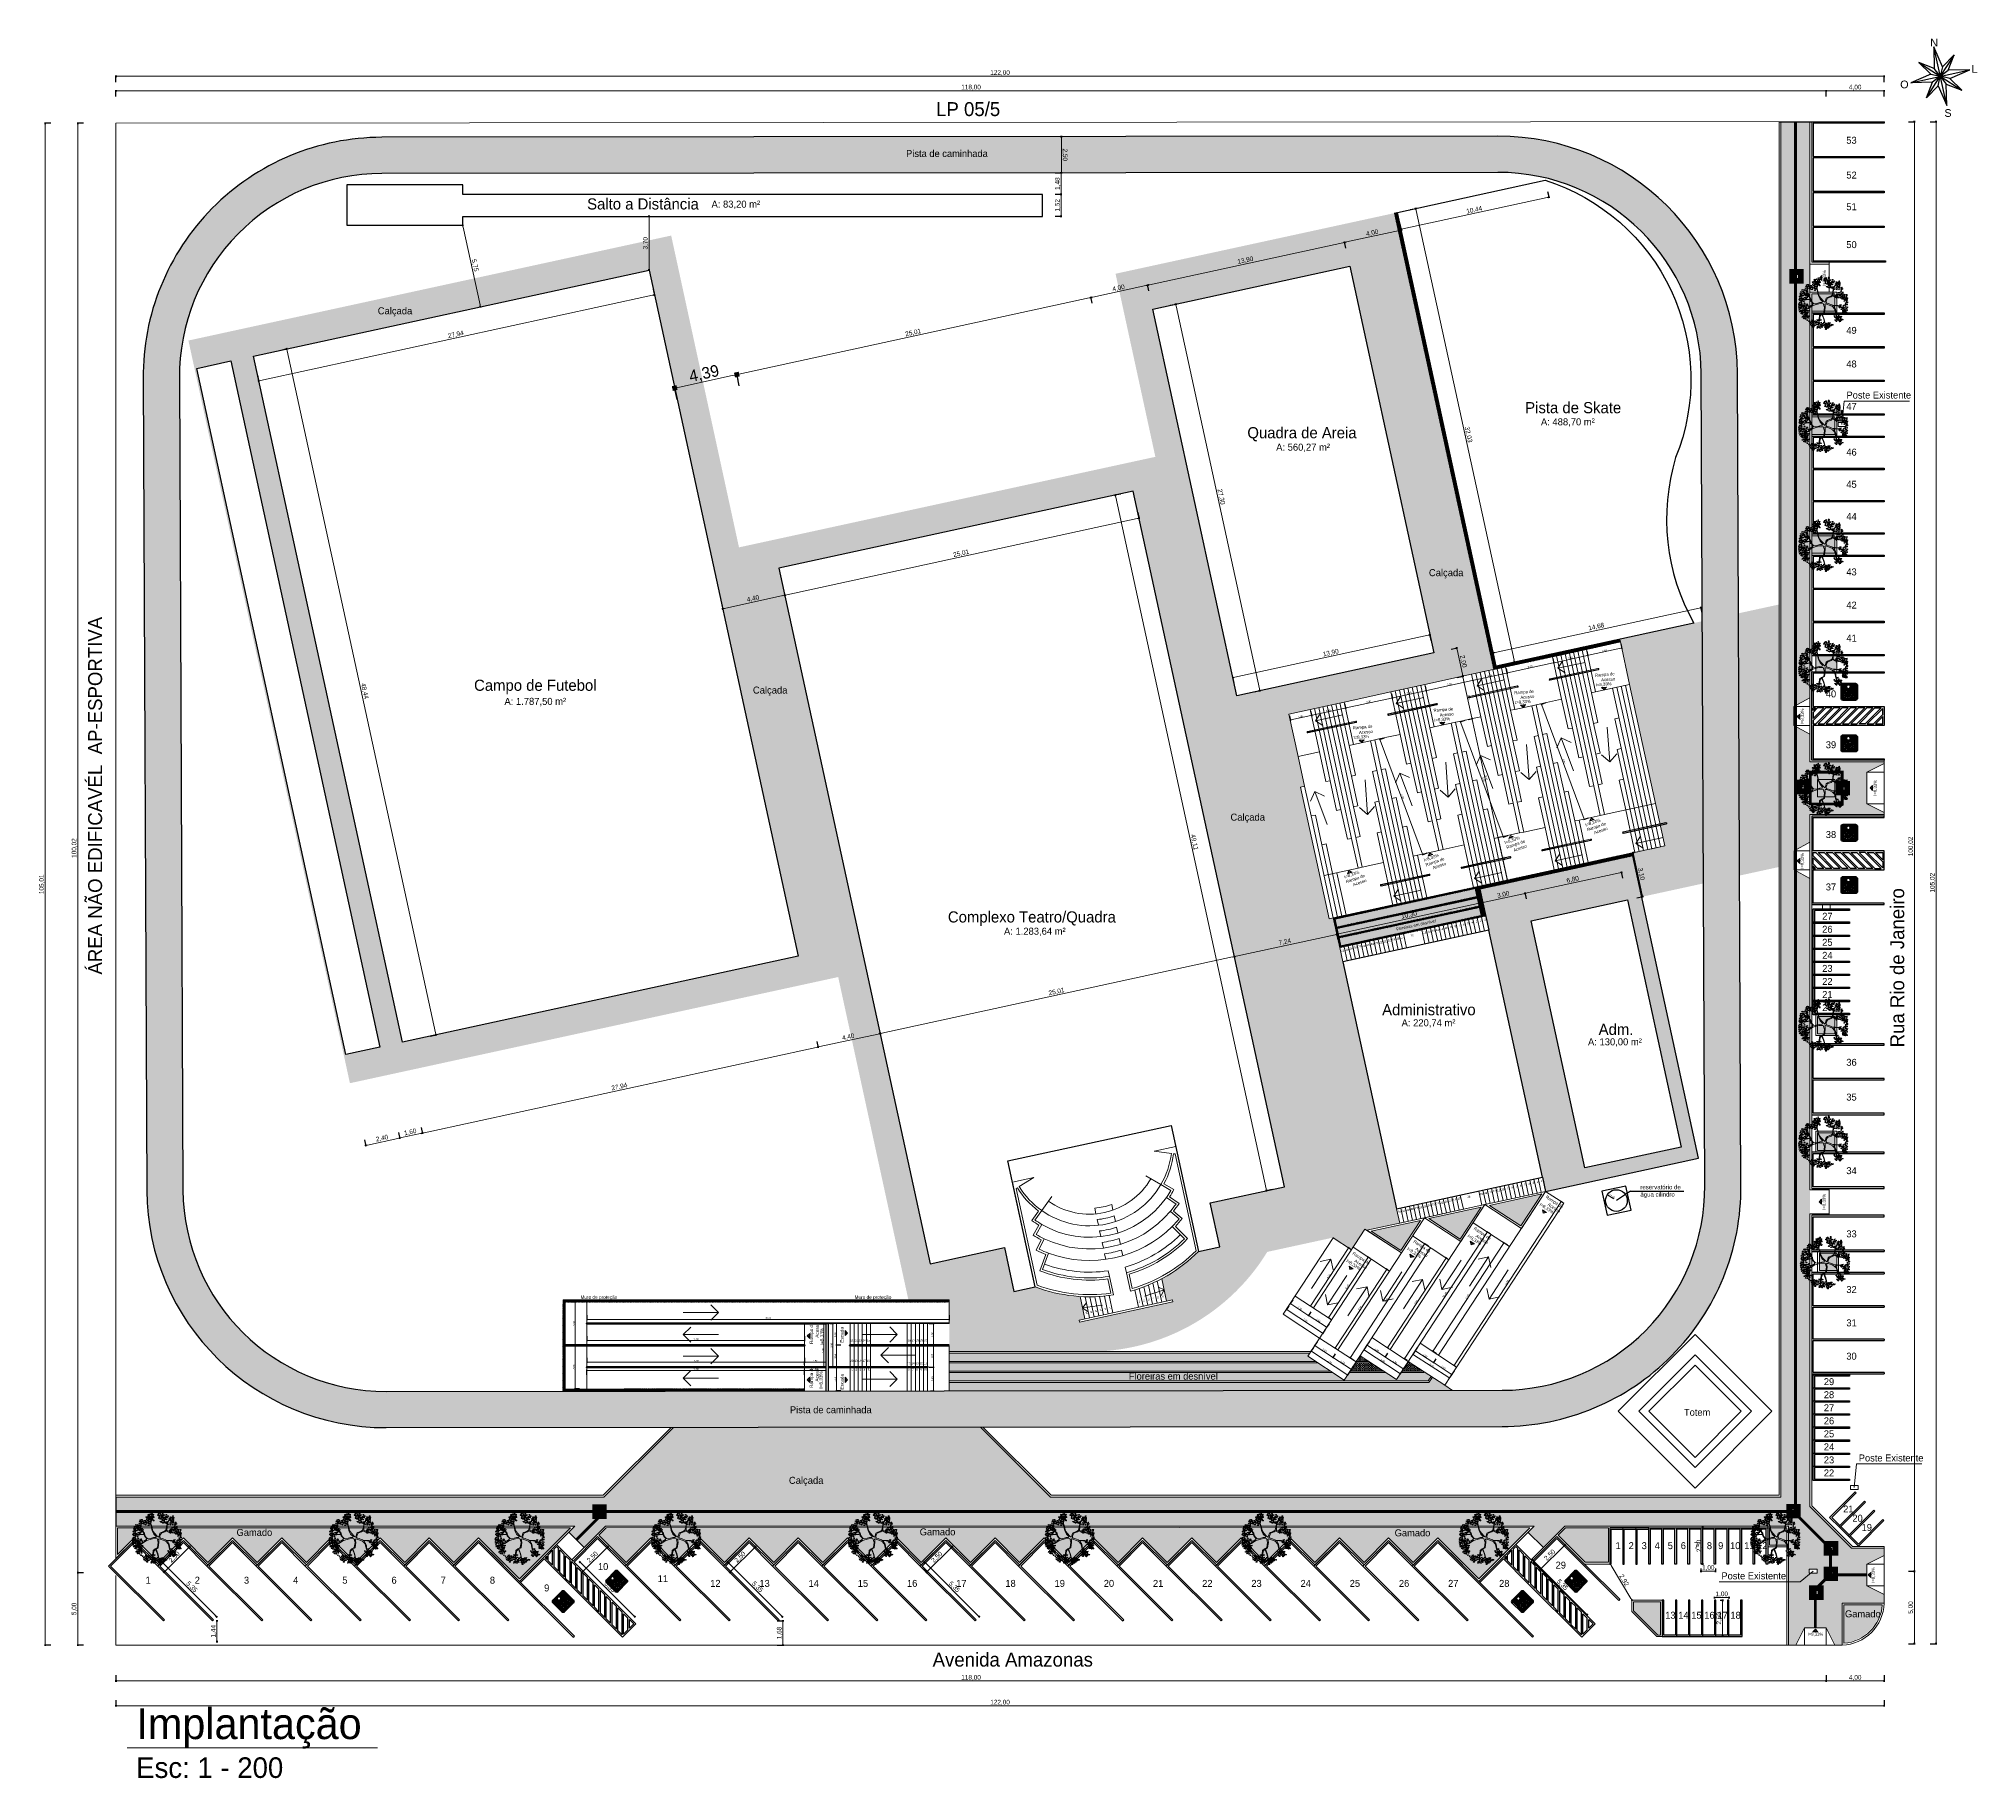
# Model space of a CAD drawing. Header units: millimetres. Extents: x 3006 to 6000, y 1661 to 3774.
# Drawn here: x 4611.7 to 4745.4, y 1818.5 to 1938.5 of the extents above; entities that cross this region are included whole.
import ezdxf
from ezdxf.enums import TextEntityAlignment as Align

# ---------------------------------------------------------------- set-up
doc = ezdxf.new("R2010")
doc.units = ezdxf.units.MM
doc.header["$LTSCALE"] = 10
doc.linetypes.add('TT4', pattern=[0.1, 0.05, -0.05])
for name, color, linetype, lineweight in [('.10', 200, 'Continuous', 9), ('.10 ultra fina', 240, 'Continuous', 5), ('.15', 150, 'Continuous', 15), ('.20', 130, 'Continuous', 20), ('.25', 70, 'Continuous', 25), ('.30', 50, 'Continuous', 30), ('.40', 20, 'Continuous', 40), ('COTAS', 230, 'Continuous', 15), ('MARCAÇÕES', 230, 'Continuous', 15), ('VEGETACION', 84, 'Continuous', 15)]:
    doc.layers.add(name, color=color, linetype=linetype, lineweight=lineweight)
doc.layers.add('.20 hachura', color=185, linetype='Continuous')
doc.layers.add('Escrita', color=34, linetype='Continuous')
doc.layers.add('Verde', color=7, linetype='Continuous', true_color=0x136734)
doc.styles.get("Standard").update_dxf_attribs({"font": 'arial.ttf'})
doc.styles.add('Texto Wilian', font='himalaya.ttf')
doc.dimstyles.new('Cota 1-200 Exter WMJ', dxfattribs={"dimtxt": 0.32, "dimasz": 0.13, "dimexe": 0.05, "dimexo": 0.3, "dimgap": 0.03, "dimtad": 1, "dimzin": 1, "dimtxsty": 'Texto Wilian', "dimblk": 'BOXFILLED', "dimcen": 0, "dimclrd": 230, "dimclre": 230, "dimclrt": 104, "dimazin": 0, "dimtfac": 1, "dimtix": 1, "dimtmove": 0, "dimatfit": 3, "dimfxl": 0.4, "dimfxlon": 1, "dimlwd": 20, "dimarcsym": 2})
doc.dimstyles.new('Cota 1-500 Exter WMJ', dxfattribs={"dimtxt": 0.8, "dimasz": 0.33333, "dimexe": 0.05, "dimexo": 0.1, "dimgap": 0.002, "dimtad": 1, "dimzin": 1, "dimtxsty": 'Texto Wilian', "dimblk": 'BOXFILLED', "dimcen": 0, "dimclrd": 230, "dimclre": 230, "dimclrt": 104, "dimazin": 0, "dimtfac": 1, "dimtix": 1, "dimtmove": 0, "dimatfit": 3, "dimfxl": 0.8, "dimfxlon": 1, "dimlwd": 20, "dimarcsym": 1})
doc.dimstyles.new('Cota 1-75 Exter WMJ', dxfattribs={"dimtxt": 0.12, "dimasz": 0.05, "dimexe": 0.05, "dimexo": 0.1, "dimgap": 0.002, "dimtad": 1, "dimzin": 1, "dimtxsty": 'Texto Wilian', "dimblk": 'BOXFILLED', "dimcen": 2.5, "dimclrd": 230, "dimclre": 230, "dimclrt": 104, "dimazin": 0, "dimtfac": 1, "dimtix": 1, "dimtmove": 0, "dimatfit": 3, "dimfxl": 0.3, "dimfxlon": 1, "dimlwd": 20, "dimarcsym": 1})

# ---------------------------------------------------------------- blocks, each defined once
blk = doc.blocks.new('Vaga')
at = {"layer": '.10', "lineweight": 50, "true_color": 0x2776bb}
h = blk.add_hatch(color=152, dxfattribs=at)
h.dxf.hatch_style = 1
h.paths.add_polyline_path([(2368.72, 1350.71, 0.414214), (2368.65, 1350.79), (2367.79, 1350.79, 0.414214), (2367.72, 1350.71), (2367.72, 1349.86, 0.414214), (2367.79, 1349.79), (2368.65, 1349.79, 0.414214), (2368.72, 1349.86)])
h.paths.add_polyline_path([(2368.53, 1350.14), (2368.53, 1350.01), (2368.62, 1350.01, -1), (2368.61, 1349.94), (2368.46, 1349.94), (2368.46, 1350.13, 0.290137), (2368.46, 1350.15), (2368.17, 1350.15, -0.358913), (2368.13, 1350.19), (2368.13, 1350.5, -0.241455), (2368.2, 1350.5), (2368.2, 1350.36), (2368.33, 1350.36, -0.485227), (2368.33, 1350.29), (2368.2, 1350.29), (2368.2, 1350.22), (2368.46, 1350.22, -0.414214)], flags=16)
h.paths.add_polyline_path([(2368.05, 1350.64, -1), (2368.27, 1350.64, -1)], flags=16)
h.paths.add_polyline_path([(2368.39, 1350.12, -2.149116), (2368.05, 1350.35, -0.384166), (2368.07, 1350.29, 2.200852), (2368.32, 1350.12, -0.25666)], flags=16)
at = {"layer": '.10', "color": 152, "lineweight": 9, "true_color": 0x2776bb}
for p, q in [((2368.13, 1350.19), (2368.13, 1350.5)), ((2368.17, 1350.15), (2368.46, 1350.15)), ((2368.2, 1350.22), (2368.2, 1350.5)), ((2368.2, 1350.36), (2368.33, 1350.36)), ((2368.2, 1350.29), (2368.33, 1350.29)), ((2368.2, 1350.22), (2368.46, 1350.22)), ((2368.46, 1350.13), (2368.46, 1349.94)), ((2368.46, 1349.94), (2368.62, 1349.94)), ((2368.53, 1350.15), (2368.53, 1350.01)), ((2368.53, 1350.01), (2368.62, 1350.01))]:
    blk.add_line(p, q, dxfattribs=at)
at = {"layer": '.10', "color": 152, "lineweight": 53, "true_color": 0x2776bb}
blk.add_lwpolyline([(2368.79, 1349.86), (2368.79, 1350.71, 0.414214), (2368.65, 1350.86), (2367.79, 1350.86, 0.414214), (2367.65, 1350.71), (2367.65, 1349.86, 0.414214), (2367.79, 1349.72), (2368.65, 1349.72, 0.414214)], format="xyb", close=True, dxfattribs=at)
at = {"layer": '.10', "color": 152, "lineweight": 50, "true_color": 0x2776bb}
blk.add_lwpolyline([(2368.72, 1349.86), (2368.72, 1350.71, 0.414214), (2368.65, 1350.79), (2367.79, 1350.79, 0.414214), (2367.72, 1350.71), (2367.72, 1349.86, 0.414214), (2367.79, 1349.79), (2368.65, 1349.79, 0.414214)], format="xyb", close=True, dxfattribs=at)
at = {"layer": '.10', "color": 152, "lineweight": 9, "true_color": 0x2776bb}
blk.add_circle((2368.16, 1350.64), 0.112, dxfattribs=at)
for centre, radius, start, end in [((2368.12, 1350.09), 0.269, 105.9167, 6.105), ((2368.12, 1350.09), 0.199, 105.9167, 8.1743), ((2368.02, 1350.31), 0.052, 333.8866, 57.9468), ((2368.17, 1350.43), 0.0763, 62.851, 117.149), ((2368.18, 1350.19), 0.0461, 181.0898, 260.0648), ((2368.35, 1350.06), 0.0728, 61.4299, 119.0092), ((2368.3, 1350.32), 0.0443, 308.2321, 51.7679), ((2368.46, 1350.14), 0.0726, 357.7258, 87.7258), ((2368.45, 1350.13), 0.0136, 358.4126, 66.305), ((2368.62, 1349.97), 0.0352, 261.6901, 81.6901)]:
    blk.add_arc(centre, radius, start, end, dxfattribs=at)
blk = doc.blocks.new('asfgjkosdfgiosdjfg')
at = {"layer": 'VEGETACION'}
for p, q in [((2.3, 18.95), (2.26, 18.93)), ((2.26, 18.93), (2.32, 18.91)), ((2.36, 18.97), (2.3, 18.95)), ((2.32, 18.91), (2.36, 18.89)), ((2.45, 18.95), (2.36, 18.97)), ((2.36, 18.89), (2.47, 18.91)), ((2.45, 18.99), (2.41, 18.97)), ((2.41, 18.97), (2.47, 18.95)), ((2.51, 19.01), (2.45, 18.99)), ((2.47, 18.91), (2.45, 18.95)), ((2.47, 18.95), (2.51, 18.93)), ((2.59, 18.99), (2.51, 19.01)), ((2.51, 18.93), (2.61, 18.95)), ((2.61, 18.95), (2.59, 18.99)), ((2.96, 18.87), (2.9, 18.85)), ((3.04, 18.85), (2.96, 18.87)), ((3.08, 19.32), (3.14, 19.36)), ((3.14, 19.28), (3.08, 19.32)), ((3.1, 18.99), (3.16, 19.03)), ((3.16, 18.95), (3.1, 18.99)), ((3.14, 19.36), (3.22, 19.38)), ((3.2, 19.28), (3.14, 19.28)), ((3.16, 19.19), (3.22, 19.24)), ((3.22, 19.15), (3.16, 19.19)), ((3.16, 19.03), (3.24, 19.05)), ((3.22, 18.95), (3.16, 18.95)), ((3.22, 19.34), (3.2, 19.28)), ((3.2, 18.89), (3.33, 18.89)), ((3.33, 18.81), (3.2, 18.89)), ((3.22, 19.38), (3.22, 19.34)), ((3.22, 19.24), (3.31, 19.26)), ((3.29, 19.15), (3.22, 19.15)), ((3.24, 19.01), (3.22, 18.95)), ((3.24, 19.05), (3.24, 19.01)), ((3.29, 19.42), (3.35, 19.46)), ((3.35, 19.38), (3.29, 19.42)), ((3.31, 19.22), (3.29, 19.15)), ((3.31, 19.26), (3.31, 19.22)), ((3.33, 19.67), (3.39, 19.71)), ((3.39, 19.62), (3.33, 19.67)), ((3.33, 18.89), (3.43, 18.93)), ((3.35, 19.46), (3.43, 19.48)), ((3.41, 19.38), (3.35, 19.38)), ((3.35, 19.22), (3.41, 19.26)), ((3.41, 19.17), (3.35, 19.22)), ((3.39, 19.71), (3.47, 19.73)), ((3.45, 19.62), (3.39, 19.62)), ((3.43, 19.01), (3.39, 18.99)), ((3.39, 18.99), (3.45, 18.97)), ((3.43, 19.44), (3.41, 19.38)), ((3.41, 19.26), (3.49, 19.28)), ((3.47, 19.17), (3.41, 19.17)), ((3.43, 18.89), (3.41, 18.81)), ((3.43, 19.5), (3.49, 19.54)), ((3.49, 19.46), (3.43, 19.5)), ((3.43, 19.48), (3.43, 19.44)), ((3.49, 19.03), (3.43, 19.01)), ((3.43, 18.93), (3.43, 18.89)), ((3.47, 19.69), (3.45, 19.62)), ((3.49, 19.22), (3.45, 19.19)), ((3.45, 19.19), (3.51, 19.17)), ((3.45, 18.97), (3.49, 18.95)), ((3.47, 19.73), (3.47, 19.69)), ((3.49, 19.24), (3.47, 19.17)), ((3.53, 19.69), (3.49, 19.67)), ((3.49, 19.67), (3.55, 19.64)), ((3.49, 19.54), (3.57, 19.56)), ((3.55, 19.46), (3.49, 19.46)), ((3.49, 19.28), (3.49, 19.24)), ((3.55, 19.24), (3.49, 19.22)), ((3.57, 19.01), (3.49, 19.03)), ((3.49, 18.95), (3.59, 18.97)), ((3.51, 19.17), (3.55, 19.15)), ((3.59, 19.71), (3.53, 19.69)), ((3.57, 19.42), (3.53, 19.4)), ((3.53, 19.4), (3.59, 19.38)), ((3.55, 19.64), (3.59, 19.62)), ((3.57, 19.52), (3.55, 19.46)), ((3.63, 19.22), (3.55, 19.24)), ((3.55, 19.15), (3.65, 19.17)), ((3.57, 19.56), (3.57, 19.52)), ((3.63, 19.44), (3.57, 19.42)), ((3.59, 18.97), (3.57, 19.01)), ((3.67, 19.69), (3.59, 19.71)), ((3.59, 19.62), (3.69, 19.64)), ((3.59, 19.38), (3.63, 19.36)), ((3.59, 19.05), (3.65, 19.09)), ((3.65, 19.01), (3.59, 19.05)), ((3.61, 19.75), (3.67, 19.79)), ((3.67, 19.71), (3.61, 19.75)), ((3.61, 19.28), (3.67, 19.32)), ((3.67, 19.24), (3.61, 19.28)), ((3.71, 19.42), (3.63, 19.44)), ((3.63, 19.36), (3.74, 19.38)), ((3.65, 19.17), (3.63, 19.22)), ((3.65, 19.09), (3.74, 19.11)), ((3.71, 19.01), (3.65, 19.01)), ((3.67, 19.79), (3.76, 19.81)), ((3.74, 19.71), (3.67, 19.71)), ((3.69, 19.64), (3.67, 19.69)), ((3.67, 19.32), (3.76, 19.34)), ((3.74, 19.24), (3.67, 19.24)), ((3.74, 19.38), (3.71, 19.42)), ((3.74, 19.07), (3.71, 19.01)), ((3.76, 19.77), (3.74, 19.71)), ((3.76, 19.3), (3.74, 19.24)), ((3.74, 19.11), (3.74, 19.07)), ((3.76, 19.81), (3.76, 19.77)), ((3.76, 19.34), (3.76, 19.3)), ((3.82, 19.44), (3.78, 18.79)), ((3.82, 19.67), (3.82, 19.44)), ((3.86, 19.46), (3.82, 19.67)), ((3.84, 19.89), (3.9, 19.93)), ((3.9, 19.85), (3.84, 19.89)), ((3.84, 18.85), (3.86, 19.46)), ((3.9, 19.71), (3.86, 19.69)), ((3.86, 19.69), (3.92, 19.67)), ((3.86, 19.13), (3.92, 19.17)), ((3.92, 19.09), (3.86, 19.13)), ((3.88, 19.03), (4, 19.03)), ((4, 18.95), (3.88, 19.03)), ((3.9, 19.93), (3.98, 19.95)), ((3.96, 19.85), (3.9, 19.85)), ((3.96, 19.73), (3.9, 19.71)), ((3.94, 19.3), (3.9, 19.28)), ((3.9, 19.28), (3.96, 19.26)), ((3.92, 19.67), (3.96, 19.64)), ((3.92, 19.17), (4, 19.19)), ((3.98, 19.09), (3.92, 19.09)), ((4, 19.32), (3.94, 19.3)), ((3.98, 19.91), (3.96, 19.85)), ((4.04, 19.71), (3.96, 19.73)), ((3.96, 19.64), (4.06, 19.67)), ((4, 19.48), (3.96, 19.46)), ((3.96, 19.46), (4.02, 19.44)), ((3.96, 19.26), (4, 19.24)), ((3.98, 19.95), (3.98, 19.91)), ((4, 19.15), (3.98, 19.09)), ((3.98, 18.89), (4.1, 18.89)), ((4.1, 18.81), (3.98, 18.89)), ((4.06, 19.5), (4, 19.48)), ((4.08, 19.3), (4, 19.32)), ((4, 19.24), (4.1, 19.26)), ((4, 19.19), (4, 19.15)), ((4, 19.03), (4.1, 19.07)), ((4.08, 18.95), (4, 18.95)), ((4.02, 19.44), (4.06, 19.42)), ((4.06, 19.67), (4.04, 19.71)), ((4.04, 19.67), (4.1, 19.71)), ((4.1, 19.62), (4.04, 19.67)), ((4.14, 19.48), (4.06, 19.5)), ((4.06, 19.42), (4.16, 19.44)), ((4.08, 19.32), (4.14, 19.36)), ((4.14, 19.28), (4.08, 19.32)), ((4.1, 19.26), (4.08, 19.3)), ((4.1, 19.03), (4.08, 18.95)), ((4.1, 19.71), (4.19, 19.73)), ((4.16, 19.62), (4.1, 19.62)), ((4.1, 19.07), (4.1, 19.03)), ((4.1, 18.89), (4.21, 18.93)), ((4.16, 19.44), (4.14, 19.48)), ((4.14, 19.36), (4.23, 19.38)), ((4.21, 19.28), (4.14, 19.28)), ((4.19, 19.69), (4.16, 19.62)), ((4.19, 19.73), (4.19, 19.69)), ((4.21, 18.89), (4.19, 18.81)), ((4.23, 19.34), (4.21, 19.28)), ((4.21, 18.93), (4.21, 18.89)), ((4.23, 19.38), (4.23, 19.34)), ((4.66, 19.62), (4.72, 19.67)), ((4.72, 19.58), (4.66, 19.62)), ((4.72, 19.67), (4.8, 19.69)), ((4.78, 19.58), (4.72, 19.58)), ((4.76, 19.81), (4.82, 19.85)), ((4.82, 19.77), (4.76, 19.81)), ((4.8, 19.64), (4.78, 19.58)), ((4.8, 19.69), (4.8, 19.64)), ((4.82, 19.85), (4.9, 19.87)), ((4.88, 19.77), (4.82, 19.77)), ((4.82, 19.56), (4.88, 19.6)), ((4.88, 19.52), (4.82, 19.56)), ((4.82, 19.19), (4.88, 19.24)), ((4.88, 19.15), (4.82, 19.19)), ((4.86, 19.38), (4.92, 19.42)), ((4.92, 19.34), (4.86, 19.38)), ((4.9, 19.83), (4.88, 19.77)), ((4.88, 19.6), (4.96, 19.62)), ((4.94, 19.52), (4.88, 19.52)), ((4.88, 19.24), (4.96, 19.26)), ((4.94, 19.15), (4.88, 19.15)), ((4.9, 19.87), (4.9, 19.83)), ((4.92, 19.91), (4.98, 19.95)), ((4.98, 19.87), (4.92, 19.91)), ((4.92, 19.42), (5, 19.44)), ((4.98, 19.34), (4.92, 19.34)), ((4.96, 19.58), (4.94, 19.52)), ((4.96, 19.22), (4.94, 19.15)), ((4.96, 19.62), (4.96, 19.58)), ((4.96, 19.26), (4.96, 19.22)), ((4.98, 19.95), (5.06, 19.97)), ((5.04, 19.87), (4.98, 19.87)), ((5, 19.4), (4.98, 19.34)), ((5, 19.44), (5, 19.4)), ((5, 19.11), (5.06, 19.15)), ((5.06, 19.07), (5, 19.11)), ((5.02, 19.75), (5.09, 19.79)), ((5.09, 19.71), (5.02, 19.75)), ((5.06, 19.93), (5.04, 19.87)), ((5.06, 19.97), (5.06, 19.93)), ((5.06, 19.15), (5.15, 19.17)), ((5.13, 19.07), (5.06, 19.07)), ((5.09, 19.79), (5.17, 19.81)), ((5.15, 19.71), (5.09, 19.71)), ((5.09, 19.56), (5.15, 19.6)), ((5.15, 19.52), (5.09, 19.56)), ((5.15, 19.13), (5.13, 19.07)), ((5.17, 19.77), (5.15, 19.71)), ((5.15, 19.6), (5.23, 19.62)), ((5.21, 19.52), (5.15, 19.52)), ((5.15, 19.36), (5.21, 19.4)), ((5.21, 19.32), (5.15, 19.36)), ((5.15, 19.17), (5.15, 19.13)), ((5.17, 19.81), (5.17, 19.77)), ((5.21, 19.22), (5.17, 19.19)), ((5.17, 19.19), (5.23, 19.17)), ((5.23, 19.58), (5.21, 19.52)), ((5.21, 19.4), (5.29, 19.42)), ((5.27, 19.32), (5.21, 19.32)), ((5.27, 19.24), (5.21, 19.22)), ((5.23, 19.62), (5.23, 19.58)), ((5.23, 19.17), (5.27, 19.15)), ((5.23, 18.99), (5.29, 19.03)), ((5.29, 18.95), (5.23, 18.99)), ((5.25, 19.52), (5.31, 19.56)), ((5.31, 19.48), (5.25, 19.52)), ((5.29, 19.38), (5.27, 19.32)), ((5.35, 19.22), (5.27, 19.24)), ((5.27, 19.15), (5.37, 19.17)), ((5.33, 19.81), (5.29, 19.79)), ((5.29, 19.79), (5.35, 19.77)), ((5.29, 19.42), (5.29, 19.38)), ((5.29, 19.03), (5.37, 19.05)), ((5.35, 18.95), (5.29, 18.95)), ((5.31, 19.99), (5.37, 20.03)), ((5.37, 19.95), (5.31, 19.99)), ((5.31, 19.56), (5.39, 19.58)), ((5.37, 19.48), (5.31, 19.48)), ((5.39, 19.83), (5.33, 19.81)), ((5.33, 19.34), (5.39, 19.38)), ((5.39, 19.3), (5.33, 19.34)), ((5.35, 19.91), (5.41, 19.95)), ((5.41, 19.87), (5.35, 19.91)), ((5.35, 19.77), (5.39, 19.75)), ((5.37, 19.17), (5.35, 19.22)), ((5.37, 19.01), (5.35, 18.95)), ((5.37, 20.03), (5.45, 20.05)), ((5.43, 19.95), (5.37, 19.95)), ((5.39, 19.54), (5.37, 19.48)), ((5.37, 19.05), (5.37, 19.01)), ((5.43, 18.87), (5.37, 18.85)), ((5.47, 19.81), (5.39, 19.83)), ((5.39, 19.75), (5.49, 19.77)), ((5.39, 19.58), (5.39, 19.54)), ((5.39, 19.38), (5.47, 19.4)), ((5.45, 19.3), (5.39, 19.3)), ((5.41, 19.95), (5.49, 19.97)), ((5.47, 19.87), (5.41, 19.87)), ((5.45, 20.01), (5.43, 19.95)), ((5.51, 18.85), (5.43, 18.87)), ((5.45, 20.05), (5.45, 20.01)), ((5.45, 19.67), (5.47, 19.36)), ((5.49, 19.42), (5.45, 19.67)), ((5.47, 19.36), (5.45, 19.3)), ((5.49, 19.93), (5.47, 19.87)), ((5.49, 19.77), (5.47, 19.81)), ((5.47, 19.4), (5.47, 19.36)), ((5.47, 19.36), (5.54, 19.05)), ((5.49, 19.97), (5.49, 19.93)), ((5.54, 19.22), (5.49, 19.42)), ((5.56, 19.64), (5.51, 19.62)), ((5.51, 19.62), (5.58, 19.6)), ((5.66, 19.01), (5.54, 19.22)), ((5.54, 19.05), (5.62, 18.85)), ((5.62, 19.67), (5.56, 19.64)), ((5.58, 19.6), (5.62, 19.58)), ((5.7, 19.64), (5.62, 19.67)), ((5.62, 19.58), (5.72, 19.6)), ((5.68, 19.32), (5.64, 19.3)), ((5.64, 19.3), (5.7, 19.28)), ((6.03, 19.44), (5.66, 19.01)), ((5.66, 18.95), (6.03, 19.44)), ((5.72, 18.62), (5.66, 18.95)), ((5.74, 19.34), (5.68, 19.32)), ((5.72, 19.6), (5.7, 19.64)), ((5.7, 19.28), (5.74, 19.26)), ((5.82, 19.32), (5.74, 19.34)), ((5.74, 19.26), (5.84, 19.28)), ((5.78, 19.4), (5.84, 19.44)), ((5.84, 19.36), (5.78, 19.4)), ((5.84, 19.28), (5.82, 19.32)), ((5.86, 19.03), (5.82, 19.01)), ((5.82, 19.01), (5.88, 18.99)), ((5.84, 19.44), (5.92, 19.46)), ((5.9, 19.36), (5.84, 19.36)), ((5.86, 19.64), (5.92, 19.69)), ((5.92, 19.6), (5.86, 19.64)), ((5.92, 19.05), (5.86, 19.03)), ((5.88, 18.99), (5.92, 18.97)), ((5.92, 19.42), (5.9, 19.36)), ((5.92, 19.69), (6.01, 19.71)), ((5.99, 19.6), (5.92, 19.6)), ((5.92, 19.46), (5.92, 19.42)), ((6.01, 19.03), (5.92, 19.05)), ((5.92, 18.97), (6.03, 18.99)), ((6.01, 19.67), (5.99, 19.6)), ((5.99, 19.3), (6.05, 19.34)), ((6.05, 19.26), (5.99, 19.3)), ((6.01, 19.71), (6.01, 19.67)), ((6.03, 18.99), (6.01, 19.03)), ((6.05, 19.34), (6.13, 19.36)), ((6.11, 19.26), (6.05, 19.26)), ((6.25, 18.89), (6.05, 18.52)), ((6.07, 19.46), (6.13, 19.5)), ((6.13, 19.42), (6.07, 19.46)), ((6.13, 19.32), (6.11, 19.26)), ((6.13, 19.5), (6.21, 19.52)), ((6.19, 19.42), (6.13, 19.42)), ((6.13, 19.36), (6.13, 19.32)), ((6.21, 19.48), (6.19, 19.42)), ((6.21, 19.52), (6.21, 19.48)), ((6.6, 19.15), (6.25, 18.89)), ((6.25, 19.11), (6.31, 19.15)), ((6.31, 19.07), (6.25, 19.11)), ((6.29, 18.83), (6.6, 19.15)), ((6.31, 19.15), (6.39, 19.17)), ((6.37, 19.07), (6.31, 19.07)), ((6.37, 19.34), (6.44, 19.38)), ((6.44, 19.3), (6.37, 19.34)), ((6.39, 19.13), (6.37, 19.07)), ((6.44, 19.24), (6.39, 19.22)), ((6.39, 19.22), (6.46, 19.19)), ((6.39, 19.17), (6.39, 19.13)), ((6.44, 19.38), (6.52, 19.4)), ((6.5, 19.3), (6.44, 19.3)), ((6.5, 19.26), (6.44, 19.24)), ((6.44, 18.91), (6.5, 18.95)), ((6.5, 18.87), (6.44, 18.91)), ((6.46, 19.19), (6.5, 19.17)), ((6.52, 19.36), (6.5, 19.3)), ((6.58, 19.24), (6.5, 19.26)), ((6.5, 19.17), (6.6, 19.19)), ((6.5, 18.95), (6.58, 18.97)), ((6.56, 18.87), (6.5, 18.87)), ((6.52, 19.4), (6.52, 19.36)), ((6.58, 18.93), (6.56, 18.87)), ((6.6, 19.19), (6.58, 19.24)), ((6.58, 18.97), (6.58, 18.93)), ((6.6, 19.3), (6.66, 19.34)), ((6.66, 19.26), (6.6, 19.3)), ((6.6, 18.93), (6.66, 18.97)), ((6.66, 18.89), (6.6, 18.93)), ((6.66, 19.34), (6.74, 19.36)), ((6.72, 19.26), (6.66, 19.26)), ((6.66, 18.97), (6.74, 18.99)), ((6.72, 18.89), (6.66, 18.89)), ((6.74, 19.32), (6.72, 19.26)), ((6.76, 19.13), (6.72, 19.11)), ((6.72, 19.11), (6.78, 19.09)), ((6.74, 18.95), (6.72, 18.89)), ((6.74, 19.36), (6.74, 19.32)), ((6.74, 18.99), (6.74, 18.95)), ((6.76, 19.48), (6.82, 19.52)), ((6.82, 19.44), (6.76, 19.48)), ((6.82, 19.15), (6.76, 19.13)), ((6.78, 19.34), (6.84, 19.38)), ((6.84, 19.3), (6.78, 19.34)), ((6.78, 19.09), (6.82, 19.07)), ((6.82, 19.52), (6.91, 19.54)), ((6.89, 19.44), (6.82, 19.44)), ((6.91, 19.13), (6.82, 19.15)), ((6.82, 19.07), (6.93, 19.09)), ((6.82, 19.03), (6.89, 19.07)), ((6.89, 18.99), (6.82, 19.03)), ((6.82, 18.83), (6.89, 18.87)), ((6.84, 19.38), (6.93, 19.4)), ((6.91, 19.3), (6.84, 19.3)), ((6.84, 19.22), (6.91, 19.26)), ((6.91, 19.17), (6.84, 19.22)), ((6.91, 19.5), (6.89, 19.44)), ((6.89, 19.07), (6.97, 19.09)), ((6.95, 18.99), (6.89, 18.99)), ((6.89, 18.87), (6.97, 18.89)), ((6.91, 19.54), (6.91, 19.5)), ((6.93, 19.36), (6.91, 19.3)), ((6.91, 19.26), (6.99, 19.28)), ((6.97, 19.17), (6.91, 19.17)), ((6.93, 19.09), (6.91, 19.13)), ((6.93, 19.4), (6.93, 19.36)), ((6.97, 19.05), (6.95, 18.99)), ((6.99, 19.24), (6.97, 19.17)), ((6.97, 19.09), (6.97, 19.05)), ((6.97, 18.89), (6.97, 18.85)), ((6.99, 19.28), (6.99, 19.24)), ((1.16, 16.29), (1.22, 16.33)), ((1.22, 16.25), (1.16, 16.29)), ((1.22, 16.92), (1.28, 16.97)), ((1.28, 16.88), (1.22, 16.92)), ((1.22, 16.33), (1.3, 16.35)), ((1.28, 16.25), (1.22, 16.25)), ((1.24, 16.15), (1.3, 16.19)), ((1.26, 17.33), (1.32, 17.37)), ((1.32, 17.29), (1.26, 17.33)), ((1.26, 16.47), (1.32, 16.52)), ((1.32, 16.43), (1.26, 16.47)), ((1.28, 16.97), (1.36, 16.99)), ((1.34, 16.88), (1.28, 16.88)), ((1.3, 16.31), (1.28, 16.25)), ((1.34, 17.11), (1.3, 17.09)), ((1.3, 17.09), (1.36, 17.07)), ((1.3, 16.35), (1.3, 16.31)), ((1.3, 16.19), (1.38, 16.21)), ((1.32, 17.37), (1.4, 17.39)), ((1.38, 17.29), (1.32, 17.29)), ((1.32, 16.52), (1.4, 16.54)), ((1.38, 16.43), (1.32, 16.43)), ((1.4, 17.13), (1.34, 17.11)), ((1.36, 16.94), (1.34, 16.88)), ((1.38, 16.78), (1.34, 16.76)), ((1.34, 16.76), (1.4, 16.74)), ((1.36, 17.72), (1.42, 17.76)), ((1.42, 17.68), (1.36, 17.72)), ((1.36, 17.07), (1.4, 17.05)), ((1.36, 16.99), (1.36, 16.94)), ((1.38, 16.17), (1.36, 16.11)), ((1.4, 17.35), (1.38, 17.29)), ((1.44, 16.8), (1.38, 16.78)), ((1.4, 16.49), (1.38, 16.43)), ((1.38, 16.21), (1.38, 16.17)), ((1.4, 17.48), (1.46, 17.52)), ((1.46, 17.44), (1.4, 17.48)), ((1.4, 17.39), (1.4, 17.35)), ((1.49, 17.11), (1.4, 17.13)), ((1.4, 17.05), (1.51, 17.07)), ((1.4, 16.74), (1.44, 16.72)), ((1.4, 16.54), (1.4, 16.49)), ((1.4, 16.17), (1.46, 16.21)), ((1.46, 16.13), (1.4, 16.17)), ((1.46, 17.99), (1.42, 17.97)), ((1.42, 17.97), (1.49, 17.95)), ((1.42, 17.76), (1.51, 17.78)), ((1.49, 17.68), (1.42, 17.68)), ((1.63, 16.17), (1.42, 16.04)), ((1.71, 16.92), (1.44, 16.9)), ((1.44, 16.9), (1.96, 16.84)), ((1.53, 16.78), (1.44, 16.8)), ((1.44, 16.72), (1.55, 16.74)), ((1.53, 18.01), (1.46, 17.99)), ((1.46, 17.52), (1.55, 17.54)), ((1.53, 17.44), (1.46, 17.44)), ((1.46, 16.21), (1.55, 16.23)), ((1.49, 17.95), (1.53, 17.93)), ((1.51, 17.74), (1.49, 17.68)), ((1.51, 17.07), (1.49, 17.11)), ((1.51, 17.78), (1.51, 17.74)), ((1.51, 17.27), (1.57, 17.31)), ((1.57, 17.23), (1.51, 17.27)), ((1.51, 16.54), (1.57, 16.58)), ((1.57, 16.49), (1.51, 16.54)), ((1.55, 16.37), (1.51, 16.35)), ((1.51, 16.35), (1.57, 16.33)), ((1.61, 17.99), (1.53, 18.01)), ((1.53, 17.93), (1.63, 17.95)), ((1.57, 17.7), (1.53, 17.68)), ((1.53, 17.68), (1.59, 17.66)), ((1.55, 17.5), (1.53, 17.44)), ((1.53, 17.05), (1.59, 17.09)), ((1.59, 17.01), (1.53, 17.05)), ((1.55, 16.74), (1.53, 16.78)), ((1.55, 16.19), (1.53, 16.13)), ((1.55, 17.54), (1.55, 17.5)), ((1.61, 16.39), (1.55, 16.37)), ((1.55, 16.23), (1.55, 16.19)), ((1.63, 17.72), (1.57, 17.7)), ((1.57, 17.48), (1.63, 17.52)), ((1.63, 17.44), (1.57, 17.48)), ((1.57, 17.31), (1.65, 17.33)), ((1.63, 17.23), (1.57, 17.23)), ((1.57, 16.58), (1.65, 16.6)), ((1.63, 16.49), (1.57, 16.49)), ((1.57, 16.33), (1.61, 16.31)), ((1.59, 17.66), (1.63, 17.64)), ((1.59, 17.09), (1.67, 17.11)), ((1.65, 17.01), (1.59, 17.01)), ((1.59, 16.72), (1.65, 16.76)), ((1.65, 16.68), (1.59, 16.72)), ((1.61, 18.25), (1.67, 18.29)), ((1.67, 18.21), (1.61, 18.25)), ((1.63, 17.95), (1.61, 17.99)), ((1.69, 16.37), (1.61, 16.39)), ((1.61, 16.31), (1.71, 16.33)), ((1.71, 17.7), (1.63, 17.72)), ((1.63, 17.64), (1.73, 17.66)), ((1.63, 17.52), (1.71, 17.54)), ((1.69, 17.44), (1.63, 17.44)), ((1.65, 17.29), (1.63, 17.23)), ((1.65, 16.56), (1.63, 16.49)), ((1.96, 16.21), (1.63, 16.17)), ((1.65, 17.87), (2.22, 17.64)), ((2.24, 17.74), (1.65, 17.87)), ((1.65, 17.33), (1.65, 17.29)), ((1.67, 17.07), (1.65, 17.01)), ((1.65, 16.76), (1.73, 16.78)), ((1.71, 16.68), (1.65, 16.68)), ((1.65, 16.6), (1.65, 16.56)), ((1.67, 18.29), (1.75, 18.32)), ((1.73, 18.21), (1.67, 18.21)), ((1.67, 17.11), (1.67, 17.07)), ((1.71, 17.5), (1.69, 17.44)), ((1.71, 16.33), (1.69, 16.37)), ((1.73, 17.66), (1.71, 17.7)), ((1.71, 17.54), (1.71, 17.5)), ((2.14, 16.92), (1.71, 16.92)), ((1.73, 16.74), (1.71, 16.68)), ((1.75, 18.27), (1.73, 18.21)), ((1.73, 18.01), (1.79, 18.05)), ((1.79, 17.97), (1.73, 18.01)), ((1.73, 17.46), (1.79, 17.5)), ((1.79, 17.42), (1.73, 17.46)), ((1.73, 16.78), (1.73, 16.74)), ((1.75, 18.32), (1.75, 18.27)), ((1.75, 17.07), (1.81, 17.11)), ((1.81, 17.03), (1.75, 17.07)), ((1.79, 18.05), (1.87, 18.07)), ((1.85, 17.97), (1.79, 17.97)), ((1.79, 17.5), (1.87, 17.52)), ((1.85, 17.42), (1.79, 17.42)), ((1.81, 18.25), (1.87, 18.29)), ((1.87, 18.21), (1.81, 18.25)), ((1.81, 17.11), (1.89, 17.13)), ((1.87, 17.03), (1.81, 17.03)), ((1.87, 18.03), (1.85, 17.97)), ((1.87, 17.48), (1.85, 17.42)), ((1.85, 16.66), (1.91, 16.7)), ((1.91, 16.62), (1.85, 16.66)), ((1.87, 18.29), (1.96, 18.32)), ((1.94, 18.21), (1.87, 18.21)), ((1.87, 18.07), (1.87, 18.03)), ((1.91, 17.95), (1.87, 17.93)), ((1.87, 17.93), (1.94, 17.91)), ((1.87, 17.52), (1.87, 17.48)), ((1.89, 17.09), (1.87, 17.03)), ((1.89, 17.13), (1.89, 17.09)), ((1.98, 17.97), (1.91, 17.95)), ((1.96, 17.6), (1.91, 17.58)), ((1.91, 17.58), (1.98, 17.56)), ((1.91, 16.7), (2, 16.72)), ((1.98, 16.62), (1.91, 16.62)), ((1.96, 16.43), (1.91, 16.41)), ((1.91, 16.41), (1.98, 16.39)), ((1.96, 18.27), (1.94, 18.21)), ((1.94, 17.91), (1.98, 17.89)), ((1.96, 18.32), (1.96, 18.27)), ((2.02, 17.62), (1.96, 17.6)), ((1.96, 17.21), (2.08, 17.21)), ((2.08, 17.13), (1.96, 17.21)), ((1.96, 16.84), (2.26, 16.86)), ((2.02, 16.45), (1.96, 16.43)), ((2.26, 16.17), (1.96, 16.21)), ((2.06, 17.95), (1.98, 17.97)), ((1.98, 17.89), (2.08, 17.91)), ((1.98, 17.56), (2.02, 17.54)), ((2, 16.68), (1.98, 16.62)), ((1.98, 16.39), (2.02, 16.37)), ((2, 16.72), (2, 16.68)), ((2.02, 18.21), (2.08, 18.25)), ((2.08, 18.17), (2.02, 18.21)), ((2.1, 17.6), (2.02, 17.62)), ((2.02, 17.54), (2.12, 17.56)), ((2.1, 16.43), (2.02, 16.45)), ((2.02, 16.37), (2.12, 16.39)), ((2.08, 17.91), (2.06, 17.95)), ((2.08, 18.48), (2.14, 18.52)), ((2.14, 18.44), (2.08, 18.48)), ((2.08, 18.25), (2.16, 18.27)), ((2.14, 18.17), (2.08, 18.17)), ((2.08, 17.21), (2.18, 17.25)), ((2.16, 17.13), (2.08, 17.13)), ((2.12, 17.56), (2.1, 17.6)), ((2.12, 16.39), (2.1, 16.43)), ((2.12, 17.46), (2.18, 17.5)), ((2.18, 17.42), (2.12, 17.46)), ((2.18, 18.79), (2.14, 18.77)), ((2.14, 18.77), (2.2, 18.74)), ((2.14, 18.52), (2.22, 18.54)), ((2.2, 18.44), (2.14, 18.44)), ((2.16, 18.23), (2.14, 18.17)), ((2.14, 17.01), (2.2, 17.05)), ((2.2, 16.97), (2.14, 17.01)), ((2.73, 16.99), (2.14, 16.92)), ((2.16, 18.27), (2.16, 18.23)), ((2.18, 17.21), (2.16, 17.13)), ((2.24, 18.81), (2.18, 18.79)), ((2.18, 17.99), (2.24, 18.03)), ((2.24, 17.95), (2.18, 17.99)), ((2.18, 17.5), (2.26, 17.52)), ((2.24, 17.42), (2.18, 17.42)), ((2.18, 17.25), (2.18, 17.21)), ((2.2, 18.74), (2.24, 18.72)), ((2.22, 18.5), (2.2, 18.44)), ((2.2, 18.27), (2.32, 18.27)), ((2.32, 18.19), (2.2, 18.27)), ((2.2, 17.05), (2.28, 17.07)), ((2.26, 16.97), (2.2, 16.97)), ((2.22, 18.54), (2.22, 18.5)), ((2.22, 17.64), (2.57, 17.37)), ((2.32, 18.79), (2.24, 18.81)), ((2.24, 18.72), (2.34, 18.74)), ((2.24, 18.03), (2.32, 18.05)), ((2.3, 17.95), (2.24, 17.95)), ((2.59, 17.44), (2.24, 17.74)), ((2.26, 17.48), (2.24, 17.42)), ((2.26, 17.52), (2.26, 17.48)), ((2.28, 17.03), (2.26, 16.97)), ((2.26, 16.86), (2.73, 16.92)), ((2.51, 16.07), (2.26, 16.17)), ((2.28, 17.19), (2.34, 17.23)), ((2.34, 17.15), (2.28, 17.19)), ((2.28, 17.07), (2.28, 17.03)), ((2.43, 18.4), (2.3, 18.48)), ((2.3, 18.48), (2.43, 18.48)), ((2.32, 18.01), (2.3, 17.95)), ((2.34, 16.29), (2.3, 16.27)), ((2.3, 16.27), (2.36, 16.25)), ((2.34, 18.74), (2.32, 18.79)), ((2.36, 18.64), (2.32, 18.62)), ((2.32, 18.62), (2.39, 18.6)), ((2.32, 18.27), (2.43, 18.32)), ((2.41, 18.19), (2.32, 18.19)), ((2.32, 18.07), (2.39, 18.11)), ((2.39, 18.03), (2.32, 18.07)), ((2.32, 18.05), (2.32, 18.01)), ((2.36, 17.87), (2.32, 17.84)), ((2.32, 17.84), (2.39, 17.82)), ((2.34, 18.79), (2.79, 18.64)), ((2.49, 18.74), (2.34, 18.79)), ((2.34, 17.35), (2.41, 17.39)), ((2.41, 17.31), (2.34, 17.35)), ((2.34, 17.23), (2.43, 17.25)), ((2.41, 17.15), (2.34, 17.15)), ((2.41, 16.31), (2.34, 16.29)), ((2.43, 18.66), (2.36, 18.64)), ((2.43, 17.89), (2.36, 17.87)), ((2.36, 16.25), (2.41, 16.23)), ((2.39, 18.6), (2.43, 18.58)), ((2.39, 18.11), (2.47, 18.13)), ((2.45, 18.03), (2.39, 18.03)), ((2.39, 17.82), (2.43, 17.8)), ((2.43, 18.27), (2.41, 18.19)), ((2.41, 17.39), (2.49, 17.42)), ((2.47, 17.31), (2.41, 17.31)), ((2.43, 17.21), (2.41, 17.15)), ((2.49, 16.29), (2.41, 16.31)), ((2.41, 16.23), (2.51, 16.25)), ((2.51, 18.64), (2.43, 18.66)), ((2.43, 18.58), (2.53, 18.6)), ((2.43, 18.48), (2.53, 18.52)), ((2.51, 18.4), (2.43, 18.4)), ((2.43, 18.32), (2.43, 18.27)), ((2.51, 17.87), (2.43, 17.89)), ((2.43, 17.8), (2.53, 17.82)), ((2.43, 17.25), (2.43, 17.21)), ((2.47, 18.09), (2.45, 18.03)), ((2.45, 17.68), (2.51, 17.72)), ((2.51, 17.64), (2.45, 17.68)), ((2.47, 18.13), (2.47, 18.09)), ((2.49, 17.37), (2.47, 17.31)), ((2.79, 18.68), (2.49, 18.74)), ((2.49, 17.42), (2.49, 17.37)), ((2.51, 16.25), (2.49, 16.29)), ((2.53, 18.6), (2.51, 18.64)), ((2.53, 18.48), (2.51, 18.4)), ((2.53, 17.82), (2.51, 17.87)), ((2.51, 17.72), (2.59, 17.74)), ((2.57, 17.64), (2.51, 17.64)), ((2.57, 18.83), (2.53, 18.81)), ((2.53, 18.81), (2.59, 18.79)), ((2.53, 18.52), (2.53, 18.48)), ((2.63, 18.85), (2.57, 18.83)), ((2.59, 17.7), (2.57, 17.64)), ((2.57, 17.37), (2.79, 17.11)), ((2.59, 18.79), (2.63, 18.77)), ((2.59, 17.74), (2.59, 17.7)), ((2.59, 17.54), (2.65, 17.58)), ((2.65, 17.5), (2.59, 17.54)), ((2.88, 17.13), (2.59, 17.44)), ((2.73, 18.34), (2.61, 18.42)), ((2.61, 18.42), (2.73, 18.42)), ((2.71, 18.83), (2.63, 18.85)), ((2.63, 18.77), (2.73, 18.79)), ((2.69, 18.56), (2.65, 18.54)), ((2.65, 18.54), (2.71, 18.52)), ((2.65, 17.58), (2.73, 17.6)), ((2.71, 17.5), (2.65, 17.5)), ((2.75, 18.58), (2.69, 18.56)), ((2.73, 18.79), (2.71, 18.83)), ((2.71, 18.52), (2.75, 18.5)), ((2.73, 17.56), (2.71, 17.5)), ((2.73, 18.42), (2.84, 18.46)), ((2.81, 18.34), (2.73, 18.34)), ((2.73, 17.6), (2.73, 17.56)), ((2.79, 17.11), (2.73, 16.99)), ((2.73, 16.92), (2.84, 16.9)), ((2.84, 18.56), (2.75, 18.58)), ((2.75, 18.5), (2.86, 18.52)), ((3.14, 18.56), (2.79, 18.68)), ((2.79, 18.64), (3.18, 18.48)), ((3.16, 16.23), (2.79, 16.02)), ((2.84, 18.42), (2.81, 18.34)), ((2.86, 18.52), (2.84, 18.56)), ((2.84, 18.46), (2.84, 18.42)), ((2.84, 16.9), (2.88, 16.72)), ((2.9, 18.85), (2.86, 18.83)), ((2.86, 18.83), (2.92, 18.81)), ((2.94, 16.8), (2.88, 17.13)), ((2.88, 16.72), (3.04, 16.56)), ((2.92, 18.81), (2.96, 18.79)), ((2.92, 18.38), (3.04, 18.38)), ((3.04, 18.29), (2.92, 18.38)), ((3.14, 16.52), (2.94, 16.8)), ((2.96, 18.79), (3.06, 18.81)), ((3.04, 18.7), (3, 18.68)), ((3, 18.68), (3.06, 18.66)), ((3.06, 18.81), (3.04, 18.85)), ((3.1, 18.72), (3.04, 18.7)), ((3.04, 18.38), (3.14, 18.42)), ((3.12, 18.29), (3.04, 18.29)), ((3.04, 16.56), (3.18, 16.35)), ((3.06, 18.66), (3.1, 18.64)), ((3.18, 18.7), (3.1, 18.72)), ((3.1, 18.64), (3.2, 18.66)), ((3.14, 18.38), (3.12, 18.29)), ((3.45, 18.52), (3.14, 18.56)), ((3.14, 18.42), (3.14, 18.38)), ((3.29, 16.39), (3.14, 16.52)), ((3.18, 16.35), (3.16, 16.23)), ((3.2, 18.66), (3.18, 18.7)), ((3.18, 18.48), (3.57, 18.42)), ((3.18, 16.09), (4.02, 16.33)), ((3.29, 18.64), (3.35, 18.68)), ((3.35, 18.6), (3.29, 18.64)), ((3.51, 16.33), (3.29, 16.39)), ((3.41, 18.81), (3.33, 18.81)), ((3.33, 18.27), (3.45, 18.27)), ((3.45, 18.19), (3.33, 18.27)), ((3.35, 18.68), (3.43, 18.7)), ((3.41, 18.6), (3.35, 18.6)), ((3.43, 18.66), (3.41, 18.6)), ((3.43, 18.7), (3.43, 18.66)), ((3.45, 18.79), (3.57, 18.79)), ((3.57, 18.7), (3.45, 18.79)), ((3.71, 18.52), (3.45, 18.52)), ((3.45, 18.27), (3.55, 18.32)), ((3.53, 18.19), (3.45, 18.19)), ((3.86, 16.41), (3.51, 16.33)), ((3.55, 18.27), (3.53, 18.19)), ((3.55, 18.32), (3.55, 18.27)), ((3.57, 18.79), (3.67, 18.83)), ((3.65, 18.7), (3.57, 18.7)), ((3.57, 18.42), (3.69, 18.4)), ((3.67, 18.79), (3.65, 18.7)), ((3.67, 18.83), (3.67, 18.79)), ((3.69, 18.4), (3.84, 18.07)), ((3.78, 18.79), (3.71, 18.52)), ((3.78, 18.44), (3.84, 18.85)), ((3.94, 17.89), (3.78, 18.44)), ((3.84, 18.07), (3.88, 17.8)), ((4.16, 16.49), (3.86, 16.41)), ((3.88, 17.8), (3.96, 17.44)), ((4.02, 17.46), (3.94, 17.89)), ((3.96, 17.44), (4.19, 16.99)), ((4.29, 17.09), (4.02, 17.46)), ((4.02, 16.33), (4.64, 16.35)), ((4.19, 18.81), (4.1, 18.81)), ((4.49, 16.52), (4.16, 16.49)), ((4.19, 16.99), (4.53, 16.64)), ((4.66, 16.7), (4.29, 17.09)), ((4.53, 16.64), (4.49, 16.52)), ((4.64, 16.35), (4.8, 15.8)), ((4.86, 16.54), (4.66, 16.7)), ((4.84, 16.23), (4.88, 16.29)), ((4.88, 16.11), (4.84, 16.23)), ((4.94, 16.74), (4.86, 16.54)), ((4.88, 16.29), (4.94, 16.31)), ((5.04, 17.09), (4.94, 16.74)), ((4.94, 16.31), (5.06, 16.29)), ((5.02, 16.49), (5.04, 16.68)), ((5.13, 16.41), (5.02, 16.49)), ((5.04, 18.74), (5.17, 18.74)), ((5.17, 18.66), (5.04, 18.74)), ((5.21, 17.21), (5.04, 17.09)), ((5.04, 16.68), (5.13, 16.92)), ((5.06, 16.29), (5.6, 16.11)), ((5.13, 16.92), (5.23, 17.09)), ((5.37, 16.35), (5.13, 16.41)), ((5.17, 18.74), (5.27, 18.79)), ((5.25, 18.66), (5.17, 18.66)), ((5.56, 17.35), (5.21, 17.21)), ((5.23, 17.09), (5.72, 17.29)), ((5.27, 18.74), (5.25, 18.66)), ((5.27, 18.79), (5.27, 18.74)), ((5.31, 18.58), (5.43, 18.58)), ((5.43, 18.5), (5.31, 18.58)), ((5.37, 18.85), (5.33, 18.83)), ((5.33, 18.83), (5.39, 18.81)), ((5.56, 16.29), (5.37, 16.35)), ((5.39, 18.81), (5.43, 18.79)), ((5.43, 18.79), (5.54, 18.81)), ((5.43, 18.58), (5.54, 18.62)), ((5.51, 18.5), (5.43, 18.5)), ((5.54, 18.81), (5.51, 18.85)), ((5.54, 18.58), (5.51, 18.5)), ((5.54, 18.62), (5.54, 18.58)), ((5.86, 17.54), (5.56, 17.35)), ((5.82, 16.17), (5.56, 16.29)), ((5.62, 18.85), (5.62, 18.54)), ((5.62, 18.54), (6.03, 18.42)), ((6.05, 18.52), (5.72, 18.62)), ((5.72, 17.29), (5.9, 17.44)), ((5.96, 16.11), (5.82, 16.17)), ((5.86, 18.7), (5.99, 18.7)), ((5.99, 18.62), (5.86, 18.7)), ((5.96, 17.93), (5.86, 17.54)), ((5.9, 17.44), (6.33, 17.21)), ((6.03, 18.42), (5.96, 17.93)), ((5.99, 18.7), (6.09, 18.74)), ((6.07, 18.62), (5.99, 18.62)), ((6.01, 17.5), (6.03, 17.99)), ((6.39, 17.33), (6.01, 17.5)), ((6.03, 17.99), (6.09, 18.44)), ((6.09, 18.7), (6.07, 18.62)), ((6.09, 18.44), (6.29, 18.83)), ((6.09, 18.74), (6.09, 18.7)), ((6.19, 18.38), (6.15, 18.36)), ((6.15, 18.36), (6.21, 18.34)), ((6.25, 18.4), (6.19, 18.38)), ((6.21, 18.34), (6.25, 18.32)), ((6.33, 18.38), (6.25, 18.4)), ((6.25, 18.32), (6.35, 18.34)), ((6.31, 17.48), (6.37, 17.52)), ((6.37, 17.44), (6.31, 17.48)), ((6.35, 18.34), (6.33, 18.38)), ((6.33, 17.21), (6.62, 17.5)), ((6.37, 18.54), (6.44, 18.58)), ((6.44, 18.5), (6.37, 18.54)), ((6.37, 17.52), (6.46, 17.54)), ((6.44, 17.44), (6.37, 17.44)), ((6.56, 17.54), (6.39, 17.33)), ((6.41, 17.13), (6.48, 17.17)), ((6.48, 17.09), (6.41, 17.13)), ((6.44, 18.58), (6.52, 18.6)), ((6.5, 18.5), (6.44, 18.5)), ((6.44, 18.32), (6.5, 18.36)), ((6.5, 18.27), (6.44, 18.32)), ((6.44, 17.64), (6.5, 17.68)), ((6.5, 17.6), (6.44, 17.64)), ((6.46, 17.5), (6.44, 17.44)), ((6.46, 17.54), (6.46, 17.5)), ((6.52, 18.79), (6.48, 18.77)), ((6.48, 18.77), (6.54, 18.74)), ((6.48, 17.17), (6.56, 17.19)), ((6.54, 17.09), (6.48, 17.09)), ((6.52, 18.56), (6.5, 18.5)), ((6.5, 18.36), (6.58, 18.38)), ((6.56, 18.27), (6.5, 18.27)), ((6.5, 17.68), (6.58, 17.7)), ((6.56, 17.6), (6.5, 17.6)), ((6.58, 18.81), (6.52, 18.79)), ((6.52, 18.6), (6.52, 18.56)), ((6.54, 18.74), (6.58, 18.72)), ((6.54, 17.29), (6.6, 17.33)), ((6.6, 17.25), (6.54, 17.29)), ((6.56, 17.15), (6.54, 17.09)), ((6.58, 18.34), (6.56, 18.27)), ((6.58, 17.66), (6.56, 17.6)), ((6.62, 17.64), (6.56, 17.54)), ((6.56, 17.19), (6.56, 17.15)), ((6.66, 18.79), (6.58, 18.81)), ((6.58, 18.72), (6.68, 18.74)), ((6.58, 18.52), (6.64, 18.56)), ((6.64, 18.48), (6.58, 18.52)), ((6.58, 18.38), (6.58, 18.34)), ((6.58, 17.7), (6.58, 17.66)), ((6.6, 17.33), (6.68, 17.35)), ((6.66, 17.25), (6.6, 17.25)), ((6.62, 17.84), (6.68, 17.89)), ((6.68, 17.8), (6.62, 17.84)), ((6.84, 17.68), (6.62, 17.64)), ((6.62, 17.5), (6.82, 17.64)), ((6.62, 17.23), (6.74, 17.23)), ((6.74, 17.15), (6.62, 17.23)), ((6.64, 18.56), (6.72, 18.58)), ((6.7, 18.48), (6.64, 18.48)), ((6.68, 18.74), (6.66, 18.79)), ((6.68, 17.31), (6.66, 17.25)), ((6.68, 18.68), (6.74, 18.72)), ((6.74, 18.64), (6.68, 18.68)), ((6.68, 17.89), (6.76, 17.91)), ((6.74, 17.8), (6.68, 17.8)), ((6.68, 17.35), (6.68, 17.31)), ((6.72, 18.54), (6.7, 18.48)), ((6.72, 18.58), (6.72, 18.54)), ((6.74, 18.72), (6.82, 18.74)), ((6.8, 18.64), (6.74, 18.64)), ((6.74, 18.34), (6.8, 18.38)), ((6.8, 18.29), (6.74, 18.34)), ((6.76, 17.87), (6.74, 17.8)), ((6.74, 17.23), (6.84, 17.27)), ((6.82, 17.15), (6.74, 17.15)), ((6.76, 17.91), (6.76, 17.87)), ((6.78, 17.87), (6.84, 17.91)), ((6.84, 17.82), (6.78, 17.87)), ((6.82, 18.7), (6.8, 18.64)), ((6.8, 18.38), (6.89, 18.4)), ((6.86, 18.29), (6.8, 18.29)), ((6.89, 18.79), (6.82, 18.83)), ((6.82, 18.74), (6.82, 18.7)), ((6.82, 17.64), (7.15, 17.58)), ((6.84, 17.23), (6.82, 17.15)), ((6.84, 18.6), (6.91, 18.64)), ((6.91, 18.56), (6.84, 18.6)), ((6.84, 17.91), (6.93, 17.93)), ((6.91, 17.82), (6.84, 17.82)), ((7.17, 17.62), (6.84, 17.68)), ((6.89, 17.46), (6.84, 17.44)), ((6.84, 17.44), (6.91, 17.42)), ((6.84, 17.27), (6.84, 17.23)), ((6.89, 18.36), (6.86, 18.29)), ((6.95, 18.79), (6.89, 18.79)), ((6.89, 18.4), (6.89, 18.36)), ((6.95, 17.48), (6.89, 17.46)), ((6.91, 18.64), (6.99, 18.66)), ((6.97, 18.56), (6.91, 18.56)), ((6.93, 17.89), (6.91, 17.82)), ((6.91, 17.42), (6.95, 17.39)), ((6.91, 16.17), (7.03, 16.17)), ((7.03, 16.09), (6.91, 16.17)), ((6.93, 17.93), (6.93, 17.89)), ((6.97, 18.85), (6.95, 18.79)), ((7.03, 17.46), (6.95, 17.48)), ((6.95, 17.39), (7.05, 17.42)), ((6.95, 17.17), (7.01, 17.21)), ((7.01, 17.13), (6.95, 17.17)), ((6.99, 18.62), (6.97, 18.56)), ((6.99, 18.66), (6.99, 18.62)), ((7.01, 17.21), (7.09, 17.23)), ((7.07, 17.13), (7.01, 17.13)), ((7.03, 17.99), (7.09, 18.03)), ((7.09, 17.95), (7.03, 17.99)), ((7.07, 17.78), (7.03, 17.76)), ((7.03, 17.76), (7.09, 17.74)), ((7.05, 17.42), (7.03, 17.46)), ((7.03, 16.17), (7.13, 16.21)), ((7.05, 18.42), (7.11, 18.46)), ((7.11, 18.38), (7.05, 18.42)), ((7.05, 18.23), (7.11, 18.27)), ((7.11, 18.19), (7.05, 18.23)), ((7.13, 17.8), (7.07, 17.78)), ((7.09, 17.19), (7.07, 17.13)), ((7.09, 18.03), (7.17, 18.05)), ((7.15, 17.95), (7.09, 17.95)), ((7.09, 17.74), (7.13, 17.72)), ((7.13, 17.33), (7.09, 17.31)), ((7.09, 17.31), (7.15, 17.29)), ((7.09, 17.23), (7.09, 17.19)), ((7.11, 18.46), (7.19, 18.48)), ((7.17, 18.38), (7.11, 18.38)), ((7.11, 18.27), (7.19, 18.29)), ((7.17, 18.19), (7.11, 18.19)), ((7.13, 16.17), (7.11, 16.09)), ((7.13, 18.58), (7.19, 18.62)), ((7.19, 18.54), (7.13, 18.58)), ((7.21, 17.78), (7.13, 17.8)), ((7.13, 17.72), (7.23, 17.74)), ((7.19, 17.35), (7.13, 17.33)), ((7.13, 16.21), (7.13, 16.17)), ((7.17, 18.01), (7.15, 17.95)), ((7.15, 17.58), (7.31, 17.42)), ((7.15, 17.29), (7.19, 17.27)), ((7.19, 17.05), (7.15, 17.03)), ((7.15, 17.03), (7.21, 17.01)), ((7.19, 18.44), (7.17, 18.38)), ((7.19, 18.25), (7.17, 18.19)), ((7.17, 18.05), (7.17, 18.01)), ((7.34, 17.44), (7.17, 17.62)), ((7.19, 18.62), (7.27, 18.64)), ((7.25, 18.54), (7.19, 18.54)), ((7.19, 18.48), (7.19, 18.44)), ((7.19, 18.29), (7.19, 18.25)), ((7.27, 17.33), (7.19, 17.35)), ((7.19, 17.27), (7.29, 17.29)), ((7.25, 17.07), (7.19, 17.05)), ((7.21, 18.38), (7.27, 18.42)), ((7.27, 18.34), (7.21, 18.38)), ((7.23, 17.74), (7.21, 17.78)), ((7.21, 17.01), (7.25, 16.99)), ((7.23, 17.7), (7.29, 17.74)), ((7.29, 17.66), (7.23, 17.7)), ((7.23, 17.17), (7.29, 17.21)), ((7.29, 17.13), (7.23, 17.17)), ((7.27, 18.6), (7.25, 18.54)), ((7.34, 17.05), (7.25, 17.07)), ((7.25, 16.99), (7.36, 17.01)), ((7.27, 18.64), (7.27, 18.6)), ((7.27, 18.42), (7.36, 18.44)), ((7.34, 18.34), (7.27, 18.34)), ((7.27, 17.91), (7.34, 17.95)), ((7.34, 17.87), (7.27, 17.91)), ((7.29, 17.29), (7.27, 17.33)), ((7.29, 17.74), (7.38, 17.76)), ((7.36, 17.66), (7.29, 17.66)), ((7.29, 17.21), (7.38, 17.23)), ((7.36, 17.13), (7.29, 17.13)), ((7.31, 17.42), (7.46, 17.17)), ((7.36, 18.4), (7.34, 18.34)), ((7.34, 17.95), (7.42, 17.97)), ((7.4, 17.87), (7.34, 17.87)), ((7.48, 17.19), (7.34, 17.44)), ((7.36, 17.01), (7.34, 17.05)), ((7.34, 17.01), (7.4, 17.05)), ((7.4, 16.97), (7.34, 17.01)), ((7.36, 18.44), (7.36, 18.4)), ((7.38, 17.72), (7.36, 17.66)), ((7.38, 17.19), (7.36, 17.13)), ((7.38, 17.76), (7.38, 17.72)), ((7.38, 17.23), (7.38, 17.19)), ((7.42, 17.93), (7.4, 17.87)), ((7.4, 17.05), (7.48, 17.07)), ((7.46, 16.97), (7.4, 16.97)), ((7.42, 17.97), (7.42, 17.93)), ((7.48, 17.64), (7.44, 17.62)), ((7.44, 17.62), (7.5, 17.6)), ((7.5, 17.5), (7.46, 17.48)), ((7.46, 17.48), (7.52, 17.46)), ((7.46, 17.17), (7.76, 17.09)), ((7.48, 17.03), (7.46, 16.97)), ((7.46, 16.13), (7.52, 16.17)), ((7.54, 17.66), (7.48, 17.64)), ((7.74, 17.13), (7.48, 17.19)), ((7.48, 17.07), (7.48, 17.03)), ((7.48, 16.72), (7.54, 16.76)), ((7.54, 16.68), (7.48, 16.72)), ((7.5, 17.6), (7.54, 17.58)), ((7.56, 17.52), (7.5, 17.5)), ((7.5, 17.29), (7.56, 17.33)), ((7.56, 17.25), (7.5, 17.29)), ((7.5, 16.94), (7.56, 16.99)), ((7.56, 16.9), (7.5, 16.94)), ((7.52, 17.46), (7.56, 17.44)), ((7.52, 16.17), (7.6, 16.19)), ((7.62, 17.64), (7.54, 17.66)), ((7.54, 17.58), (7.64, 17.6)), ((7.54, 16.76), (7.62, 16.78)), ((7.6, 16.68), (7.54, 16.68)), ((7.64, 17.5), (7.56, 17.52)), ((7.56, 17.44), (7.66, 17.46)), ((7.56, 17.33), (7.64, 17.35)), ((7.62, 17.25), (7.56, 17.25)), ((7.56, 16.99), (7.64, 17.01)), ((7.62, 16.9), (7.56, 16.9)), ((7.62, 16.74), (7.6, 16.68)), ((7.6, 16.19), (7.6, 16.15)), ((7.64, 17.6), (7.62, 17.64)), ((7.64, 17.31), (7.62, 17.25)), ((7.64, 16.97), (7.62, 16.9)), ((7.62, 16.78), (7.62, 16.74)), ((7.66, 17.46), (7.64, 17.5)), ((7.64, 17.35), (7.64, 17.31)), ((7.64, 17.01), (7.64, 16.97)), ((7.7, 17.01), (7.66, 16.99)), ((7.66, 16.99), (7.72, 16.97)), ((7.66, 16.41), (7.72, 16.45)), ((7.72, 16.37), (7.66, 16.41)), ((7.66, 16.21), (7.72, 16.25)), ((7.72, 16.17), (7.66, 16.21)), ((7.68, 16.86), (7.74, 16.9)), ((7.74, 16.82), (7.68, 16.86)), ((7.76, 17.03), (7.7, 17.01)), ((7.72, 17.19), (7.79, 17.23)), ((7.79, 17.15), (7.72, 17.19)), ((7.72, 16.97), (7.76, 16.94)), ((7.72, 16.45), (7.81, 16.47)), ((7.79, 16.37), (7.72, 16.37)), ((7.72, 16.25), (7.81, 16.27)), ((7.79, 16.17), (7.72, 16.17)), ((7.74, 17.6), (7.87, 17.6)), ((7.87, 17.52), (7.74, 17.6)), ((7.87, 17.11), (7.74, 17.13)), ((7.74, 16.9), (7.83, 16.92)), ((7.81, 16.82), (7.74, 16.82)), ((7.76, 17.09), (7.87, 17.11)), ((7.85, 17.01), (7.76, 17.03)), ((7.76, 16.94), (7.87, 16.97)), ((7.79, 17.39), (7.85, 17.44)), ((7.85, 17.35), (7.79, 17.39)), ((7.79, 17.23), (7.87, 17.25)), ((7.85, 17.15), (7.79, 17.15)), ((7.79, 16.7), (7.85, 16.74)), ((7.85, 16.66), (7.79, 16.7)), ((7.81, 16.43), (7.79, 16.37)), ((7.81, 16.23), (7.79, 16.17)), ((7.83, 16.88), (7.81, 16.82)), ((7.81, 16.47), (7.81, 16.43)), ((7.81, 16.27), (7.81, 16.23)), ((7.83, 16.92), (7.83, 16.88)), ((7.83, 16.56), (7.95, 16.56)), ((7.95, 16.47), (7.83, 16.56)), ((7.85, 17.44), (7.93, 17.46)), ((7.91, 17.35), (7.85, 17.35)), ((7.87, 17.21), (7.85, 17.15)), ((7.87, 16.97), (7.85, 17.01)), ((7.85, 16.88), (7.91, 16.92)), ((7.91, 16.84), (7.85, 16.88)), ((7.85, 16.74), (7.93, 16.76)), ((7.91, 16.66), (7.85, 16.66)), ((7.87, 17.6), (7.97, 17.64)), ((7.95, 17.52), (7.87, 17.52)), ((7.87, 17.25), (7.87, 17.21)), ((7.87, 16.21), (7.93, 16.25)), ((7.93, 16.17), (7.87, 16.21)), ((7.89, 17.11), (7.95, 17.15)), ((7.95, 17.07), (7.89, 17.11)), ((7.93, 17.42), (7.91, 17.35)), ((7.91, 16.92), (7.99, 16.94)), ((7.97, 16.84), (7.91, 16.84)), ((7.93, 16.72), (7.91, 16.66)), ((7.93, 17.46), (7.93, 17.42)), ((7.93, 16.76), (7.93, 16.72)), ((7.93, 16.25), (8.01, 16.27)), ((7.99, 16.17), (7.93, 16.17)), ((7.97, 17.6), (7.95, 17.52)), ((7.95, 17.15), (8.03, 17.17)), ((8.01, 17.07), (7.95, 17.07)), ((7.95, 16.56), (8.05, 16.6)), ((8.03, 16.47), (7.95, 16.47)), ((7.97, 17.64), (7.97, 17.6)), ((7.99, 16.9), (7.97, 16.84)), ((7.99, 16.94), (7.99, 16.9)), ((8.01, 16.23), (7.99, 16.17)), ((8.03, 17.13), (8.01, 17.07)), ((8.01, 16.27), (8.01, 16.23)), ((8.03, 17.17), (8.03, 17.13)), ((8.05, 16.56), (8.03, 16.47)), ((8.05, 16.6), (8.05, 16.56)), ((1.2, 16.02), (1.16, 16)), ((1.16, 16), (1.22, 15.98)), ((1.18, 15.76), (1.24, 15.8)), ((1.24, 15.72), (1.18, 15.76)), ((1.26, 16.04), (1.2, 16.02)), ((1.22, 15.98), (1.26, 15.96)), ((1.22, 15.49), (1.28, 15.53)), ((1.28, 15.45), (1.22, 15.49)), ((1.3, 16.11), (1.24, 16.15)), ((1.24, 15.8), (1.32, 15.82)), ((1.3, 15.72), (1.24, 15.72)), ((1.34, 16.02), (1.26, 16.04)), ((1.26, 15.96), (1.36, 15.98)), ((1.28, 15.53), (1.36, 15.55)), ((1.34, 15.45), (1.28, 15.45)), ((1.36, 16.11), (1.3, 16.11)), ((1.32, 15.78), (1.3, 15.72)), ((1.34, 15.25), (1.3, 15.23)), ((1.3, 15.23), (1.36, 15.21)), ((1.32, 15.82), (1.32, 15.78)), ((1.36, 15.98), (1.34, 16.02)), ((1.34, 15.68), (1.4, 15.72)), ((1.4, 15.64), (1.34, 15.68)), ((1.36, 15.51), (1.34, 15.45)), ((1.4, 15.27), (1.34, 15.25)), ((1.36, 15.55), (1.36, 15.51)), ((1.36, 15.21), (1.4, 15.19)), ((1.4, 15.8), (1.46, 15.84)), ((1.46, 15.76), (1.4, 15.8)), ((1.4, 15.72), (1.49, 15.74)), ((1.46, 15.64), (1.4, 15.64)), ((1.4, 15.37), (1.46, 15.41)), ((1.46, 15.33), (1.4, 15.37)), ((1.49, 15.25), (1.4, 15.27)), ((1.4, 15.19), (1.51, 15.21)), ((1.42, 16.04), (1.69, 16.15)), ((1.53, 16.13), (1.46, 16.13)), ((1.46, 15.84), (1.55, 15.86)), ((1.53, 15.76), (1.46, 15.76)), ((1.49, 15.7), (1.46, 15.64)), ((1.46, 15.41), (1.55, 15.43)), ((1.53, 15.33), (1.46, 15.33)), ((1.49, 15.74), (1.49, 15.7)), ((1.51, 15.21), (1.49, 15.25)), ((1.49, 15), (1.55, 15.04)), ((1.55, 14.96), (1.49, 15)), ((1.51, 15.21), (1.57, 15.25)), ((1.57, 15.17), (1.51, 15.21)), ((1.53, 15.96), (1.59, 16)), ((1.59, 15.92), (1.53, 15.96)), ((1.55, 15.82), (1.53, 15.76)), ((1.55, 15.39), (1.53, 15.33)), ((1.55, 15.86), (1.55, 15.82)), ((1.55, 15.43), (1.55, 15.39)), ((1.55, 15.04), (1.63, 15.06)), ((1.61, 14.96), (1.55, 14.96)), ((1.61, 15.74), (1.57, 15.72)), ((1.57, 15.72), (1.63, 15.7)), ((1.57, 15.25), (1.65, 15.27)), ((1.63, 15.17), (1.57, 15.17)), ((1.59, 16), (1.67, 16.02)), ((1.65, 15.92), (1.59, 15.92)), ((1.67, 15.76), (1.61, 15.74)), ((1.63, 15.02), (1.61, 14.96)), ((1.63, 15.7), (1.67, 15.68)), ((1.63, 15.47), (1.69, 15.51)), ((1.69, 15.43), (1.63, 15.47)), ((1.65, 15.23), (1.63, 15.17)), ((1.63, 15.06), (1.63, 15.02)), ((1.67, 15.98), (1.65, 15.92)), ((1.65, 15.27), (1.65, 15.23)), ((1.65, 14.92), (1.71, 14.96)), ((1.71, 14.88), (1.65, 14.92)), ((1.69, 14.53), (1.65, 14.51)), ((1.65, 14.51), (1.71, 14.49)), ((1.67, 16.02), (1.67, 15.98)), ((1.75, 15.74), (1.67, 15.76)), ((1.67, 15.68), (1.77, 15.7)), ((2.06, 15.53), (1.67, 15.29)), ((1.67, 15.29), (2.2, 15.51)), ((1.79, 15.1), (1.67, 15.19)), ((1.67, 15.19), (1.79, 15.19)), ((1.69, 16.15), (2.08, 16.15)), ((1.69, 15.51), (1.77, 15.53)), ((1.75, 15.43), (1.69, 15.43)), ((1.75, 14.55), (1.69, 14.53)), ((1.71, 14.96), (1.79, 14.98)), ((1.77, 14.88), (1.71, 14.88)), ((1.71, 14.49), (1.75, 14.47)), ((1.73, 16), (1.79, 16.04)), ((1.79, 15.96), (1.73, 16)), ((1.77, 15.7), (1.75, 15.74)), ((1.77, 15.49), (1.75, 15.43)), ((1.83, 14.53), (1.75, 14.55)), ((1.75, 14.47), (1.85, 14.49)), ((1.77, 15.53), (1.77, 15.49)), ((1.79, 14.94), (1.77, 14.88)), ((1.79, 16.04), (1.87, 16.07)), ((1.85, 15.96), (1.79, 15.96)), ((1.79, 15.76), (1.85, 15.8)), ((1.85, 15.72), (1.79, 15.76)), ((1.79, 15.19), (1.89, 15.23)), ((1.87, 15.1), (1.79, 15.1)), ((1.79, 14.98), (1.79, 14.94)), ((1.83, 14.67), (1.79, 14.65)), ((1.79, 14.65), (1.85, 14.63)), ((1.89, 14.69), (1.83, 14.67)), ((1.85, 14.49), (1.83, 14.53)), ((1.87, 16.02), (1.85, 15.96)), ((1.85, 15.8), (1.94, 15.82)), ((1.91, 15.72), (1.85, 15.72)), ((1.85, 14.63), (1.89, 14.61)), ((1.89, 14.31), (1.85, 14.29)), ((1.85, 14.29), (1.91, 14.27)), ((1.87, 16.07), (1.87, 16.02)), ((1.89, 15.19), (1.87, 15.1)), ((1.89, 15.23), (1.89, 15.19)), ((1.94, 14.9), (1.89, 14.88)), ((1.89, 14.88), (1.96, 14.86)), ((1.98, 14.67), (1.89, 14.69)), ((1.89, 14.61), (2, 14.63)), ((1.96, 14.33), (1.89, 14.31)), ((1.96, 15.98), (1.91, 15.96)), ((1.91, 15.96), (1.98, 15.94)), ((1.94, 15.78), (1.91, 15.72)), ((1.91, 15.59), (1.98, 15.64)), ((1.98, 15.55), (1.91, 15.59)), ((1.91, 14.53), (1.98, 14.57)), ((1.98, 14.49), (1.91, 14.53)), ((1.91, 14.27), (1.96, 14.24)), ((1.94, 15.82), (1.94, 15.78)), ((2, 14.92), (1.94, 14.9)), ((2.02, 16), (1.96, 15.98)), ((1.96, 14.86), (2, 14.84)), ((2.04, 14.31), (1.96, 14.33)), ((1.96, 14.24), (2.06, 14.27)), ((1.98, 15.94), (2.02, 15.92)), ((1.98, 15.64), (2.06, 15.66)), ((2.04, 15.55), (1.98, 15.55)), ((1.98, 15.31), (2.04, 15.35)), ((2.04, 15.27), (1.98, 15.31)), ((1.98, 15.1), (2.04, 15.14)), ((2.04, 15.06), (1.98, 15.1)), ((2, 14.63), (1.98, 14.67)), ((1.98, 14.57), (2.06, 14.59)), ((2.04, 14.49), (1.98, 14.49)), ((2.08, 14.9), (2, 14.92)), ((2, 14.84), (2.1, 14.86)), ((2, 14.61), (2.2, 14.8)), ((2.16, 14.78), (2, 14.61)), ((2.1, 15.98), (2.02, 16)), ((2.02, 15.92), (2.12, 15.94)), ((2.06, 15.62), (2.04, 15.55)), ((2.04, 15.35), (2.12, 15.37)), ((2.1, 15.27), (2.04, 15.27)), ((2.04, 15.14), (2.12, 15.17)), ((2.1, 15.06), (2.04, 15.06)), ((2.06, 14.55), (2.04, 14.49)), ((2.06, 14.27), (2.04, 14.31)), ((2.32, 15.66), (2.06, 15.53)), ((2.06, 15.66), (2.06, 15.62)), ((2.06, 14.59), (2.06, 14.55)), ((2.08, 16.15), (2.26, 16.09)), ((2.08, 15.78), (2.2, 15.78)), ((2.2, 15.7), (2.08, 15.78)), ((2.1, 14.86), (2.08, 14.9)), ((2.08, 14.57), (2.14, 14.61)), ((2.14, 14.53), (2.08, 14.57)), ((2.12, 15.94), (2.1, 15.98)), ((2.12, 15.33), (2.1, 15.27)), ((2.12, 15.12), (2.1, 15.06)), ((2.14, 14.49), (2.1, 14.47)), ((2.1, 14.47), (2.16, 14.45)), ((2.12, 15.37), (2.12, 15.33)), ((2.12, 15.17), (2.12, 15.12)), ((2.12, 14.24), (2.18, 14.29)), ((2.18, 14.2), (2.12, 14.24)), ((2.18, 15.92), (2.14, 15.9)), ((2.14, 15.9), (2.2, 15.88)), ((2.14, 14.61), (2.22, 14.63)), ((2.2, 14.53), (2.14, 14.53)), ((2.2, 14.51), (2.14, 14.49)), ((2.18, 15.23), (2.16, 14.78)), ((2.16, 14.45), (2.2, 14.43)), ((2.24, 15.94), (2.18, 15.92)), ((2.2, 15.51), (2.18, 15.23)), ((2.18, 14.29), (2.26, 14.31)), ((2.24, 14.2), (2.18, 14.2)), ((2.2, 15.88), (2.24, 15.86)), ((2.2, 15.78), (2.3, 15.82)), ((2.28, 15.7), (2.2, 15.7)), ((2.2, 14.8), (2.22, 15.23)), ((2.2, 14.84), (2.26, 14.88)), ((2.26, 14.8), (2.2, 14.84)), ((2.22, 14.59), (2.2, 14.53)), ((2.28, 14.49), (2.2, 14.51)), ((2.2, 14.43), (2.3, 14.45)), ((2.22, 15.23), (2.26, 15.53)), ((2.26, 14.72), (2.22, 14.69)), ((2.22, 14.69), (2.28, 14.67)), ((2.22, 14.63), (2.22, 14.59)), ((2.32, 15.92), (2.24, 15.94)), ((2.24, 15.86), (2.34, 15.88)), ((2.24, 15.02), (2.3, 15.06)), ((2.3, 14.98), (2.24, 15.02)), ((2.26, 14.27), (2.24, 14.2)), ((2.26, 16.09), (2.49, 16.02)), ((2.26, 15.53), (2.57, 15.68)), ((2.26, 14.88), (2.34, 14.9)), ((2.32, 14.8), (2.26, 14.8)), ((2.32, 14.74), (2.26, 14.72)), ((2.26, 14.31), (2.26, 14.27)), ((2.3, 15.78), (2.28, 15.7)), ((2.28, 14.67), (2.32, 14.65)), ((2.3, 14.45), (2.28, 14.49)), ((2.3, 15.82), (2.3, 15.78)), ((2.3, 15.37), (2.36, 15.41)), ((2.36, 15.33), (2.3, 15.37)), ((2.3, 15.06), (2.39, 15.08)), ((2.36, 14.98), (2.3, 14.98)), ((2.34, 15.88), (2.32, 15.92)), ((2.61, 15.82), (2.32, 15.66)), ((2.34, 14.86), (2.32, 14.8)), ((2.41, 14.72), (2.32, 14.74)), ((2.32, 14.65), (2.43, 14.67)), ((2.32, 14.06), (2.39, 14.1)), ((2.39, 14.02), (2.32, 14.06)), ((2.34, 14.9), (2.34, 14.86)), ((2.34, 14.51), (2.41, 14.55)), ((2.41, 14.47), (2.34, 14.51)), ((2.36, 15.41), (2.45, 15.43)), ((2.43, 15.33), (2.36, 15.33)), ((2.41, 15.17), (2.36, 15.14)), ((2.36, 15.14), (2.43, 15.12)), ((2.39, 15.04), (2.36, 14.98)), ((2.36, 14.92), (2.43, 14.96)), ((2.43, 14.88), (2.36, 14.92)), ((2.39, 15.08), (2.39, 15.04)), ((2.39, 14.1), (2.47, 14.12)), ((2.45, 14.02), (2.39, 14.02)), ((2.47, 15.19), (2.41, 15.17)), ((2.43, 14.67), (2.41, 14.72)), ((2.41, 14.55), (2.49, 14.57)), ((2.47, 14.47), (2.41, 14.47)), ((2.45, 15.39), (2.43, 15.33)), ((2.43, 15.12), (2.47, 15.1)), ((2.43, 14.96), (2.51, 14.98)), ((2.49, 14.88), (2.43, 14.88)), ((2.43, 14.35), (2.49, 14.39)), ((2.49, 14.31), (2.43, 14.35)), ((2.45, 15.43), (2.45, 15.39)), ((2.47, 14.08), (2.45, 14.02)), ((2.55, 15.17), (2.47, 15.19)), ((2.47, 15.1), (2.57, 15.12)), ((2.49, 14.53), (2.47, 14.47)), ((2.47, 14.12), (2.47, 14.08)), ((2.49, 16.02), (2.63, 15.94)), ((2.51, 14.94), (2.49, 14.88)), ((2.49, 14.57), (2.49, 14.53)), ((2.49, 14.39), (2.57, 14.41)), ((2.55, 14.31), (2.49, 14.31)), ((2.79, 16.02), (2.51, 16.07)), ((2.51, 15.37), (2.57, 15.41)), ((2.57, 15.33), (2.51, 15.37)), ((2.51, 14.98), (2.51, 14.94)), ((2.53, 14.61), (2.59, 14.65)), ((2.59, 14.57), (2.53, 14.61)), ((2.57, 15.12), (2.55, 15.17)), ((2.57, 14.37), (2.55, 14.31)), ((2.57, 15.68), (3.18, 16.09)), ((2.57, 15.41), (2.65, 15.43)), ((2.63, 15.33), (2.57, 15.33)), ((2.57, 14.41), (2.57, 14.37)), ((2.57, 13.9), (2.63, 13.94)), ((2.63, 13.86), (2.57, 13.9)), ((2.59, 14.65), (2.67, 14.67)), ((2.65, 14.57), (2.59, 14.57)), ((2.63, 15.94), (2.61, 15.82)), ((2.65, 15.39), (2.63, 15.33)), ((2.63, 13.94), (2.71, 13.96)), ((2.69, 13.86), (2.63, 13.86)), ((2.65, 15.43), (2.65, 15.39)), ((2.67, 14.63), (2.65, 14.57)), ((2.67, 14.67), (2.67, 14.63)), ((2.71, 13.92), (2.69, 13.86)), ((2.69, 13.67), (2.75, 13.71)), ((2.75, 13.63), (2.69, 13.67)), ((2.71, 13.96), (2.71, 13.92)), ((2.75, 13.71), (2.84, 13.73)), ((2.81, 13.63), (2.75, 13.63)), ((2.79, 13.47), (2.88, 13.49)), ((2.84, 13.69), (2.81, 13.63)), ((2.84, 13.73), (2.84, 13.69)), ((2.88, 13.84), (2.94, 13.88)), ((2.94, 13.79), (2.88, 13.84)), ((2.88, 13.49), (2.88, 13.45)), ((2.92, 13.57), (2.98, 13.61)), ((2.98, 13.53), (2.92, 13.57)), ((2.94, 13.88), (3.02, 13.9)), ((3, 13.79), (2.94, 13.79)), ((2.96, 14.04), (3.08, 14.04)), ((3.08, 13.96), (2.96, 14.04)), ((2.98, 13.61), (3.06, 13.63)), ((3.04, 13.53), (2.98, 13.53)), ((3.02, 13.86), (3, 13.79)), ((3.02, 13.9), (3.02, 13.86)), ((3.06, 13.59), (3.04, 13.53)), ((3.06, 13.63), (3.06, 13.59)), ((3.08, 14.04), (3.18, 14.08)), ((3.16, 13.96), (3.08, 13.96)), ((3.12, 13.71), (3.08, 13.69)), ((3.08, 13.69), (3.14, 13.67)), ((3.16, 13.49), (3.1, 13.47)), ((3.18, 13.73), (3.12, 13.71)), ((3.14, 13.88), (3.2, 13.92)), ((3.2, 13.84), (3.14, 13.88)), ((3.14, 13.67), (3.18, 13.65)), ((3.18, 14.04), (3.16, 13.96)), ((3.24, 13.47), (3.16, 13.49)), ((3.18, 14.08), (3.18, 14.04)), ((3.26, 13.71), (3.18, 13.73)), ((3.18, 13.65), (3.29, 13.67)), ((3.2, 13.92), (3.29, 13.94)), ((3.26, 13.84), (3.2, 13.84)), ((3.22, 13.53), (3.29, 13.57)), ((3.29, 13.49), (3.22, 13.53)), ((3.29, 13.9), (3.26, 13.84)), ((3.29, 13.67), (3.26, 13.71)), ((3.29, 13.94), (3.29, 13.9)), ((3.29, 13.57), (3.37, 13.59)), ((3.35, 13.49), (3.29, 13.49)), ((3.37, 13.55), (3.35, 13.49)), ((4, 13.79), (3.37, 13.53)), ((3.37, 13.53), (3.98, 13.73)), ((3.37, 13.59), (3.37, 13.55)), ((3.39, 13.92), (3.45, 13.96)), ((3.45, 13.88), (3.39, 13.92)), ((3.43, 13.79), (3.39, 13.77)), ((3.39, 13.77), (3.45, 13.75)), ((3.49, 13.82), (3.43, 13.79)), ((3.45, 13.96), (3.53, 13.98)), ((3.51, 13.88), (3.45, 13.88)), ((3.45, 13.75), (3.49, 13.73)), ((3.57, 13.79), (3.49, 13.82)), ((3.49, 13.73), (3.59, 13.75)), ((3.53, 13.94), (3.51, 13.88)), ((3.53, 13.98), (3.53, 13.94)), ((3.59, 13.75), (3.57, 13.79)), ((3.65, 13.84), (3.71, 13.88)), ((3.71, 13.79), (3.65, 13.84)), ((3.74, 13.49), (3.69, 13.47)), ((3.71, 14.1), (3.84, 14.1)), ((3.84, 14.02), (3.71, 14.1)), ((3.71, 13.88), (3.8, 13.9)), ((3.78, 13.79), (3.71, 13.79)), ((3.8, 13.51), (3.74, 13.49)), ((3.8, 13.86), (3.78, 13.79)), ((3.8, 13.9), (3.8, 13.86)), ((3.88, 13.49), (3.8, 13.51)), ((3.84, 14.1), (3.94, 14.14)), ((3.92, 14.02), (3.84, 14.02)), ((3.9, 13.45), (3.88, 13.49)), ((3.94, 14.1), (3.92, 14.02)), ((3.94, 14.14), (3.94, 14.1)), ((3.98, 13.73), (4, 13.3)), ((4.1, 14.72), (4, 13.79)), ((4, 13.3), (4.06, 13.73)), ((4.06, 13.73), (4.33, 13.26)), ((4.08, 13.84), (4.14, 14.29)), ((4.33, 13.26), (4.08, 13.84)), ((4.37, 14.94), (4.1, 14.72)), ((4.14, 14.29), (4.21, 14.65)), ((4.21, 14.08), (4.16, 14.06)), ((4.16, 14.06), (4.23, 14.04)), ((4.21, 14.65), (4.39, 14.88)), ((4.27, 14.1), (4.21, 14.08)), ((4.23, 14.04), (4.27, 14.02)), ((4.27, 13.75), (4.23, 13.73)), ((4.23, 13.73), (4.29, 13.71)), ((4.35, 14.08), (4.27, 14.1)), ((4.27, 14.02), (4.37, 14.04)), ((4.33, 13.77), (4.27, 13.75)), ((4.29, 13.71), (4.33, 13.69)), ((4.41, 13.75), (4.33, 13.77)), ((4.33, 13.69), (4.43, 13.71)), ((4.37, 14.04), (4.35, 14.08)), ((4.7, 15.1), (4.37, 14.94)), ((4.39, 14.88), (4.66, 14.31)), ((4.39, 13.61), (4.51, 13.61)), ((4.51, 13.53), (4.39, 13.61)), ((4.43, 13.71), (4.41, 13.75)), ((4.49, 14.88), (4.8, 15.08)), ((4.72, 14.29), (4.49, 14.88)), ((4.51, 13.61), (4.61, 13.65)), ((4.59, 13.53), (4.51, 13.53)), ((4.61, 13.61), (4.59, 13.53)), ((4.66, 13.75), (4.61, 13.73)), ((4.61, 13.73), (4.68, 13.71)), ((4.61, 13.65), (4.61, 13.61)), ((4.66, 14.31), (4.98, 13.28)), ((4.72, 13.77), (4.66, 13.75)), ((4.68, 13.71), (4.72, 13.69)), ((4.8, 15.8), (4.7, 15.1)), ((4.7, 13.47), (4.76, 13.51)), ((4.98, 13.28), (4.72, 14.29)), ((4.8, 13.75), (4.72, 13.77)), ((4.72, 13.69), (4.82, 13.71)), ((4.76, 13.51), (4.84, 13.53)), ((4.8, 15.08), (4.9, 15.8)), ((4.82, 13.71), (4.8, 13.75)), ((4.84, 13.49), (4.82, 13.43)), ((4.84, 13.53), (4.84, 13.49)), ((4.9, 15.8), (4.88, 16.11)), ((5.02, 13.61), (4.98, 13.59)), ((4.98, 13.59), (5.04, 13.57)), ((4.98, 13.45), (5.04, 13.49)), ((5.09, 13.63), (5.02, 13.61)), ((5.04, 13.57), (5.09, 13.55)), ((5.04, 13.49), (5.13, 13.51)), ((5.17, 13.61), (5.09, 13.63)), ((5.09, 13.55), (5.19, 13.57)), ((5.13, 13.51), (5.13, 13.47)), ((5.19, 13.57), (5.17, 13.61)), ((5.19, 13.47), (5.25, 13.51)), ((5.25, 13.65), (5.31, 13.69)), ((5.31, 13.61), (5.25, 13.65)), ((5.25, 13.51), (5.33, 13.53)), ((5.31, 13.69), (5.39, 13.71)), ((5.37, 13.61), (5.31, 13.61)), ((5.33, 13.49), (5.31, 13.43)), ((5.33, 13.53), (5.33, 13.49)), ((5.35, 13.49), (5.41, 13.53)), ((5.41, 13.45), (5.35, 13.49)), ((5.39, 13.67), (5.37, 13.61)), ((5.39, 13.71), (5.39, 13.67)), ((5.41, 13.53), (5.49, 13.55)), ((5.45, 13.65), (5.51, 13.69)), ((5.51, 13.61), (5.45, 13.65)), ((5.49, 13.51), (5.47, 13.45)), ((5.49, 13.55), (5.49, 13.51)), ((5.51, 13.69), (5.6, 13.71)), ((5.58, 13.61), (5.51, 13.61)), ((5.6, 13.67), (5.58, 13.61)), ((5.6, 16.11), (5.9, 15.94)), ((5.6, 13.71), (5.6, 13.67)), ((5.74, 13.47), (5.82, 13.49)), ((5.82, 13.49), (5.82, 13.45)), ((5.9, 15.94), (6.19, 15.64)), ((6.13, 16.11), (5.96, 16.11)), ((6.09, 15.88), (6.13, 16.02)), ((6.27, 15.66), (6.09, 15.88)), ((6.09, 14.63), (6.15, 14.67)), ((6.15, 14.59), (6.09, 14.63)), ((6.33, 16.11), (6.13, 16.11)), ((6.13, 16.02), (6.23, 16.07)), ((6.15, 14.67), (6.23, 14.69)), ((6.21, 14.59), (6.15, 14.59)), ((6.19, 15.64), (6.27, 15.37)), ((6.19, 14.47), (6.25, 14.51)), ((6.25, 14.43), (6.19, 14.47)), ((6.19, 14.1), (6.31, 14.1)), ((6.31, 14.02), (6.19, 14.1)), ((6.23, 14.65), (6.21, 14.59)), ((6.23, 16.07), (6.68, 16)), ((6.23, 14.69), (6.23, 14.65)), ((6.25, 14.51), (6.33, 14.53)), ((6.31, 14.43), (6.25, 14.43)), ((6.37, 15.37), (6.27, 15.66)), ((6.27, 15.37), (6.37, 14.88)), ((6.33, 14.49), (6.31, 14.43)), ((6.31, 14.39), (6.37, 14.43)), ((6.37, 14.35), (6.31, 14.39)), ((6.31, 14.1), (6.41, 14.14)), ((6.39, 14.02), (6.31, 14.02)), ((6.52, 16.07), (6.33, 16.11)), ((6.33, 14.53), (6.33, 14.49)), ((6.33, 13.96), (6.46, 13.96)), ((6.46, 13.88), (6.33, 13.96)), ((6.41, 14.88), (6.37, 15.37)), ((6.37, 14.88), (6.48, 14.51)), ((6.37, 14.43), (6.46, 14.45)), ((6.44, 14.35), (6.37, 14.35)), ((6.41, 14.1), (6.39, 14.02)), ((6.56, 14.51), (6.41, 14.88)), ((6.41, 14.14), (6.41, 14.1)), ((6.46, 14.41), (6.44, 14.35)), ((6.46, 14.45), (6.46, 14.41)), ((6.46, 14.27), (6.52, 14.31)), ((6.52, 14.22), (6.46, 14.27)), ((6.46, 13.96), (6.56, 14)), ((6.54, 13.88), (6.46, 13.88)), ((6.48, 14.51), (6.91, 14.12)), ((6.5, 14.94), (6.62, 14.94)), ((6.62, 14.86), (6.5, 14.94)), ((6.72, 16.09), (6.52, 16.07)), ((6.52, 14.31), (6.6, 14.33)), ((6.58, 14.22), (6.52, 14.22)), ((6.56, 14.14), (6.52, 14.12)), ((6.52, 14.12), (6.58, 14.1)), ((6.56, 13.96), (6.54, 13.88)), ((6.91, 14.12), (6.56, 14.51)), ((6.62, 14.16), (6.56, 14.14)), ((6.56, 14), (6.56, 13.96)), ((6.58, 14.53), (6.64, 14.57)), ((6.64, 14.49), (6.58, 14.53)), ((6.6, 14.29), (6.58, 14.22)), ((6.58, 14.1), (6.62, 14.08)), ((6.6, 14.33), (6.6, 14.29)), ((6.62, 14.94), (6.72, 14.98)), ((6.7, 14.86), (6.62, 14.86)), ((6.7, 14.14), (6.62, 14.16)), ((6.62, 14.08), (6.72, 14.1)), ((6.64, 14.57), (6.72, 14.59)), ((6.7, 14.49), (6.64, 14.49)), ((6.68, 16), (6.93, 15.96)), ((6.68, 14.67), (6.74, 14.72)), ((6.74, 14.63), (6.68, 14.67)), ((6.72, 14.94), (6.7, 14.86)), ((6.72, 14.55), (6.7, 14.49)), ((6.72, 14.1), (6.7, 14.14)), ((6.99, 16), (6.72, 16.09)), ((6.72, 14.98), (6.72, 14.94)), ((6.72, 14.59), (6.72, 14.55)), ((6.74, 14.72), (6.82, 14.74)), ((6.8, 14.63), (6.74, 14.63)), ((6.74, 14), (6.8, 14.04)), ((6.8, 13.96), (6.74, 14)), ((6.8, 14.41), (6.76, 14.39)), ((6.76, 14.39), (6.82, 14.37)), ((6.91, 15.78), (6.78, 15.86)), ((6.78, 15.86), (6.91, 15.86)), ((6.91, 14.49), (6.78, 14.57)), ((6.78, 14.57), (6.91, 14.57)), ((6.82, 14.69), (6.8, 14.63)), ((6.86, 14.43), (6.8, 14.41)), ((6.8, 14.04), (6.89, 14.06)), ((6.86, 13.96), (6.8, 13.96)), ((6.82, 14.74), (6.82, 14.69)), ((6.82, 14.37), (6.86, 14.35)), ((6.89, 13.9), (6.84, 13.88)), ((6.84, 13.88), (6.91, 13.86)), ((6.95, 14.41), (6.86, 14.43)), ((6.86, 14.35), (6.97, 14.37)), ((6.89, 14.02), (6.86, 13.96)), ((6.89, 14.06), (6.89, 14.02)), ((6.95, 13.92), (6.89, 13.9)), ((6.91, 15.86), (7.01, 15.9)), ((6.99, 15.78), (6.91, 15.78)), ((6.91, 14.57), (7.01, 14.61)), ((6.99, 14.49), (6.91, 14.49)), ((6.91, 13.86), (6.95, 13.84)), ((6.93, 15.96), (7.13, 15.86)), ((6.97, 14.37), (6.95, 14.41)), ((7.03, 13.9), (6.95, 13.92)), ((6.95, 13.84), (7.05, 13.86)), ((6.97, 14.39), (7.03, 14.43)), ((7.03, 14.35), (6.97, 14.39)), ((7.01, 14.24), (6.97, 14.22)), ((6.97, 14.22), (7.03, 14.2)), ((7.01, 14.04), (6.97, 14.02)), ((6.97, 14.02), (7.03, 14)), ((7.13, 15.92), (6.99, 16)), ((7.01, 15.86), (6.99, 15.78)), ((7.01, 14.57), (6.99, 14.49)), ((7.01, 15.9), (7.01, 15.86)), ((7.01, 14.61), (7.01, 14.57)), ((7.07, 14.27), (7.01, 14.24)), ((7.07, 14.06), (7.01, 14.04)), ((7.11, 16.09), (7.03, 16.09)), ((7.03, 14.43), (7.11, 14.45)), ((7.09, 14.35), (7.03, 14.35)), ((7.03, 14.2), (7.07, 14.18)), ((7.03, 14), (7.07, 13.98)), ((7.05, 13.86), (7.03, 13.9)), ((7.09, 15.59), (7.05, 15.57)), ((7.05, 15.57), (7.11, 15.55)), ((7.05, 14.53), (7.11, 14.57)), ((7.11, 14.49), (7.05, 14.53)), ((7.15, 14.24), (7.07, 14.27)), ((7.07, 14.18), (7.17, 14.2)), ((7.15, 14.04), (7.07, 14.06)), ((7.07, 13.98), (7.17, 14)), ((7.15, 15.62), (7.09, 15.59)), ((7.11, 14.41), (7.09, 14.35)), ((7.11, 15.55), (7.15, 15.53)), ((7.11, 14.57), (7.19, 14.59)), ((7.17, 14.49), (7.11, 14.49)), ((7.11, 14.45), (7.11, 14.41)), ((7.81, 15.82), (7.13, 15.92)), ((7.13, 15.86), (7.34, 15.66)), ((7.23, 15.59), (7.15, 15.62)), ((7.15, 15.53), (7.25, 15.55)), ((7.17, 14.2), (7.15, 14.24)), ((7.17, 14), (7.15, 14.04)), ((7.19, 14.55), (7.17, 14.49)), ((7.19, 14.59), (7.19, 14.55)), ((7.25, 14.16), (7.21, 14.14)), ((7.21, 14.14), (7.27, 14.12)), ((7.23, 15.86), (7.81, 15.82)), ((7.4, 15.66), (7.23, 15.86)), ((7.25, 15.55), (7.23, 15.59)), ((7.29, 15.23), (7.25, 15.21)), ((7.25, 15.21), (7.31, 15.19)), ((7.31, 14.18), (7.25, 14.16)), ((7.27, 15.39), (7.34, 15.43)), ((7.34, 15.35), (7.27, 15.39)), ((7.27, 15.04), (7.34, 15.08)), ((7.34, 15), (7.27, 15.04)), ((7.27, 14.12), (7.31, 14.1)), ((7.36, 15.25), (7.29, 15.23)), ((7.31, 15.19), (7.36, 15.17)), ((7.4, 14.16), (7.31, 14.18)), ((7.31, 14.1), (7.42, 14.12)), ((7.38, 16.04), (7.34, 16.02)), ((7.34, 16.02), (7.4, 16)), ((7.34, 15.66), (7.44, 15.33)), ((7.34, 15.43), (7.42, 15.45)), ((7.4, 15.35), (7.34, 15.35)), ((7.34, 15.08), (7.42, 15.1)), ((7.4, 15), (7.34, 15)), ((7.44, 15.23), (7.36, 15.25)), ((7.36, 15.17), (7.46, 15.19)), ((7.44, 16.07), (7.38, 16.04)), ((7.4, 16), (7.44, 15.98)), ((7.4, 15.7), (7.46, 15.74)), ((7.46, 15.66), (7.4, 15.7)), ((7.46, 15.33), (7.4, 15.66)), ((7.42, 15.41), (7.4, 15.35)), ((7.42, 15.06), (7.4, 15)), ((7.42, 14.12), (7.4, 14.16)), ((7.42, 15.45), (7.42, 15.41)), ((7.42, 15.1), (7.42, 15.06)), ((7.46, 15.02), (7.42, 15)), ((7.42, 15), (7.48, 14.98)), ((7.52, 16.04), (7.44, 16.07)), ((7.44, 15.98), (7.54, 16)), ((7.44, 15.33), (7.56, 15.12)), ((7.46, 15.19), (7.44, 15.23)), ((7.52, 16.09), (7.46, 16.13)), ((7.46, 15.74), (7.54, 15.76)), ((7.52, 15.66), (7.46, 15.66)), ((7.56, 15.12), (7.46, 15.33)), ((7.52, 15.04), (7.46, 15.02)), ((7.48, 14.98), (7.52, 14.96)), ((7.58, 16.09), (7.52, 16.09)), ((7.54, 16), (7.52, 16.04)), ((7.54, 15.72), (7.52, 15.66)), ((7.52, 15.53), (7.58, 15.57)), ((7.58, 15.49), (7.52, 15.53)), ((7.6, 15.02), (7.52, 15.04)), ((7.52, 14.96), (7.62, 14.98)), ((7.54, 15.76), (7.54, 15.72)), ((7.56, 15.12), (7.62, 15.17)), ((7.62, 15.08), (7.56, 15.12)), ((7.6, 16.15), (7.58, 16.09)), ((7.58, 15.57), (7.66, 15.59)), ((7.64, 15.49), (7.58, 15.49)), ((7.62, 15.31), (7.58, 15.29)), ((7.58, 15.29), (7.64, 15.27)), ((7.6, 15.45), (7.72, 15.45)), ((7.72, 15.37), (7.6, 15.45)), ((7.62, 14.98), (7.6, 15.02)), ((7.64, 14.96), (7.6, 14.94)), ((7.6, 14.94), (7.66, 14.92)), ((7.68, 15.33), (7.62, 15.31)), ((7.62, 15.17), (7.7, 15.19)), ((7.68, 15.08), (7.62, 15.08)), ((7.66, 15.55), (7.64, 15.49)), ((7.64, 15.27), (7.68, 15.25)), ((7.7, 14.98), (7.64, 14.96)), ((7.7, 16.02), (7.66, 16)), ((7.66, 16), (7.72, 15.98)), ((7.66, 15.59), (7.66, 15.55)), ((7.66, 14.92), (7.7, 14.9)), ((7.76, 15.31), (7.68, 15.33)), ((7.68, 15.25), (7.79, 15.27)), ((7.7, 15.14), (7.68, 15.08)), ((7.76, 16.04), (7.7, 16.02)), ((7.7, 15.19), (7.7, 15.14)), ((7.79, 14.96), (7.7, 14.98)), ((7.7, 14.9), (7.81, 14.92)), ((7.72, 15.98), (7.76, 15.96)), ((7.76, 15.68), (7.72, 15.66)), ((7.72, 15.66), (7.79, 15.64)), ((7.72, 15.45), (7.83, 15.49)), ((7.81, 15.37), (7.72, 15.37)), ((7.74, 15.12), (7.81, 15.17)), ((7.81, 15.08), (7.74, 15.12)), ((7.85, 16.02), (7.76, 16.04)), ((7.76, 15.96), (7.87, 15.98)), ((7.83, 15.7), (7.76, 15.68)), ((7.79, 15.27), (7.76, 15.31)), ((7.76, 15), (7.89, 15)), ((7.89, 14.92), (7.76, 15)), ((7.79, 15.64), (7.83, 15.62)), ((7.81, 14.92), (7.79, 14.96)), ((7.83, 15.45), (7.81, 15.37)), ((7.81, 15.17), (7.89, 15.19)), ((7.87, 15.08), (7.81, 15.08)), ((7.91, 15.68), (7.83, 15.7)), ((7.83, 15.62), (7.93, 15.64)), ((7.83, 15.49), (7.83, 15.45)), ((7.87, 15.98), (7.85, 16.02)), ((7.87, 15.45), (7.93, 15.49)), ((7.93, 15.41), (7.87, 15.45)), ((7.89, 15.14), (7.87, 15.08)), ((7.89, 15.84), (7.95, 15.88)), ((7.95, 15.8), (7.89, 15.84)), ((7.89, 15.19), (7.89, 15.14)), ((7.89, 15), (7.99, 15.04)), ((7.97, 14.92), (7.89, 14.92)), ((7.93, 15.64), (7.91, 15.68)), ((7.93, 15.49), (8.01, 15.51)), ((7.99, 15.41), (7.93, 15.41)), ((7.95, 15.88), (8.03, 15.9)), ((8.01, 15.8), (7.95, 15.8)), ((7.99, 15), (7.97, 14.92)), ((8.01, 15.47), (7.99, 15.41)), ((7.99, 15.04), (7.99, 15)), ((8.03, 15.86), (8.01, 15.8)), ((8.01, 15.51), (8.01, 15.47)), ((8.03, 15.9), (8.03, 15.86)), ((2.73, 13.43), (2.79, 13.47)), ((2.79, 13.39), (2.73, 13.43)), ((2.86, 13.39), (2.79, 13.39)), ((2.88, 13.45), (2.86, 13.39)), ((2.94, 13.32), (3, 13.37)), ((3, 13.28), (2.94, 13.32)), ((3, 13.37), (3.08, 13.39)), ((3.06, 13.28), (3, 13.28)), ((3.1, 13.47), (3.06, 13.45)), ((3.06, 13.45), (3.12, 13.43)), ((3.08, 13.34), (3.06, 13.28)), ((3.08, 13.39), (3.08, 13.34)), ((3.12, 13.43), (3.16, 13.41)), ((3.14, 13.24), (3.2, 13.28)), ((3.2, 13.2), (3.14, 13.24)), ((3.18, 13.14), (3.14, 13.12)), ((3.14, 13.12), (3.2, 13.1)), ((3.16, 13.41), (3.26, 13.43)), ((3.24, 13.16), (3.18, 13.14)), ((3.2, 13.28), (3.29, 13.3)), ((3.26, 13.2), (3.2, 13.2)), ((3.2, 13.1), (3.24, 13.08)), ((3.26, 13.43), (3.24, 13.47)), ((3.33, 13.14), (3.24, 13.16)), ((3.24, 13.08), (3.35, 13.1)), ((3.29, 13.26), (3.26, 13.2)), ((3.29, 13.3), (3.29, 13.26)), ((3.31, 13.3), (3.37, 13.34)), ((3.37, 13.26), (3.31, 13.3)), ((3.35, 13.1), (3.33, 13.14)), ((3.37, 13.34), (3.45, 13.37)), ((3.43, 13.26), (3.37, 13.26)), ((3.45, 13.32), (3.43, 13.26)), ((3.49, 13.39), (3.45, 13.37)), ((3.45, 13.37), (3.51, 13.34)), ((3.45, 13.37), (3.45, 13.32)), ((3.55, 13.41), (3.49, 13.39)), ((3.51, 13.34), (3.55, 13.32)), ((3.63, 13.39), (3.55, 13.41)), ((3.55, 13.32), (3.65, 13.34)), ((3.65, 13.34), (3.63, 13.39)), ((3.69, 13.47), (3.76, 13.45)), ((3.74, 13), (3.8, 13.04)), ((3.8, 12.96), (3.74, 13)), ((3.76, 13.45), (3.8, 13.43)), ((3.78, 13.18), (3.84, 13.22)), ((3.84, 13.14), (3.78, 13.18)), ((3.8, 13.43), (3.9, 13.45)), ((3.8, 13.04), (3.88, 13.06)), ((3.86, 12.96), (3.8, 12.96)), ((3.84, 13.22), (3.92, 13.24)), ((3.9, 13.14), (3.84, 13.14)), ((3.88, 13.02), (3.86, 12.96)), ((3.88, 13.06), (3.88, 13.02)), ((3.92, 13.2), (3.9, 13.14)), ((3.92, 13.24), (3.92, 13.2)), ((3.98, 13.22), (4.04, 13.26)), ((4.04, 13.18), (3.98, 13.22)), ((3.98, 13.02), (4.04, 13.06)), ((4.04, 12.98), (3.98, 13.02)), ((4.04, 13.26), (4.12, 13.28)), ((4.1, 13.18), (4.04, 13.18)), ((4.04, 13.06), (4.12, 13.08)), ((4.1, 12.98), (4.04, 12.98)), ((4.12, 13.24), (4.1, 13.18)), ((4.12, 13.04), (4.1, 12.98)), ((4.12, 13.28), (4.12, 13.24)), ((4.12, 13.08), (4.12, 13.04)), ((4.21, 13.22), (4.16, 13.2)), ((4.16, 13.2), (4.23, 13.18)), ((4.16, 12.96), (4.23, 13)), ((4.23, 12.92), (4.16, 12.96)), ((4.27, 13.24), (4.21, 13.22)), ((4.23, 13.18), (4.27, 13.16)), ((4.23, 13), (4.31, 13.02)), ((4.29, 12.92), (4.23, 12.92)), ((4.35, 13.22), (4.27, 13.24)), ((4.27, 13.16), (4.37, 13.18)), ((4.31, 12.98), (4.29, 12.92)), ((4.35, 13.45), (4.31, 13.43)), ((4.31, 13.43), (4.37, 13.41)), ((4.31, 13.02), (4.31, 12.98)), ((4.41, 13.47), (4.35, 13.45)), ((4.37, 13.18), (4.35, 13.22)), ((4.37, 13.41), (4.41, 13.39)), ((4.37, 13.24), (4.43, 13.28)), ((4.43, 13.2), (4.37, 13.24)), ((4.41, 13.1), (4.37, 13.08)), ((4.37, 13.08), (4.43, 13.06)), ((4.49, 13.45), (4.41, 13.47)), ((4.41, 13.39), (4.51, 13.41)), ((4.47, 13.12), (4.41, 13.1)), ((4.43, 13.28), (4.51, 13.3)), ((4.49, 13.2), (4.43, 13.2)), ((4.43, 13.06), (4.47, 13.04)), ((4.55, 13.1), (4.47, 13.12)), ((4.47, 13.04), (4.57, 13.06)), ((4.51, 13.41), (4.49, 13.45)), ((4.51, 13.26), (4.49, 13.2)), ((4.51, 13.3), (4.51, 13.26)), ((4.57, 13.06), (4.55, 13.1)), ((4.61, 13.32), (4.68, 13.37)), ((4.68, 13.28), (4.61, 13.32)), ((4.68, 13.37), (4.76, 13.39)), ((4.74, 13.28), (4.68, 13.28)), ((4.76, 13.43), (4.7, 13.47)), ((4.76, 13.34), (4.74, 13.28)), ((4.82, 13.43), (4.76, 13.43)), ((4.76, 13.39), (4.76, 13.34)), ((4.78, 13.06), (4.84, 13.1)), ((4.84, 13.02), (4.78, 13.06)), ((4.86, 13.26), (4.82, 13.24)), ((4.82, 13.24), (4.88, 13.22)), ((4.84, 13.1), (4.92, 13.12)), ((4.9, 13.02), (4.84, 13.02)), ((4.92, 13.28), (4.86, 13.26)), ((4.88, 13.22), (4.92, 13.2)), ((4.88, 12.85), (5, 12.85)), ((5, 12.77), (4.88, 12.85)), ((4.92, 13.08), (4.9, 13.02)), ((4.94, 13), (4.9, 12.98)), ((4.9, 12.98), (4.96, 12.96)), ((5, 13.26), (4.92, 13.28)), ((4.92, 13.2), (5.02, 13.22)), ((4.92, 13.12), (4.92, 13.08)), ((5, 13.02), (4.94, 13)), ((4.96, 12.96), (5, 12.94)), ((5.04, 13.41), (4.98, 13.45)), ((5.02, 13.22), (5, 13.26)), ((5.09, 13), (5, 13.02)), ((5, 12.94), (5.11, 12.96)), ((5, 12.85), (5.11, 12.89)), ((5.09, 12.77), (5, 12.77)), ((5.11, 13.41), (5.04, 13.41)), ((5.09, 13.16), (5.04, 13.14)), ((5.04, 13.14), (5.11, 13.12)), ((5.13, 13.37), (5.09, 13.34)), ((5.09, 13.34), (5.15, 13.32)), ((5.15, 13.18), (5.09, 13.16)), ((5.11, 12.96), (5.09, 13)), ((5.11, 12.85), (5.09, 12.77)), ((5.13, 13.47), (5.11, 13.41)), ((5.11, 13.12), (5.15, 13.1)), ((5.11, 12.89), (5.11, 12.85)), ((5.19, 13.39), (5.13, 13.37)), ((5.15, 13.32), (5.19, 13.3)), ((5.23, 13.16), (5.15, 13.18)), ((5.15, 13.1), (5.25, 13.12)), ((5.15, 13.02), (5.27, 13.02)), ((5.27, 12.94), (5.15, 13.02)), ((5.25, 13.43), (5.19, 13.47)), ((5.27, 13.37), (5.19, 13.39)), ((5.19, 13.3), (5.29, 13.32)), ((5.25, 13.12), (5.23, 13.16)), ((5.31, 13.43), (5.25, 13.43)), ((5.29, 13.32), (5.27, 13.37)), ((5.27, 13.02), (5.37, 13.06)), ((5.35, 12.94), (5.27, 12.94)), ((5.33, 13.16), (5.45, 13.16)), ((5.45, 13.08), (5.33, 13.16)), ((5.37, 13.02), (5.35, 12.94)), ((5.37, 13.06), (5.37, 13.02)), ((5.47, 13.45), (5.41, 13.45)), ((5.41, 13.37), (5.47, 13.41)), ((5.47, 13.32), (5.41, 13.37)), ((5.45, 13.16), (5.56, 13.2)), ((5.54, 13.08), (5.45, 13.08)), ((5.47, 13.41), (5.56, 13.43)), ((5.54, 13.32), (5.47, 13.32)), ((5.56, 13.39), (5.54, 13.32)), ((5.56, 13.16), (5.54, 13.08)), ((5.56, 13.43), (5.56, 13.39)), ((5.56, 13.2), (5.56, 13.16)), ((5.62, 13.3), (5.68, 13.34)), ((5.68, 13.26), (5.62, 13.3)), ((5.68, 13.43), (5.74, 13.47)), ((5.74, 13.39), (5.68, 13.43)), ((5.68, 13.34), (5.76, 13.37)), ((5.74, 13.26), (5.68, 13.26)), ((5.8, 13.39), (5.74, 13.39)), ((5.76, 13.32), (5.74, 13.26)), ((5.76, 13.37), (5.76, 13.32)), ((5.82, 13.45), (5.8, 13.39)), ((5.86, 13.39), (5.92, 13.43)), ((5.92, 13.34), (5.86, 13.39)), ((5.92, 13.43), (6.01, 13.45)), ((5.99, 13.34), (5.92, 13.34)), ((6.01, 13.41), (5.99, 13.34)), ((6.01, 13.45), (6.01, 13.41))]:
    blk.add_line(p, q, dxfattribs=at)
blk = doc.blocks.new('_BoxFilled')
at = {"color": 0, "linetype": 'ByBlock', "lineweight": -2}
blk.add_line((-0.5, 0), (-1, 0), dxfattribs=at)
at = {"color": 0, "linetype": 'ByBlock'}
blk.add_solid([(-0.5, 0.5), (0.5, 0.5), (-0.5, -0.5), (0.5, -0.5)], dxfattribs=at)
blk = doc.blocks.new('*D820')
at = {"layer": 'COTAS', "color": 230, "lineweight": -2, "ltscale": 10, "transparency": 16777216}
for p, q in [((4617.01, 1934.5), (4617.01, 1934.95)), ((4735.01, 1934.5), (4735.01, 1934.95))]:
    blk.add_line(p, q, dxfattribs=at)
at = {"layer": 'COTAS', "color": 230, "linetype": 'Continuous', "lineweight": 20, "ltscale": 10, "transparency": 16777216}
blk.add_line((4617.14, 1934.9), (4734.88, 1934.9), dxfattribs=at)
at = {"layer": 'Defpoints', "color": 0, "ltscale": 10, "transparency": 16777216}
for p in [(4735.01, 1934.9), (4617.01, 1932.67), (4735.01, 1932.67)]:
    blk.add_point(p, dxfattribs=at)
at = {"layer": 'COTAS', "color": 230, "lineweight": 20, "ltscale": 10, "transparency": 16777216, "xscale": 0.13, "yscale": 0.13, "zscale": 0.13, "rotation": 180}
blk.add_blockref('_BoxFilled', (4617.01, 1934.9), dxfattribs=at)
at = {"layer": 'COTAS', "color": 230, "lineweight": 20, "ltscale": 10, "transparency": 16777216, "xscale": 0.13, "yscale": 0.13, "zscale": 0.13}
blk.add_blockref('_BoxFilled', (4735.01, 1934.9), dxfattribs=at)
at = {"layer": 'COTAS', "color": 104, "ltscale": 10, "transparency": 16777216, "insert": (4676.01, 1935.13), "char_height": 0.32, "attachment_point": 5, "style": 'Texto Wilian'}
blk.add_mtext('118,00', dxfattribs=at)
blk = doc.blocks.new('*D821')
at = {"layer": 'COTAS', "color": 230, "lineweight": -2, "ltscale": 10, "transparency": 16777216}
for p, q in [((4735.01, 1934.5), (4735.01, 1934.95)), ((4739.01, 1934.5), (4739.01, 1934.95))]:
    blk.add_line(p, q, dxfattribs=at)
at = {"layer": 'COTAS', "color": 230, "linetype": 'Continuous', "lineweight": 20, "ltscale": 10, "transparency": 16777216}
blk.add_line((4738.88, 1934.9), (4735.14, 1934.9), dxfattribs=at)
at = {"layer": 'Defpoints', "color": 0, "ltscale": 10, "transparency": 16777216}
for p in [(4735.01, 1934.9), (4735.01, 1932.67), (4739.01, 1932.77)]:
    blk.add_point(p, dxfattribs=at)
at = {"layer": 'COTAS', "color": 230, "lineweight": 20, "ltscale": 10, "transparency": 16777216, "xscale": 0.13, "yscale": 0.13, "zscale": 0.13, "rotation": 180}
blk.add_blockref('_BoxFilled', (4735.01, 1934.9), dxfattribs=at)
at = {"layer": 'COTAS', "color": 230, "lineweight": 20, "ltscale": 10, "transparency": 16777216, "xscale": 0.13, "yscale": 0.13, "zscale": 0.13}
blk.add_blockref('_BoxFilled', (4739.01, 1934.9), dxfattribs=at)
at = {"layer": 'COTAS', "color": 104, "ltscale": 10, "transparency": 16777216, "insert": (4737.01, 1935.13), "char_height": 0.32, "attachment_point": 5, "style": 'Texto Wilian'}
blk.add_mtext('4,00', dxfattribs=at)
blk = doc.blocks.new('*D822')
at = {"layer": 'COTAS', "color": 230, "lineweight": -2, "ltscale": 10, "transparency": 16777216}
for p, q in [((4617.01, 1935.5), (4617.01, 1935.95)), ((4739.01, 1935.5), (4739.01, 1935.95))]:
    blk.add_line(p, q, dxfattribs=at)
at = {"layer": 'COTAS', "color": 230, "linetype": 'Continuous', "lineweight": 20, "ltscale": 10, "transparency": 16777216}
blk.add_line((4738.88, 1935.9), (4617.14, 1935.9), dxfattribs=at)
at = {"layer": 'Defpoints', "color": 0, "ltscale": 10, "transparency": 16777216}
for p in [(4617.01, 1935.9), (4739.01, 1931.27), (4617.01, 1931.16)]:
    blk.add_point(p, dxfattribs=at)
at = {"layer": 'COTAS', "color": 230, "lineweight": 20, "ltscale": 10, "transparency": 16777216, "xscale": 0.13, "yscale": 0.13, "zscale": 0.13, "rotation": 180}
blk.add_blockref('_BoxFilled', (4617.01, 1935.9), dxfattribs=at)
at = {"layer": 'COTAS', "color": 230, "lineweight": 20, "ltscale": 10, "transparency": 16777216, "xscale": 0.13, "yscale": 0.13, "zscale": 0.13}
blk.add_blockref('_BoxFilled', (4739.01, 1935.9), dxfattribs=at)
at = {"layer": 'COTAS', "color": 104, "ltscale": 10, "transparency": 16777216, "insert": (4678.01, 1936.13), "char_height": 0.32, "attachment_point": 5, "style": 'Texto Wilian'}
blk.add_mtext('122,00', dxfattribs=at)
blk = doc.blocks.new('*D823')
at = {"layer": 'COTAS', "color": 230, "lineweight": -2, "ltscale": 10, "transparency": 16777216}
for p, q in [((4614.78, 1832.65), (4614.33, 1832.65)), ((4614.78, 1827.65), (4614.33, 1827.65))]:
    blk.add_line(p, q, dxfattribs=at)
at = {"layer": 'COTAS', "color": 230, "linetype": 'Continuous', "lineweight": 20, "ltscale": 10, "transparency": 16777216}
blk.add_line((4614.38, 1827.78), (4614.38, 1832.52), dxfattribs=at)
at = {"layer": 'Defpoints', "color": 0, "ltscale": 10, "transparency": 16777216}
for p in [(4614.38, 1832.65), (4617.01, 1832.65), (4617.01, 1827.65)]:
    blk.add_point(p, dxfattribs=at)
at = {"layer": 'COTAS', "color": 230, "lineweight": 20, "ltscale": 10, "transparency": 16777216, "xscale": 0.13, "yscale": 0.13, "zscale": 0.13}
for p, rotation in [((4614.38, 1832.65), 90), ((4614.38, 1827.65), 270)]:
    blk.add_blockref('_BoxFilled', p, dxfattribs=dict(at, rotation=rotation))
at = {"layer": 'COTAS', "color": 104, "ltscale": 10, "transparency": 16777216, "insert": (4614.15, 1830.15), "char_height": 0.32, "attachment_point": 5, "rotation": 90, "style": 'Texto Wilian'}
blk.add_mtext('5,00', dxfattribs=at)
blk = doc.blocks.new('*D824')
at = {"layer": 'COTAS', "color": 230, "lineweight": -2, "ltscale": 10, "transparency": 16777216}
for p, q in [((4614.78, 1932.66), (4614.33, 1932.66)), ((4614.78, 1832.65), (4614.33, 1832.65))]:
    blk.add_line(p, q, dxfattribs=at)
at = {"layer": 'COTAS', "color": 230, "linetype": 'Continuous', "lineweight": 20, "ltscale": 10, "transparency": 16777216}
blk.add_line((4614.38, 1832.78), (4614.38, 1932.53), dxfattribs=at)
at = {"layer": 'Defpoints', "color": 0, "ltscale": 10, "transparency": 16777216}
for p in [(4614.38, 1932.66), (4617.01, 1932.66), (4617.01, 1832.65)]:
    blk.add_point(p, dxfattribs=at)
at = {"layer": 'COTAS', "color": 230, "lineweight": 20, "ltscale": 10, "transparency": 16777216, "xscale": 0.13, "yscale": 0.13, "zscale": 0.13}
for p, rotation in [((4614.38, 1932.66), 90), ((4614.38, 1832.65), 270)]:
    blk.add_blockref('_BoxFilled', p, dxfattribs=dict(at, rotation=rotation))
at = {"layer": 'COTAS', "color": 104, "ltscale": 10, "transparency": 16777216, "insert": (4614.15, 1882.65), "char_height": 0.32, "attachment_point": 5, "rotation": 90, "style": 'Texto Wilian'}
blk.add_mtext('100,02', dxfattribs=at)
blk = doc.blocks.new('*D825')
at = {"layer": 'COTAS', "color": 230, "lineweight": -2, "ltscale": 10, "transparency": 16777216}
for p, q in [((4612.53, 1932.66), (4612.08, 1932.66)), ((4612.53, 1827.65), (4612.08, 1827.65))]:
    blk.add_line(p, q, dxfattribs=at)
at = {"layer": 'COTAS', "color": 230, "linetype": 'Continuous', "lineweight": 20, "ltscale": 10, "transparency": 16777216}
blk.add_line((4612.13, 1932.53), (4612.13, 1827.78), dxfattribs=at)
at = {"layer": 'Defpoints', "color": 0, "ltscale": 10, "transparency": 16777216}
for p in [(4617.01, 1932.66), (4612.13, 1827.65), (4617.01, 1827.65)]:
    blk.add_point(p, dxfattribs=at)
at = {"layer": 'COTAS', "color": 230, "lineweight": 20, "ltscale": 10, "transparency": 16777216, "xscale": 0.13, "yscale": 0.13, "zscale": 0.13}
for p, rotation in [((4612.13, 1932.66), 90), ((4612.13, 1827.65), 270)]:
    blk.add_blockref('_BoxFilled', p, dxfattribs=dict(at, rotation=rotation))
at = {"layer": 'COTAS', "color": 104, "ltscale": 10, "transparency": 16777216, "insert": (4611.9, 1880.15), "char_height": 0.32, "attachment_point": 5, "rotation": 90, "style": 'Texto Wilian'}
blk.add_mtext('105,01', dxfattribs=at)
blk = doc.blocks.new('*D826')
at = {"layer": 'COTAS', "color": 230, "lineweight": -2, "ltscale": 10, "transparency": 16777216}
for p, q in [((4740.69, 1832.75), (4741.14, 1832.75)), ((4740.69, 1827.75), (4741.14, 1827.75))]:
    blk.add_line(p, q, dxfattribs=at)
at = {"layer": 'COTAS', "color": 230, "linetype": 'Continuous', "lineweight": 20, "ltscale": 10, "transparency": 16777216}
blk.add_line((4741.09, 1827.88), (4741.09, 1832.62), dxfattribs=at)
at = {"layer": 'Defpoints', "color": 0, "ltscale": 10, "transparency": 16777216}
for p in [(4734.07, 1832.75), (4741.09, 1832.75), (4734.07, 1827.75)]:
    blk.add_point(p, dxfattribs=at)
at = {"layer": 'COTAS', "color": 230, "lineweight": 20, "ltscale": 10, "transparency": 16777216, "xscale": 0.13, "yscale": 0.13, "zscale": 0.13}
for p, rotation in [((4741.09, 1832.75), 90), ((4741.09, 1827.75), 270)]:
    blk.add_blockref('_BoxFilled', p, dxfattribs=dict(at, rotation=rotation))
at = {"layer": 'COTAS', "color": 104, "ltscale": 10, "transparency": 16777216, "insert": (4740.86, 1830.25), "char_height": 0.32, "attachment_point": 5, "rotation": 90, "style": 'Texto Wilian'}
blk.add_mtext('5,00', dxfattribs=at)
blk = doc.blocks.new('*D827')
at = {"layer": 'COTAS', "color": 230, "lineweight": -2, "ltscale": 10, "transparency": 16777216}
for p, q in [((4740.69, 1932.77), (4741.14, 1932.77)), ((4740.69, 1832.75), (4741.14, 1832.75))]:
    blk.add_line(p, q, dxfattribs=at)
at = {"layer": 'COTAS', "color": 230, "linetype": 'Continuous', "lineweight": 20, "ltscale": 10, "transparency": 16777216}
blk.add_line((4741.09, 1832.88), (4741.09, 1932.64), dxfattribs=at)
at = {"layer": 'Defpoints', "color": 0, "ltscale": 10, "transparency": 16777216}
for p in [(4739.9, 1932.77), (4741.09, 1932.77), (4734.4, 1832.75)]:
    blk.add_point(p, dxfattribs=at)
at = {"layer": 'COTAS', "color": 230, "lineweight": 20, "ltscale": 10, "transparency": 16777216, "xscale": 0.13, "yscale": 0.13, "zscale": 0.13}
for p, rotation in [((4741.09, 1932.77), 90), ((4741.09, 1832.75), 270)]:
    blk.add_blockref('_BoxFilled', p, dxfattribs=dict(at, rotation=rotation))
at = {"layer": 'COTAS', "color": 104, "ltscale": 10, "transparency": 16777216, "insert": (4740.86, 1882.76), "char_height": 0.32, "attachment_point": 5, "rotation": 90, "style": 'Texto Wilian'}
blk.add_mtext('100,02', dxfattribs=at)
blk = doc.blocks.new('*D828')
at = {"layer": 'COTAS', "color": 230, "lineweight": -2, "ltscale": 10, "transparency": 16777216}
for p, q in [((4742.19, 1932.77), (4742.64, 1932.77)), ((4742.19, 1827.75), (4742.64, 1827.75))]:
    blk.add_line(p, q, dxfattribs=at)
at = {"layer": 'COTAS', "color": 230, "linetype": 'Continuous', "lineweight": 20, "ltscale": 10, "transparency": 16777216}
blk.add_line((4742.59, 1827.88), (4742.59, 1932.64), dxfattribs=at)
at = {"layer": 'Defpoints', "color": 0, "ltscale": 10, "transparency": 16777216}
for p in [(4739.9, 1932.77), (4742.59, 1932.77), (4735.15, 1827.75)]:
    blk.add_point(p, dxfattribs=at)
at = {"layer": 'COTAS', "color": 230, "lineweight": 20, "ltscale": 10, "transparency": 16777216, "xscale": 0.13, "yscale": 0.13, "zscale": 0.13}
for p, rotation in [((4742.59, 1932.77), 90), ((4742.59, 1827.75), 270)]:
    blk.add_blockref('_BoxFilled', p, dxfattribs=dict(at, rotation=rotation))
at = {"layer": 'COTAS', "color": 104, "ltscale": 10, "transparency": 16777216, "insert": (4742.36, 1880.26), "char_height": 0.32, "attachment_point": 5, "rotation": 90, "style": 'Texto Wilian'}
blk.add_mtext('105,02', dxfattribs=at)
blk = doc.blocks.new('*D829')
at = {"layer": 'COTAS', "color": 230, "lineweight": -2, "ltscale": 10, "transparency": 16777216}
for p, q in [((4735.01, 1825.58), (4735.01, 1825.13)), ((4739.01, 1825.58), (4739.01, 1825.13))]:
    blk.add_line(p, q, dxfattribs=at)
at = {"layer": 'COTAS', "color": 230, "linetype": 'Continuous', "lineweight": 20, "ltscale": 10, "transparency": 16777216}
blk.add_line((4738.88, 1825.18), (4735.14, 1825.18), dxfattribs=at)
at = {"layer": 'Defpoints', "color": 0, "ltscale": 10, "transparency": 16777216}
for p in [(4735.01, 1832.5), (4739.01, 1832.5), (4735.01, 1825.18)]:
    blk.add_point(p, dxfattribs=at)
at = {"layer": 'COTAS', "color": 230, "lineweight": 20, "ltscale": 10, "transparency": 16777216, "xscale": 0.13, "yscale": 0.13, "zscale": 0.13, "rotation": 180}
blk.add_blockref('_BoxFilled', (4735.01, 1825.18), dxfattribs=at)
at = {"layer": 'COTAS', "color": 230, "lineweight": 20, "ltscale": 10, "transparency": 16777216, "xscale": 0.13, "yscale": 0.13, "zscale": 0.13}
blk.add_blockref('_BoxFilled', (4739.01, 1825.18), dxfattribs=at)
at = {"layer": 'COTAS', "color": 104, "ltscale": 10, "transparency": 16777216, "insert": (4737.01, 1825.4), "char_height": 0.32, "attachment_point": 5, "style": 'Texto Wilian'}
blk.add_mtext('4,00', dxfattribs=at)
blk = doc.blocks.new('*D830')
at = {"layer": 'COTAS', "color": 230, "lineweight": -2, "ltscale": 10, "transparency": 16777216}
for p, q in [((4617.01, 1825.58), (4617.01, 1825.13)), ((4735.01, 1825.58), (4735.01, 1825.13))]:
    blk.add_line(p, q, dxfattribs=at)
at = {"layer": 'COTAS', "color": 230, "linetype": 'Continuous', "lineweight": 20, "ltscale": 10, "transparency": 16777216}
blk.add_line((4734.88, 1825.18), (4617.14, 1825.18), dxfattribs=at)
at = {"layer": 'Defpoints', "color": 0, "ltscale": 10, "transparency": 16777216}
for p in [(4735.01, 1832.5), (4617.01, 1827.75), (4617.01, 1825.18)]:
    blk.add_point(p, dxfattribs=at)
at = {"layer": 'COTAS', "color": 230, "lineweight": 20, "ltscale": 10, "transparency": 16777216, "xscale": 0.13, "yscale": 0.13, "zscale": 0.13, "rotation": 180}
blk.add_blockref('_BoxFilled', (4617.01, 1825.18), dxfattribs=at)
at = {"layer": 'COTAS', "color": 230, "lineweight": 20, "ltscale": 10, "transparency": 16777216, "xscale": 0.13, "yscale": 0.13, "zscale": 0.13}
blk.add_blockref('_BoxFilled', (4735.01, 1825.18), dxfattribs=at)
at = {"layer": 'COTAS', "color": 104, "ltscale": 10, "transparency": 16777216, "insert": (4676.01, 1825.4), "char_height": 0.32, "attachment_point": 5, "style": 'Texto Wilian'}
blk.add_mtext('118,00', dxfattribs=at)
blk = doc.blocks.new('*D831')
at = {"layer": 'COTAS', "color": 230, "lineweight": -2, "ltscale": 10, "transparency": 16777216}
for p, q in [((4617.01, 1823.86), (4617.01, 1823.41)), ((4739.01, 1823.86), (4739.01, 1823.41))]:
    blk.add_line(p, q, dxfattribs=at)
at = {"layer": 'COTAS', "color": 230, "linetype": 'Continuous', "lineweight": 20, "ltscale": 10, "transparency": 16777216}
blk.add_line((4617.14, 1823.46), (4738.88, 1823.46), dxfattribs=at)
at = {"layer": 'Defpoints', "color": 0, "ltscale": 10, "transparency": 16777216}
for p in [(4739.01, 1834.35), (4617.01, 1827.65), (4739.01, 1823.46)]:
    blk.add_point(p, dxfattribs=at)
at = {"layer": 'COTAS', "color": 230, "lineweight": 20, "ltscale": 10, "transparency": 16777216, "xscale": 0.13, "yscale": 0.13, "zscale": 0.13, "rotation": 180}
blk.add_blockref('_BoxFilled', (4617.01, 1823.46), dxfattribs=at)
at = {"layer": 'COTAS', "color": 230, "lineweight": 20, "ltscale": 10, "transparency": 16777216, "xscale": 0.13, "yscale": 0.13, "zscale": 0.13}
blk.add_blockref('_BoxFilled', (4739.01, 1823.46), dxfattribs=at)
at = {"layer": 'COTAS', "color": 104, "ltscale": 10, "transparency": 16777216, "insert": (4678.01, 1823.69), "char_height": 0.32, "attachment_point": 5, "style": 'Texto Wilian'}
blk.add_mtext('122,00', dxfattribs=at)
blk = doc.blocks.new('*D832')
at = {"layer": 'COTAS', "color": 230, "lineweight": -2, "ltscale": 10, "transparency": 16777216}
for p, q in [((4628.4, 1917.01), (4628.84, 1917.11)), ((4638.69, 1869.68), (4639.13, 1869.77))]:
    blk.add_line(p, q, dxfattribs=at)
at = {"layer": 'COTAS', "color": 230, "linetype": 'Continuous', "lineweight": 20, "ltscale": 10, "transparency": 16777216}
blk.add_line((4639.06, 1869.89), (4628.82, 1916.97), dxfattribs=at)
at = {"layer": 'Defpoints', "color": 0, "ltscale": 10, "transparency": 16777216}
for p in [(4626.49, 1916.6), (4628.79, 1917.1), (4636.78, 1869.26)]:
    blk.add_point(p, dxfattribs=at)
at = {"layer": 'COTAS', "color": 230, "lineweight": 20, "ltscale": 10, "transparency": 16777216, "xscale": 0.13, "yscale": 0.13, "zscale": 0.13}
for p, rotation in [((4628.79, 1917.1), 102.2675681673662), ((4639.09, 1869.76), 282.2675681673662)]:
    blk.add_blockref('_BoxFilled', p, dxfattribs=dict(at, rotation=rotation))
at = {"layer": 'COTAS', "color": 104, "ltscale": 10, "transparency": 16777216, "insert": (4634.16, 1893.48), "char_height": 0.32, "attachment_point": 5, "rotation": 282.2676, "style": 'Texto Wilian'}
blk.add_mtext('48,44', dxfattribs=at)
blk = doc.blocks.new('*D833')
at = {"layer": 'COTAS', "color": 230, "linetype": 'Continuous', "lineweight": 20, "ltscale": 10, "transparency": 16777216}
blk.add_line((4626.99, 1914.91), (4654.04, 1920.79), dxfattribs=at)
at = {"layer": 'COTAS', "color": 230, "lineweight": -2, "ltscale": 10, "transparency": 16777216}
for p, q in [((4654.08, 1921.21), (4654.17, 1920.77)), ((4626.78, 1915.27), (4626.88, 1914.83))]:
    blk.add_line(p, q, dxfattribs=at)
at = {"layer": 'Defpoints', "color": 0, "ltscale": 10, "transparency": 16777216}
for p in [(4653.79, 1922.53), (4654.16, 1920.82), (4626.49, 1916.6)]:
    blk.add_point(p, dxfattribs=at)
at = {"layer": 'COTAS', "color": 230, "lineweight": 20, "ltscale": 10, "transparency": 16777216, "xscale": 0.13, "yscale": 0.13, "zscale": 0.13}
for p, rotation in [((4654.16, 1920.82), 12.26756816736607), ((4626.86, 1914.88), 192.2675681673661)]:
    blk.add_blockref('_BoxFilled', p, dxfattribs=dict(at, rotation=rotation))
at = {"layer": 'COTAS', "color": 104, "ltscale": 10, "transparency": 16777216, "insert": (4640.46, 1918.07), "char_height": 0.32, "attachment_point": 5, "rotation": 12.2676, "style": 'Texto Wilian'}
blk.add_mtext('27,94', dxfattribs=at)
blk = doc.blocks.new('*D834')
at = {"layer": 'COTAS', "color": 230, "linetype": 'Continuous', "lineweight": 20, "ltscale": 10, "transparency": 16777216}
blk.add_line((4687.47, 1905.38), (4663.29, 1900.12), dxfattribs=at)
at = {"layer": 'COTAS', "color": 230, "lineweight": -2, "ltscale": 10, "transparency": 16777216}
for p, q in [((4687.51, 1905.8), (4687.61, 1905.36)), ((4663.08, 1900.48), (4663.17, 1900.04))]:
    blk.add_line(p, q, dxfattribs=at)
at = {"layer": 'Defpoints', "color": 0, "ltscale": 10, "transparency": 16777216}
for p in [(4687.2, 1907.27), (4662.76, 1901.95), (4663.16, 1900.09)]:
    blk.add_point(p, dxfattribs=at)
at = {"layer": 'COTAS', "color": 230, "lineweight": 20, "ltscale": 10, "transparency": 16777216, "xscale": 0.13, "yscale": 0.13, "zscale": 0.13}
for p, rotation in [((4687.6, 1905.41), 12.26756816736207), ((4663.16, 1900.09), 192.267568167362)]:
    blk.add_blockref('_BoxFilled', p, dxfattribs=dict(at, rotation=rotation))
at = {"layer": 'COTAS', "color": 104, "ltscale": 10, "transparency": 16777216, "insert": (4675.33, 1902.97), "char_height": 0.32, "attachment_point": 5, "rotation": 12.2676, "style": 'Texto Wilian'}
blk.add_mtext('25,01', dxfattribs=at)
blk = doc.blocks.new('*D835')
at = {"layer": 'COTAS', "color": 230, "lineweight": -2, "ltscale": 10, "transparency": 16777216}
for p, q in [((4686.35, 1907.08), (4685.91, 1906.99)), ((4696.79, 1859.09), (4696.35, 1859))]:
    blk.add_line(p, q, dxfattribs=at)
at = {"layer": 'COTAS', "color": 230, "linetype": 'Continuous', "lineweight": 20, "ltscale": 10, "transparency": 16777216}
blk.add_line((4696.37, 1859.14), (4685.99, 1906.87), dxfattribs=at)
at = {"layer": 'Defpoints', "color": 0, "ltscale": 10, "transparency": 16777216}
for p in [(4687.2, 1907.27), (4685.96, 1907), (4697.63, 1859.28)]:
    blk.add_point(p, dxfattribs=at)
at = {"layer": 'COTAS', "color": 230, "lineweight": 20, "ltscale": 10, "transparency": 16777216, "xscale": 0.13, "yscale": 0.13, "zscale": 0.13}
for p, rotation in [((4685.96, 1907), 102.2675681673601), ((4696.39, 1859.01), 282.2675681673601)]:
    blk.add_blockref('_BoxFilled', p, dxfattribs=dict(at, rotation=rotation))
at = {"layer": 'COTAS', "color": 104, "ltscale": 10, "transparency": 16777216, "insert": (4691.4, 1883.05), "char_height": 0.32, "attachment_point": 5, "rotation": 282.2676, "style": 'Texto Wilian'}
blk.add_mtext('49,11', dxfattribs=at)
blk = doc.blocks.new('*D836')
at = {"layer": 'COTAS', "color": 230, "lineweight": -2, "ltscale": 10, "transparency": 16777216}
for p, q in [((4689.74, 1920.1), (4690.18, 1920.19)), ((4695.54, 1893.42), (4695.98, 1893.52))]:
    blk.add_line(p, q, dxfattribs=at)
at = {"layer": 'COTAS', "color": 230, "linetype": 'Continuous', "lineweight": 20, "ltscale": 10, "transparency": 16777216}
blk.add_line((4695.9, 1893.63), (4690.16, 1920.06), dxfattribs=at)
at = {"layer": 'Defpoints', "color": 0, "ltscale": 10, "transparency": 16777216}
for p in [(4688.55, 1919.84), (4690.13, 1920.18), (4694.36, 1893.17)]:
    blk.add_point(p, dxfattribs=at)
at = {"layer": 'COTAS', "color": 230, "lineweight": 20, "ltscale": 10, "transparency": 16777216, "xscale": 0.13, "yscale": 0.13, "zscale": 0.13}
for p, rotation in [((4690.13, 1920.18), 102.2675681673651), ((4695.93, 1893.51), 282.2675681673651)]:
    blk.add_blockref('_BoxFilled', p, dxfattribs=dict(at, rotation=rotation))
at = {"layer": 'COTAS', "color": 104, "ltscale": 10, "transparency": 16777216, "insert": (4693.25, 1906.89), "char_height": 0.32, "attachment_point": 5, "rotation": 282.2676, "style": 'Texto Wilian'}
blk.add_mtext('27,30', dxfattribs=at)
blk = doc.blocks.new('*D837')
at = {"layer": 'COTAS', "color": 230, "linetype": 'Continuous', "lineweight": 20, "ltscale": 10, "transparency": 16777216}
blk.add_line((4707.54, 1897.33), (4694.21, 1894.44), dxfattribs=at)
at = {"layer": 'COTAS', "color": 230, "lineweight": -2, "ltscale": 10, "transparency": 16777216}
for p, q in [((4707.75, 1896.97), (4707.66, 1897.41)), ((4694.17, 1894.02), (4694.07, 1894.46))]:
    blk.add_line(p, q, dxfattribs=at)
at = {"layer": 'Defpoints', "color": 0, "ltscale": 10, "transparency": 16777216}
for p in [(4707.94, 1896.12), (4694.08, 1894.41), (4694.36, 1893.17)]:
    blk.add_point(p, dxfattribs=at)
at = {"layer": 'COTAS', "color": 230, "lineweight": 20, "ltscale": 10, "transparency": 16777216, "xscale": 0.13, "yscale": 0.13, "zscale": 0.13}
for p, rotation in [((4707.67, 1897.36), 12.26756816736454), ((4694.08, 1894.41), 192.2675681673645)]:
    blk.add_blockref('_BoxFilled', p, dxfattribs=dict(at, rotation=rotation))
at = {"layer": 'COTAS', "color": 104, "ltscale": 10, "transparency": 16777216, "insert": (4700.83, 1896.11), "char_height": 0.32, "attachment_point": 5, "rotation": 12.2676, "style": 'Texto Wilian'}
blk.add_mtext('13,90', dxfattribs=at)
blk = doc.blocks.new('*D838')
at = {"layer": 'COTAS', "color": 230, "lineweight": -2, "ltscale": 10, "transparency": 16777216}
for p, q in [((4706.3, 1926.7), (4706.74, 1926.79)), ((4713.1, 1895.4), (4713.54, 1895.5))]:
    blk.add_line(p, q, dxfattribs=at)
at = {"layer": 'COTAS', "color": 230, "linetype": 'Continuous', "lineweight": 20, "ltscale": 10, "transparency": 16777216}
blk.add_line((4713.47, 1895.61), (4706.72, 1926.65), dxfattribs=at)
at = {"layer": 'Defpoints', "color": 0, "ltscale": 10, "transparency": 16777216}
for p in [(4705.42, 1926.51), (4706.69, 1926.78), (4712.23, 1895.21)]:
    blk.add_point(p, dxfattribs=at)
at = {"layer": 'COTAS', "color": 230, "lineweight": 20, "ltscale": 10, "transparency": 16777216, "xscale": 0.13, "yscale": 0.13, "zscale": 0.13}
for p, rotation in [((4706.69, 1926.78), 102.2675681673656), ((4713.49, 1895.48), 282.2675681673656)]:
    blk.add_blockref('_BoxFilled', p, dxfattribs=dict(at, rotation=rotation))
at = {"layer": 'COTAS', "color": 104, "ltscale": 10, "transparency": 16777216, "insert": (4710.31, 1911.18), "char_height": 0.32, "attachment_point": 5, "rotation": 282.2676, "style": 'Texto Wilian'}
blk.add_mtext('32,03', dxfattribs=at)
blk = doc.blocks.new('*D839')
at = {"layer": 'COTAS', "color": 230, "linetype": 'Continuous', "lineweight": 20, "ltscale": 10, "transparency": 16777216}
blk.add_line((4726.25, 1899.21), (4712.16, 1896.15), dxfattribs=at)
at = {"layer": 'COTAS', "color": 230, "lineweight": -2, "ltscale": 10, "transparency": 16777216}
for p, q in [((4726.46, 1898.85), (4726.36, 1899.29)), ((4712.12, 1895.73), (4712.02, 1896.17))]:
    blk.add_line(p, q, dxfattribs=at)
at = {"layer": 'Defpoints', "color": 0, "ltscale": 10, "transparency": 16777216}
for p in [(4726.57, 1898.33), (4712.03, 1896.12), (4712.23, 1895.21)]:
    blk.add_point(p, dxfattribs=at)
at = {"layer": 'COTAS', "color": 230, "lineweight": 20, "ltscale": 10, "transparency": 16777216, "xscale": 0.13, "yscale": 0.13, "zscale": 0.13}
for p, rotation in [((4726.37, 1899.24), 12.26756816731099), ((4712.03, 1896.12), 192.267568167311)]:
    blk.add_blockref('_BoxFilled', p, dxfattribs=dict(at, rotation=rotation))
at = {"layer": 'COTAS', "color": 104, "ltscale": 10, "transparency": 16777216, "insert": (4719.15, 1897.91), "char_height": 0.32, "attachment_point": 5, "rotation": 12.2676, "style": 'Texto Wilian'}
blk.add_mtext('14,68', dxfattribs=at)
blk = doc.blocks.new('*D840')
at = {"layer": 'COTAS', "color": 230, "linetype": 'Continuous', "lineweight": 20, "ltscale": 10, "transparency": 16777216}
blk.add_line((4705.8, 1925.37), (4715.75, 1927.53), dxfattribs=at)
at = {"layer": 'COTAS', "color": 230, "lineweight": -2, "ltscale": 10, "transparency": 16777216}
for p, q in [((4715.79, 1927.95), (4715.89, 1927.51)), ((4705.59, 1925.73), (4705.69, 1925.29))]:
    blk.add_line(p, q, dxfattribs=at)
at = {"layer": 'Defpoints', "color": 0, "ltscale": 10, "transparency": 16777216}
for p in [(4715.63, 1928.72), (4715.88, 1927.56), (4705.42, 1926.51)]:
    blk.add_point(p, dxfattribs=at)
at = {"layer": 'COTAS', "color": 230, "lineweight": 20, "ltscale": 10, "transparency": 16777216, "xscale": 0.13, "yscale": 0.13, "zscale": 0.13}
for p, rotation in [((4715.88, 1927.56), 12.26756816732316), ((4705.68, 1925.34), 192.2675681673231)]:
    blk.add_blockref('_BoxFilled', p, dxfattribs=dict(at, rotation=rotation))
at = {"layer": 'COTAS', "color": 104, "ltscale": 10, "transparency": 16777216, "insert": (4710.73, 1926.67), "char_height": 0.32, "attachment_point": 5, "rotation": 12.2676, "style": 'Texto Wilian'}
blk.add_mtext('10,44', dxfattribs=at)
blk = doc.blocks.new('*D841')
at = {"layer": 'COTAS', "color": 230, "linetype": 'Continuous', "lineweight": 20, "ltscale": 10, "transparency": 16777216}
blk.add_line((4701.91, 1924.47), (4705.56, 1925.26), dxfattribs=at)
at = {"layer": 'COTAS', "color": 230, "lineweight": -2, "ltscale": 10, "transparency": 16777216}
for p, q in [((4705.77, 1924.9), (4705.68, 1925.34)), ((4701.86, 1924.05), (4701.77, 1924.49))]:
    blk.add_line(p, q, dxfattribs=at)
at = {"layer": 'Defpoints', "color": 0, "ltscale": 10, "transparency": 16777216}
for p in [(4705.69, 1925.29), (4706.05, 1923.65), (4702.14, 1922.8)]:
    blk.add_point(p, dxfattribs=at)
at = {"layer": 'COTAS', "color": 230, "lineweight": 20, "ltscale": 10, "transparency": 16777216, "xscale": 0.13, "yscale": 0.13, "zscale": 0.13}
for p, rotation in [((4705.69, 1925.29), 12.26756816736369), ((4701.78, 1924.44), 192.2675681673637)]:
    blk.add_blockref('_BoxFilled', p, dxfattribs=dict(at, rotation=rotation))
at = {"layer": 'COTAS', "color": 104, "ltscale": 10, "transparency": 16777216, "insert": (4703.69, 1925.09), "char_height": 0.32, "attachment_point": 5, "rotation": 12.2676, "style": 'Texto Wilian'}
blk.add_mtext('4,00', dxfattribs=at)
blk = doc.blocks.new('*D842')
at = {"layer": 'COTAS', "color": 230, "linetype": 'Continuous', "lineweight": 20, "ltscale": 10, "transparency": 16777216}
blk.add_line((4701.65, 1924.41), (4688.32, 1921.51), dxfattribs=at)
at = {"layer": 'COTAS', "color": 230, "lineweight": -2, "ltscale": 10, "transparency": 16777216}
for p, q in [((4701.86, 1924.05), (4701.77, 1924.49)), ((4688.28, 1921.09), (4688.19, 1921.53))]:
    blk.add_line(p, q, dxfattribs=at)
at = {"layer": 'Defpoints', "color": 0, "ltscale": 10, "transparency": 16777216}
for p in [(4702.14, 1922.8), (4688.2, 1921.49), (4688.55, 1919.84)]:
    blk.add_point(p, dxfattribs=at)
at = {"layer": 'COTAS', "color": 230, "lineweight": 20, "ltscale": 10, "transparency": 16777216, "xscale": 0.13, "yscale": 0.13, "zscale": 0.13}
for p, rotation in [((4701.78, 1924.44), 12.26756816736374), ((4688.2, 1921.49), 192.2675681673637)]:
    blk.add_blockref('_BoxFilled', p, dxfattribs=dict(at, rotation=rotation))
at = {"layer": 'COTAS', "color": 104, "ltscale": 10, "transparency": 16777216, "insert": (4694.94, 1923.19), "char_height": 0.32, "attachment_point": 5, "rotation": 12.2676, "style": 'Texto Wilian'}
blk.add_mtext('13,90', dxfattribs=at)
blk = doc.blocks.new('*D843')
at = {"layer": 'COTAS', "color": 230, "lineweight": -2, "ltscale": 10, "transparency": 16777216}
for p, q in [((4684.37, 1920.25), (4684.28, 1920.68)), ((4688.28, 1921.09), (4688.19, 1921.53))]:
    blk.add_line(p, q, dxfattribs=at)
at = {"layer": 'COTAS', "color": 230, "linetype": 'Continuous', "lineweight": 20, "ltscale": 10, "transparency": 16777216}
blk.add_line((4688.07, 1921.46), (4684.42, 1920.66), dxfattribs=at)
at = {"layer": 'Defpoints', "color": 0, "ltscale": 10, "transparency": 16777216}
for p in [(4684.29, 1920.64), (4688.55, 1919.84), (4687.2, 1907.27)]:
    blk.add_point(p, dxfattribs=at)
at = {"layer": 'COTAS', "color": 230, "lineweight": 20, "ltscale": 10, "transparency": 16777216, "xscale": 0.13, "yscale": 0.13, "zscale": 0.13}
for p, rotation in [((4684.29, 1920.64), 192.2675681673637), ((4688.2, 1921.49), 12.26756816736374)]:
    blk.add_blockref('_BoxFilled', p, dxfattribs=dict(at, rotation=rotation))
at = {"layer": 'COTAS', "color": 104, "ltscale": 10, "transparency": 16777216, "insert": (4686.19, 1921.28), "char_height": 0.32, "attachment_point": 5, "rotation": 12.2676, "style": 'Texto Wilian'}
blk.add_mtext('4,00', dxfattribs=at)
blk = doc.blocks.new('*D844')
at = {"layer": 'COTAS', "color": 230, "linetype": 'Continuous', "lineweight": 20, "ltscale": 10, "transparency": 16777216}
blk.add_line((4684.16, 1920.61), (4659.98, 1915.35), dxfattribs=at)
at = {"layer": 'COTAS', "color": 230, "lineweight": -2, "ltscale": 10, "transparency": 16777216}
for p, q in [((4684.37, 1920.25), (4684.28, 1920.68)), ((4659.93, 1914.93), (4659.84, 1915.37))]:
    blk.add_line(p, q, dxfattribs=at)
at = {"layer": 'Defpoints', "color": 0, "ltscale": 10, "transparency": 16777216}
for p in [(4659.85, 1915.32), (4687.2, 1907.27), (4662.76, 1901.95)]:
    blk.add_point(p, dxfattribs=at)
at = {"layer": 'COTAS', "color": 230, "lineweight": 20, "ltscale": 10, "transparency": 16777216, "xscale": 0.13, "yscale": 0.13, "zscale": 0.13}
for p, rotation in [((4684.29, 1920.64), 12.26756816736374), ((4659.85, 1915.32), 192.2675681673637)]:
    blk.add_blockref('_BoxFilled', p, dxfattribs=dict(at, rotation=rotation))
at = {"layer": 'COTAS', "color": 104, "ltscale": 10, "transparency": 16777216, "insert": (4672.02, 1918.2), "char_height": 0.32, "attachment_point": 5, "rotation": 12.2676, "style": 'Texto Wilian'}
blk.add_mtext('25,01', dxfattribs=at)
blk = doc.blocks.new('*D845')
at = {"layer": 'COTAS', "color": 230, "linetype": 'Continuous', "lineweight": 20, "ltscale": 10, "transparency": 16777216}
blk.add_line((4659.52, 1915.25), (4655.89, 1914.46), dxfattribs=at)
at = {"layer": 'COTAS', "color": 230, "lineweight": -2, "ltscale": 10, "transparency": 16777216}
for p, q in [((4660.02, 1914.54), (4659.84, 1915.37)), ((4655.73, 1913.61), (4655.55, 1914.44))]:
    blk.add_line(p, q, dxfattribs=at)
at = {"layer": 'Defpoints', "color": 0, "ltscale": 10, "transparency": 16777216}
for p in [(4655.56, 1914.39), (4655.92, 1912.75), (4662.76, 1901.95)]:
    blk.add_point(p, dxfattribs=at)
at = {"layer": 'COTAS', "color": 230, "lineweight": 20, "ltscale": 10, "transparency": 16777216, "xscale": 0.33333, "yscale": 0.33333, "zscale": 0.33333}
for p, rotation in [((4659.85, 1915.32), 12.26756816736374), ((4655.56, 1914.39), 192.2675681673637)]:
    blk.add_blockref('_BoxFilled', p, dxfattribs=dict(at, rotation=rotation))
at = {"layer": 'COTAS', "color": 104, "ltscale": 10, "transparency": 16777216, "insert": (4657.6, 1915.34), "char_height": 0.8, "attachment_point": 5, "rotation": 12.2676, "style": 'Texto Wilian'}
blk.add_mtext('4,39', dxfattribs=at)
blk = doc.blocks.new('*D846')
at = {"layer": 'COTAS', "color": 230, "linetype": 'Continuous', "lineweight": 20, "ltscale": 10, "transparency": 16777216}
blk.add_line((4720.76, 1880.94), (4714.37, 1879.56), dxfattribs=at)
at = {"layer": 'COTAS', "color": 230, "lineweight": -2, "ltscale": 10, "transparency": 16777216}
for p, q in [((4720.97, 1880.58), (4720.88, 1881.02)), ((4714.33, 1879.14), (4714.23, 1879.58))]:
    blk.add_line(p, q, dxfattribs=at)
at = {"layer": 'Defpoints', "color": 0, "ltscale": 10, "transparency": 16777216}
for p in [(4714.24, 1879.53), (4721.3, 1879.07), (4714.66, 1877.63)]:
    blk.add_point(p, dxfattribs=at)
at = {"layer": 'COTAS', "color": 230, "lineweight": 20, "ltscale": 10, "transparency": 16777216, "xscale": 0.13, "yscale": 0.13, "zscale": 0.13}
for p, rotation in [((4720.89, 1880.97), 12.26756816736686), ((4714.24, 1879.53), 192.2675681673669)]:
    blk.add_blockref('_BoxFilled', p, dxfattribs=dict(at, rotation=rotation))
at = {"layer": 'COTAS', "color": 104, "ltscale": 10, "transparency": 16777216, "insert": (4717.52, 1880.47), "char_height": 0.32, "attachment_point": 5, "rotation": 12.2676, "style": 'Texto Wilian'}
blk.add_mtext('6,80', dxfattribs=at)
blk = doc.blocks.new('*D847')
at = {"layer": 'COTAS', "color": 230, "linetype": 'Continuous', "lineweight": 20, "ltscale": 10, "transparency": 16777216}
blk.add_line((4714.12, 1879.5), (4711.44, 1878.92), dxfattribs=at)
at = {"layer": 'COTAS', "color": 230, "lineweight": -2, "ltscale": 10, "transparency": 16777216}
for p, q in [((4714.33, 1879.14), (4714.23, 1879.58)), ((4711.4, 1878.5), (4711.3, 1878.94))]:
    blk.add_line(p, q, dxfattribs=at)
at = {"layer": 'Defpoints', "color": 0, "ltscale": 10, "transparency": 16777216}
for p in [(4711.31, 1878.89), (4711.73, 1876.99), (4714.66, 1877.63)]:
    blk.add_point(p, dxfattribs=at)
at = {"layer": 'COTAS', "color": 230, "lineweight": 20, "ltscale": 10, "transparency": 16777216, "xscale": 0.13, "yscale": 0.13, "zscale": 0.13}
for p, rotation in [((4714.24, 1879.53), 12.26756816736686), ((4711.31, 1878.89), 192.2675681673669)]:
    blk.add_blockref('_BoxFilled', p, dxfattribs=dict(at, rotation=rotation))
at = {"layer": 'COTAS', "color": 104, "ltscale": 10, "transparency": 16777216, "insert": (4712.73, 1879.43), "char_height": 0.32, "attachment_point": 5, "rotation": 12.2676, "style": 'Texto Wilian'}
blk.add_mtext('3,00', dxfattribs=at)
blk = doc.blocks.new('*D848')
at = {"layer": 'COTAS', "color": 230, "linetype": 'Continuous', "lineweight": 20, "ltscale": 10, "transparency": 16777216}
blk.add_line((4711.18, 1878.86), (4701.37, 1876.73), dxfattribs=at)
at = {"layer": 'COTAS', "color": 230, "lineweight": -2, "ltscale": 10, "transparency": 16777216}
for p, q in [((4711.4, 1878.5), (4711.3, 1878.94)), ((4701.33, 1876.31), (4701.24, 1876.75))]:
    blk.add_line(p, q, dxfattribs=at)
at = {"layer": 'Defpoints', "color": 0, "ltscale": 10, "transparency": 16777216}
for p in [(4701.25, 1876.7), (4711.73, 1876.99), (4701.66, 1874.8)]:
    blk.add_point(p, dxfattribs=at)
at = {"layer": 'COTAS', "color": 230, "lineweight": 20, "ltscale": 10, "transparency": 16777216, "xscale": 0.13, "yscale": 0.13, "zscale": 0.13}
for p, rotation in [((4711.31, 1878.89), 12.26756816736686), ((4701.25, 1876.7), 192.2675681673669)]:
    blk.add_blockref('_BoxFilled', p, dxfattribs=dict(at, rotation=rotation))
at = {"layer": 'COTAS', "color": 104, "ltscale": 10, "transparency": 16777216, "insert": (4706.23, 1878.02), "char_height": 0.32, "attachment_point": 5, "rotation": 12.2676, "style": 'Texto Wilian'}
blk.add_mtext('10,30', dxfattribs=at)
blk = doc.blocks.new('*D849')
at = {"layer": 'COTAS', "color": 230, "linetype": 'Continuous', "lineweight": 20, "ltscale": 10, "transparency": 16777216}
blk.add_line((4701.12, 1876.67), (4694.3, 1875.19), dxfattribs=at)
at = {"layer": 'COTAS', "color": 230, "lineweight": -2, "ltscale": 10, "transparency": 16777216}
for p, q in [((4701.33, 1876.31), (4701.24, 1876.75)), ((4694.18, 1875.16), (4694.19, 1875.12))]:
    blk.add_line(p, q, dxfattribs=at)
at = {"layer": 'Defpoints', "color": 0, "ltscale": 10, "transparency": 16777216}
for p in [(4694.18, 1875.16), (4694.18, 1875.16), (4701.66, 1874.8)]:
    blk.add_point(p, dxfattribs=at)
at = {"layer": 'COTAS', "color": 230, "lineweight": 20, "ltscale": 10, "transparency": 16777216, "xscale": 0.13, "yscale": 0.13, "zscale": 0.13}
for p, rotation in [((4701.25, 1876.7), 12.26756816736686), ((4694.18, 1875.16), 192.2675681673669)]:
    blk.add_blockref('_BoxFilled', p, dxfattribs=dict(at, rotation=rotation))
at = {"layer": 'COTAS', "color": 104, "ltscale": 10, "transparency": 16777216, "insert": (4697.66, 1876.16), "char_height": 0.32, "attachment_point": 5, "rotation": 12.2676, "style": 'Texto Wilian'}
blk.add_mtext('7,24', dxfattribs=at)
blk = doc.blocks.new('*D850')
at = {"layer": 'COTAS', "color": 230, "linetype": 'Continuous', "lineweight": 20, "ltscale": 10, "transparency": 16777216}
blk.add_line((4694.05, 1875.14), (4669.86, 1869.88), dxfattribs=at)
at = {"layer": 'COTAS', "color": 230, "lineweight": -2, "ltscale": 10, "transparency": 16777216}
for p, q in [((4694.18, 1875.16), (4694.19, 1875.12)), ((4669.74, 1869.85), (4669.75, 1869.8))]:
    blk.add_line(p, q, dxfattribs=at)
at = {"layer": 'Defpoints', "color": 0, "ltscale": 10, "transparency": 16777216}
for p in [(4694.18, 1875.16), (4669.74, 1869.85), (4669.74, 1869.85)]:
    blk.add_point(p, dxfattribs=at)
at = {"layer": 'COTAS', "color": 230, "lineweight": 20, "ltscale": 10, "transparency": 16777216, "xscale": 0.13, "yscale": 0.13, "zscale": 0.13}
for p, rotation in [((4694.18, 1875.16), 12.26756816736686), ((4669.74, 1869.85), 192.2675681673669)]:
    blk.add_blockref('_BoxFilled', p, dxfattribs=dict(at, rotation=rotation))
at = {"layer": 'COTAS', "color": 104, "ltscale": 10, "transparency": 16777216, "insert": (4681.91, 1872.73), "char_height": 0.32, "attachment_point": 5, "rotation": 12.2676, "style": 'Texto Wilian'}
blk.add_mtext('25,01', dxfattribs=at)
blk = doc.blocks.new('*D851')
at = {"layer": 'COTAS', "color": 230, "linetype": 'Continuous', "lineweight": 20, "ltscale": 10, "transparency": 16777216}
blk.add_line((4669.61, 1869.82), (4665.57, 1868.95), dxfattribs=at)
at = {"layer": 'COTAS', "color": 230, "lineweight": -2, "ltscale": 10, "transparency": 16777216}
for p, q in [((4669.74, 1869.85), (4669.75, 1869.8)), ((4665.36, 1869.31), (4665.46, 1868.87))]:
    blk.add_line(p, q, dxfattribs=at)
at = {"layer": 'Defpoints', "color": 0, "ltscale": 10, "transparency": 16777216}
for p in [(4664.08, 1875.2), (4669.74, 1869.85), (4665.45, 1868.92)]:
    blk.add_point(p, dxfattribs=at)
at = {"layer": 'COTAS', "color": 230, "lineweight": 20, "ltscale": 10, "transparency": 16777216, "xscale": 0.13, "yscale": 0.13, "zscale": 0.13}
for p, rotation in [((4669.74, 1869.85), 12.26756816736686), ((4665.45, 1868.92), 192.2675681673669)]:
    blk.add_blockref('_BoxFilled', p, dxfattribs=dict(at, rotation=rotation))
at = {"layer": 'COTAS', "color": 104, "ltscale": 10, "transparency": 16777216, "insert": (4667.54, 1869.61), "char_height": 0.32, "attachment_point": 5, "rotation": 12.2676, "style": 'Texto Wilian'}
blk.add_mtext('4,40', dxfattribs=at)
blk = doc.blocks.new('*D852')
at = {"layer": 'COTAS', "color": 230, "linetype": 'Continuous', "lineweight": 20, "ltscale": 10, "transparency": 16777216}
blk.add_line((4665.32, 1868.89), (4638.28, 1863.01), dxfattribs=at)
at = {"layer": 'COTAS', "color": 230, "lineweight": -2, "ltscale": 10, "transparency": 16777216}
for p, q in [((4665.36, 1869.31), (4665.46, 1868.87)), ((4638.07, 1863.37), (4638.16, 1862.93))]:
    blk.add_line(p, q, dxfattribs=at)
at = {"layer": 'Defpoints', "color": 0, "ltscale": 10, "transparency": 16777216}
for p in [(4664.08, 1875.2), (4636.78, 1869.26), (4638.15, 1862.98)]:
    blk.add_point(p, dxfattribs=at)
at = {"layer": 'COTAS', "color": 230, "lineweight": 20, "ltscale": 10, "transparency": 16777216, "xscale": 0.13, "yscale": 0.13, "zscale": 0.13}
for p, rotation in [((4665.45, 1868.92), 12.26756816736686), ((4638.15, 1862.98), 192.2675681673669)]:
    blk.add_blockref('_BoxFilled', p, dxfattribs=dict(at, rotation=rotation))
at = {"layer": 'COTAS', "color": 104, "ltscale": 10, "transparency": 16777216, "insert": (4651.75, 1866.17), "char_height": 0.32, "attachment_point": 5, "rotation": 12.2676, "style": 'Texto Wilian'}
blk.add_mtext('27,94', dxfattribs=at)
blk = doc.blocks.new('*D853')
at = {"layer": 'COTAS', "color": 230, "lineweight": -2, "ltscale": 10, "transparency": 16777216}
for p, q in [((4638.07, 1863.37), (4638.16, 1862.93)), ((4636.5, 1863.03), (4636.6, 1862.59))]:
    blk.add_line(p, q, dxfattribs=at)
at = {"layer": 'COTAS', "color": 230, "linetype": 'Continuous', "lineweight": 20, "ltscale": 10, "transparency": 16777216}
blk.add_line((4638.02, 1862.95), (4636.71, 1862.67), dxfattribs=at)
at = {"layer": 'Defpoints', "color": 0, "ltscale": 10, "transparency": 16777216}
for p in [(4637.24, 1867.15), (4635.68, 1866.81), (4636.59, 1862.64)]:
    blk.add_point(p, dxfattribs=at)
at = {"layer": 'COTAS', "color": 230, "lineweight": 20, "ltscale": 10, "transparency": 16777216, "xscale": 0.13, "yscale": 0.13, "zscale": 0.13}
for p, rotation in [((4638.15, 1862.98), 12.26756816736686), ((4636.59, 1862.64), 192.2675681673669)]:
    blk.add_blockref('_BoxFilled', p, dxfattribs=dict(at, rotation=rotation))
at = {"layer": 'COTAS', "color": 104, "ltscale": 10, "transparency": 16777216, "insert": (4637.32, 1863.04), "char_height": 0.32, "attachment_point": 5, "rotation": 12.2676, "style": 'Texto Wilian'}
blk.add_mtext('1,60', dxfattribs=at)
blk = doc.blocks.new('*D854')
at = {"layer": 'COTAS', "color": 230, "lineweight": -2, "ltscale": 10, "transparency": 16777216}
for p, q in [((4634.16, 1862.52), (4634.25, 1862.08)), ((4636.5, 1863.03), (4636.6, 1862.59))]:
    blk.add_line(p, q, dxfattribs=at)
at = {"layer": 'COTAS', "color": 230, "linetype": 'Continuous', "lineweight": 20, "ltscale": 10, "transparency": 16777216}
blk.add_line((4636.46, 1862.61), (4634.37, 1862.16), dxfattribs=at)
at = {"layer": 'Defpoints', "color": 0, "ltscale": 10, "transparency": 16777216}
for p in [(4632.88, 1868.41), (4635.22, 1868.92), (4634.24, 1862.13)]:
    blk.add_point(p, dxfattribs=at)
at = {"layer": 'COTAS', "color": 230, "lineweight": 20, "ltscale": 10, "transparency": 16777216, "xscale": 0.13, "yscale": 0.13, "zscale": 0.13}
for p, rotation in [((4634.24, 1862.13), 192.2675681673669), ((4636.59, 1862.64), 12.26756816736686)]:
    blk.add_blockref('_BoxFilled', p, dxfattribs=dict(at, rotation=rotation))
at = {"layer": 'COTAS', "color": 104, "ltscale": 10, "transparency": 16777216, "insert": (4635.37, 1862.61), "char_height": 0.32, "attachment_point": 5, "rotation": 12.2676, "style": 'Texto Wilian'}
blk.add_mtext('2,40', dxfattribs=at)
blk = doc.blocks.new('*D855')
at = {"layer": 'COTAS', "color": 230, "lineweight": -2, "ltscale": 10, "transparency": 16777216}
for p, q in [((4709.13, 1896.38), (4709.57, 1896.47)), ((4709.55, 1894.42), (4709.99, 1894.52))]:
    blk.add_line(p, q, dxfattribs=at)
at = {"layer": 'COTAS', "color": 230, "linetype": 'Continuous', "lineweight": 20, "ltscale": 10, "transparency": 16777216}
blk.add_line((4709.55, 1896.34), (4709.92, 1894.64), dxfattribs=at)
at = {"layer": 'Defpoints', "color": 0, "ltscale": 10, "transparency": 16777216}
for p in [(4707.94, 1896.12), (4708.36, 1894.16), (4709.94, 1894.51)]:
    blk.add_point(p, dxfattribs=at)
at = {"layer": 'COTAS', "color": 230, "lineweight": 20, "ltscale": 10, "transparency": 16777216, "xscale": 0.13, "yscale": 0.13, "zscale": 0.13}
for p, rotation in [((4709.52, 1896.46), 102.2675681673468), ((4709.94, 1894.51), 282.2675681673468)]:
    blk.add_blockref('_BoxFilled', p, dxfattribs=dict(at, rotation=rotation))
at = {"layer": 'COTAS', "color": 104, "ltscale": 10, "transparency": 16777216, "insert": (4709.96, 1895.53), "char_height": 0.32, "attachment_point": 5, "rotation": 282.2676, "style": 'Texto Wilian'}
blk.add_mtext('2,00', dxfattribs=at)
blk = doc.blocks.new('*D856')
at = {"layer": 'COTAS', "color": 230, "lineweight": -2, "ltscale": 10, "transparency": 16777216}
for p, q in [((4721.3, 1882.24), (4721.74, 1882.34)), ((4721.95, 1879.21), (4722.39, 1879.31))]:
    blk.add_line(p, q, dxfattribs=at)
at = {"layer": 'COTAS', "color": 230, "linetype": 'Continuous', "lineweight": 20, "ltscale": 10, "transparency": 16777216}
blk.add_line((4722.32, 1879.43), (4721.71, 1882.2), dxfattribs=at)
at = {"layer": 'Defpoints', "color": 0, "ltscale": 10, "transparency": 16777216}
for p in [(4720.64, 1882.1), (4721.69, 1882.33), (4721.3, 1879.07)]:
    blk.add_point(p, dxfattribs=at)
at = {"layer": 'COTAS', "color": 230, "lineweight": 20, "ltscale": 10, "transparency": 16777216, "xscale": 0.13, "yscale": 0.13, "zscale": 0.13}
for p, rotation in [((4721.69, 1882.33), 102.2675681673671), ((4722.35, 1879.3), 282.2675681673671)]:
    blk.add_blockref('_BoxFilled', p, dxfattribs=dict(at, rotation=rotation))
at = {"layer": 'COTAS', "color": 104, "ltscale": 10, "transparency": 16777216, "insert": (4722.24, 1880.86), "char_height": 0.32, "attachment_point": 5, "rotation": 282.2676, "style": 'Texto Wilian'}
blk.add_mtext('3,10', dxfattribs=at)
blk = doc.blocks.new('*D857')
at = {"layer": 'COTAS', "color": 230, "linetype": 'Continuous', "lineweight": 20, "ltscale": 10, "transparency": 16777216}
blk.add_line((4673.03, 1832.77), (4674.61, 1834.35), dxfattribs=at)
at = {"layer": 'COTAS', "color": 230, "lineweight": -2, "ltscale": 10, "transparency": 16777216}
for p, q in [((4674.48, 1834.67), (4674.74, 1834.41)), ((4672.72, 1832.9), (4672.97, 1832.64))]:
    blk.add_line(p, q, dxfattribs=at)
at = {"layer": 'Defpoints', "color": 0, "ltscale": 10, "transparency": 16777216}
for p in [(4674.27, 1834.88), (4674.7, 1834.45), (4672.5, 1833.11)]:
    blk.add_point(p, dxfattribs=at)
at = {"layer": 'COTAS', "color": 230, "lineweight": 20, "ltscale": 10, "transparency": 16777216, "xscale": 0.13, "yscale": 0.13, "zscale": 0.13}
for p, rotation in [((4674.7, 1834.45), 45.00000000000738), ((4672.94, 1832.68), 225.0000000000074)]:
    blk.add_blockref('_BoxFilled', p, dxfattribs=dict(at, rotation=rotation))
at = {"layer": 'COTAS', "color": 104, "ltscale": 10, "transparency": 16777216, "insert": (4673.66, 1833.72), "char_height": 0.32, "attachment_point": 5, "rotation": 45, "style": 'Texto Wilian'}
blk.add_mtext('2,50', dxfattribs=at)
blk = doc.blocks.new('*D858')
at = {"layer": 'COTAS', "color": 230, "lineweight": -2, "ltscale": 10, "transparency": 16777216}
for p, q in [((4672.78, 1833.39), (4672.82, 1833.43)), ((4676.57, 1829.61), (4676.6, 1829.64))]:
    blk.add_line(p, q, dxfattribs=at)
at = {"layer": 'COTAS', "color": 230, "linetype": 'Continuous', "lineweight": 20, "ltscale": 10, "transparency": 16777216}
blk.add_line((4676.47, 1829.7), (4672.88, 1833.3), dxfattribs=at)
at = {"layer": 'Defpoints', "color": 0, "ltscale": 10, "transparency": 16777216}
for p in [(4672.57, 1833.18), (4672.78, 1833.39), (4676.36, 1829.4)]:
    blk.add_point(p, dxfattribs=at)
at = {"layer": 'COTAS', "color": 230, "lineweight": 20, "ltscale": 10, "transparency": 16777216, "xscale": 0.13, "yscale": 0.13, "zscale": 0.13}
for p, rotation in [((4672.78, 1833.39), 135), ((4676.57, 1829.61), 315)]:
    blk.add_blockref('_BoxFilled', p, dxfattribs=dict(at, rotation=rotation))
at = {"layer": 'COTAS', "color": 104, "ltscale": 10, "transparency": 16777216, "insert": (4674.84, 1831.66), "char_height": 0.32, "attachment_point": 5, "rotation": 315, "style": 'Texto Wilian'}
blk.add_mtext('5,35', dxfattribs=at)
blk = doc.blocks.new('*D859')
at = {"layer": 'COTAS', "color": 230, "linetype": 'Continuous', "lineweight": 20, "ltscale": 10, "transparency": 16777216}
blk.add_line((4659.45, 1832.77), (4661.04, 1834.35), dxfattribs=at)
at = {"layer": 'COTAS', "color": 230, "lineweight": -2, "ltscale": 10, "transparency": 16777216}
for p, q in [((4660.91, 1834.67), (4661.16, 1834.41)), ((4659.14, 1832.9), (4659.4, 1832.64))]:
    blk.add_line(p, q, dxfattribs=at)
at = {"layer": 'Defpoints', "color": 0, "ltscale": 10, "transparency": 16777216}
for p in [(4660.69, 1834.88), (4661.13, 1834.45), (4658.93, 1833.11)]:
    blk.add_point(p, dxfattribs=at)
at = {"layer": 'COTAS', "color": 230, "lineweight": 20, "ltscale": 10, "transparency": 16777216, "xscale": 0.13, "yscale": 0.13, "zscale": 0.13}
for p, rotation in [((4661.13, 1834.45), 45.00000000000738), ((4659.36, 1832.68), 225.0000000000074)]:
    blk.add_blockref('_BoxFilled', p, dxfattribs=dict(at, rotation=rotation))
at = {"layer": 'COTAS', "color": 104, "ltscale": 10, "transparency": 16777216, "insert": (4660.08, 1833.72), "char_height": 0.32, "attachment_point": 5, "rotation": 45, "style": 'Texto Wilian'}
blk.add_mtext('2,50', dxfattribs=at)
blk = doc.blocks.new('*D860')
at = {"layer": 'COTAS', "color": 230, "lineweight": -2, "ltscale": 10, "transparency": 16777216}
for p, q in [((4659.21, 1833.39), (4659.24, 1833.43)), ((4662.99, 1829.61), (4663.03, 1829.64))]:
    blk.add_line(p, q, dxfattribs=at)
at = {"layer": 'COTAS', "color": 230, "linetype": 'Continuous', "lineweight": 20, "ltscale": 10, "transparency": 16777216}
blk.add_line((4662.9, 1829.7), (4659.3, 1833.3), dxfattribs=at)
at = {"layer": 'Defpoints', "color": 0, "ltscale": 10, "transparency": 16777216}
for p in [(4659, 1833.18), (4659.21, 1833.39), (4662.78, 1829.4)]:
    blk.add_point(p, dxfattribs=at)
at = {"layer": 'COTAS', "color": 230, "lineweight": 20, "ltscale": 10, "transparency": 16777216, "xscale": 0.13, "yscale": 0.13, "zscale": 0.13}
for p, rotation in [((4659.21, 1833.39), 135), ((4662.99, 1829.61), 315)]:
    blk.add_blockref('_BoxFilled', p, dxfattribs=dict(at, rotation=rotation))
at = {"layer": 'COTAS', "color": 104, "ltscale": 10, "transparency": 16777216, "insert": (4661.26, 1831.66), "char_height": 0.32, "attachment_point": 5, "rotation": 315, "style": 'Texto Wilian'}
blk.add_mtext('5,35', dxfattribs=at)
blk = doc.blocks.new('*D861')
at = {"layer": 'COTAS', "color": 230, "linetype": 'Continuous', "lineweight": 20, "ltscale": 10, "transparency": 16777216}
blk.add_line((4649.27, 1832.77), (4650.85, 1834.35), dxfattribs=at)
at = {"layer": 'COTAS', "color": 230, "lineweight": -2, "ltscale": 10, "transparency": 16777216}
for p, q in [((4650.72, 1834.67), (4650.98, 1834.41)), ((4648.96, 1832.9), (4649.21, 1832.64))]:
    blk.add_line(p, q, dxfattribs=at)
at = {"layer": 'Defpoints', "color": 0, "ltscale": 10, "transparency": 16777216}
for p in [(4650.51, 1834.88), (4650.95, 1834.45), (4648.74, 1833.11)]:
    blk.add_point(p, dxfattribs=at)
at = {"layer": 'COTAS', "color": 230, "lineweight": 20, "ltscale": 10, "transparency": 16777216, "xscale": 0.13, "yscale": 0.13, "zscale": 0.13}
for p, rotation in [((4650.95, 1834.45), 45.00000000000738), ((4649.18, 1832.68), 225.0000000000074)]:
    blk.add_blockref('_BoxFilled', p, dxfattribs=dict(at, rotation=rotation))
at = {"layer": 'COTAS', "color": 104, "ltscale": 10, "transparency": 16777216, "insert": (4649.9, 1833.72), "char_height": 0.32, "attachment_point": 5, "rotation": 45, "style": 'Texto Wilian'}
blk.add_mtext('2,50', dxfattribs=at)
blk = doc.blocks.new('*D862')
at = {"layer": 'COTAS', "color": 230, "lineweight": -2, "ltscale": 10, "transparency": 16777216}
for p, q in [((4649.02, 1833.39), (4649.06, 1833.43)), ((4652.81, 1829.61), (4652.84, 1829.64))]:
    blk.add_line(p, q, dxfattribs=at)
at = {"layer": 'COTAS', "color": 230, "linetype": 'Continuous', "lineweight": 20, "ltscale": 10, "transparency": 16777216}
blk.add_line((4652.72, 1829.7), (4649.12, 1833.3), dxfattribs=at)
at = {"layer": 'Defpoints', "color": 0, "ltscale": 10, "transparency": 16777216}
for p in [(4648.81, 1833.18), (4649.02, 1833.39), (4652.6, 1829.4)]:
    blk.add_point(p, dxfattribs=at)
at = {"layer": 'COTAS', "color": 230, "lineweight": 20, "ltscale": 10, "transparency": 16777216, "xscale": 0.13, "yscale": 0.13, "zscale": 0.13}
for p, rotation in [((4649.02, 1833.39), 135), ((4652.81, 1829.61), 315)]:
    blk.add_blockref('_BoxFilled', p, dxfattribs=dict(at, rotation=rotation))
at = {"layer": 'COTAS', "color": 104, "ltscale": 10, "transparency": 16777216, "insert": (4651.08, 1831.66), "char_height": 0.32, "attachment_point": 5, "rotation": 315, "style": 'Texto Wilian'}
blk.add_mtext('5,35', dxfattribs=at)
blk = doc.blocks.new('*D863')
at = {"layer": 'COTAS', "color": 230, "linetype": 'Continuous', "lineweight": 20, "ltscale": 10, "transparency": 16777216}
blk.add_line((4620.42, 1832.77), (4622, 1834.35), dxfattribs=at)
at = {"layer": 'COTAS', "color": 230, "lineweight": -2, "ltscale": 10, "transparency": 16777216}
for p, q in [((4621.87, 1834.67), (4622.13, 1834.41)), ((4620.11, 1832.9), (4620.36, 1832.64))]:
    blk.add_line(p, q, dxfattribs=at)
at = {"layer": 'Defpoints', "color": 0, "ltscale": 10, "transparency": 16777216}
for p in [(4621.66, 1834.88), (4622.1, 1834.45), (4619.89, 1833.11)]:
    blk.add_point(p, dxfattribs=at)
at = {"layer": 'COTAS', "color": 230, "lineweight": 20, "ltscale": 10, "transparency": 16777216, "xscale": 0.13, "yscale": 0.13, "zscale": 0.13}
for p, rotation in [((4622.1, 1834.45), 45.00000000000738), ((4620.33, 1832.68), 225.0000000000074)]:
    blk.add_blockref('_BoxFilled', p, dxfattribs=dict(at, rotation=rotation))
at = {"layer": 'COTAS', "color": 104, "ltscale": 10, "transparency": 16777216, "insert": (4621.05, 1833.72), "char_height": 0.32, "attachment_point": 5, "rotation": 45, "style": 'Texto Wilian'}
blk.add_mtext('2,50', dxfattribs=at)
blk = doc.blocks.new('*D864')
at = {"layer": 'COTAS', "color": 230, "lineweight": -2, "ltscale": 10, "transparency": 16777216}
for p, q in [((4620.17, 1833.39), (4620.21, 1833.43)), ((4623.96, 1829.61), (4623.99, 1829.64))]:
    blk.add_line(p, q, dxfattribs=at)
at = {"layer": 'COTAS', "color": 230, "linetype": 'Continuous', "lineweight": 20, "ltscale": 10, "transparency": 16777216}
blk.add_line((4623.87, 1829.7), (4620.27, 1833.3), dxfattribs=at)
at = {"layer": 'Defpoints', "color": 0, "ltscale": 10, "transparency": 16777216}
for p in [(4619.96, 1833.18), (4620.17, 1833.39), (4623.75, 1829.4)]:
    blk.add_point(p, dxfattribs=at)
at = {"layer": 'COTAS', "color": 230, "lineweight": 20, "ltscale": 10, "transparency": 16777216, "xscale": 0.13, "yscale": 0.13, "zscale": 0.13}
for p, rotation in [((4620.17, 1833.39), 135), ((4623.96, 1829.61), 315)]:
    blk.add_blockref('_BoxFilled', p, dxfattribs=dict(at, rotation=rotation))
at = {"layer": 'COTAS', "color": 104, "ltscale": 10, "transparency": 16777216, "insert": (4622.23, 1831.66), "char_height": 0.32, "attachment_point": 5, "rotation": 315, "style": 'Texto Wilian'}
blk.add_mtext('5,35', dxfattribs=at)
blk = doc.blocks.new('*D865')
at = {"layer": 'COTAS', "color": 230, "linetype": 'Continuous', "lineweight": 20, "ltscale": 10, "transparency": 16777216}
blk.add_line((4715.32, 1832.91), (4716.9, 1834.49), dxfattribs=at)
at = {"layer": 'COTAS', "color": 230, "lineweight": -2, "ltscale": 10, "transparency": 16777216}
for p, q in [((4716.77, 1834.8), (4717.03, 1834.55)), ((4715, 1833.04), (4715.26, 1832.78))]:
    blk.add_line(p, q, dxfattribs=at)
at = {"layer": 'Defpoints', "color": 0, "ltscale": 10, "transparency": 16777216}
for p in [(4716.56, 1835.02), (4716.99, 1834.58), (4714.79, 1833.25)]:
    blk.add_point(p, dxfattribs=at)
at = {"layer": 'COTAS', "color": 230, "lineweight": 20, "ltscale": 10, "transparency": 16777216, "xscale": 0.13, "yscale": 0.13, "zscale": 0.13}
for p, rotation in [((4716.99, 1834.58), 45.00000000000738), ((4715.23, 1832.82), 225.0000000000074)]:
    blk.add_blockref('_BoxFilled', p, dxfattribs=dict(at, rotation=rotation))
at = {"layer": 'COTAS', "color": 104, "ltscale": 10, "transparency": 16777216, "insert": (4715.95, 1833.86), "char_height": 0.32, "attachment_point": 5, "rotation": 45, "style": 'Texto Wilian'}
blk.add_mtext('2,50', dxfattribs=at)
blk = doc.blocks.new('*D866')
at = {"layer": 'COTAS', "color": 230, "lineweight": -2, "ltscale": 10, "transparency": 16777216}
for p, q in [((4714.74, 1833.53), (4714.78, 1833.56)), ((4718.52, 1829.75), (4718.56, 1829.78))]:
    blk.add_line(p, q, dxfattribs=at)
at = {"layer": 'COTAS', "color": 230, "linetype": 'Continuous', "lineweight": 20, "ltscale": 10, "transparency": 16777216}
blk.add_line((4718.43, 1829.84), (4714.83, 1833.44), dxfattribs=at)
at = {"layer": 'Defpoints', "color": 0, "ltscale": 10, "transparency": 16777216}
for p in [(4714.53, 1833.32), (4714.74, 1833.53), (4718.31, 1829.54)]:
    blk.add_point(p, dxfattribs=at)
at = {"layer": 'COTAS', "color": 230, "lineweight": 20, "ltscale": 10, "transparency": 16777216, "xscale": 0.13, "yscale": 0.13, "zscale": 0.13}
for p, rotation in [((4714.74, 1833.53), 135), ((4718.52, 1829.75), 315)]:
    blk.add_blockref('_BoxFilled', p, dxfattribs=dict(at, rotation=rotation))
at = {"layer": 'COTAS', "color": 104, "ltscale": 10, "transparency": 16777216, "insert": (4716.79, 1831.8), "char_height": 0.32, "attachment_point": 5, "rotation": 315, "style": 'Texto Wilian'}
blk.add_mtext('5,35', dxfattribs=at)
blk = doc.blocks.new('*D867')
at = {"layer": 'COTAS', "color": 230, "lineweight": -2, "ltscale": 10, "transparency": 16777216}
for p, q in [((4623.98, 1829.33), (4624.03, 1829.33)), ((4623.98, 1827.89), (4624.03, 1827.89))]:
    blk.add_line(p, q, dxfattribs=at)
at = {"layer": 'COTAS', "color": 230, "linetype": 'Continuous', "lineweight": 20, "ltscale": 10, "transparency": 16777216}
blk.add_line((4623.98, 1829.2), (4623.98, 1828.02), dxfattribs=at)
at = {"layer": 'Defpoints', "color": 0, "ltscale": 10, "transparency": 16777216}
for p in [(4623.68, 1829.33), (4623.68, 1827.89), (4623.98, 1827.89)]:
    blk.add_point(p, dxfattribs=at)
at = {"layer": 'COTAS', "color": 230, "lineweight": 20, "ltscale": 10, "transparency": 16777216, "xscale": 0.13, "yscale": 0.13, "zscale": 0.13}
for p, rotation in [((4623.98, 1829.33), 90), ((4623.98, 1827.89), 270)]:
    blk.add_blockref('_BoxFilled', p, dxfattribs=dict(at, rotation=rotation))
at = {"layer": 'COTAS', "color": 104, "ltscale": 10, "transparency": 16777216, "insert": (4623.75, 1828.61), "char_height": 0.32, "attachment_point": 5, "rotation": 90, "style": 'Texto Wilian'}
blk.add_mtext('1,44', dxfattribs=at)
blk = doc.blocks.new('*D868')
at = {"layer": 'COTAS', "color": 230, "lineweight": -2, "ltscale": 10, "transparency": 16777216}
for p, q in [((4662.63, 1829.33), (4663.08, 1829.33)), ((4662.63, 1827.65), (4663.08, 1827.65))]:
    blk.add_line(p, q, dxfattribs=at)
at = {"layer": 'COTAS', "color": 230, "linetype": 'Continuous', "lineweight": 20, "ltscale": 10, "transparency": 16777216}
blk.add_line((4663.03, 1829.2), (4663.03, 1827.78), dxfattribs=at)
at = {"layer": 'Defpoints', "color": 0, "ltscale": 10, "transparency": 16777216}
for p in [(4659.32, 1829.33), (4659.32, 1827.65), (4663.03, 1827.65)]:
    blk.add_point(p, dxfattribs=at)
at = {"layer": 'COTAS', "color": 230, "lineweight": 20, "ltscale": 10, "transparency": 16777216, "xscale": 0.13, "yscale": 0.13, "zscale": 0.13}
for p, rotation in [((4663.03, 1829.33), 90), ((4663.03, 1827.65), 270)]:
    blk.add_blockref('_BoxFilled', p, dxfattribs=dict(at, rotation=rotation))
at = {"layer": 'COTAS', "color": 104, "ltscale": 10, "transparency": 16777216, "insert": (4662.8, 1828.49), "char_height": 0.32, "attachment_point": 5, "rotation": 90, "style": 'Texto Wilian'}
blk.add_mtext('1,68', dxfattribs=at)
blk = doc.blocks.new('*D869')
at = {"layer": 'COTAS', "color": 230, "lineweight": -2, "ltscale": 10, "transparency": 16777216}
for p, q in [((4727.7, 1830.75), (4727.91, 1830.75)), ((4727.7, 1828.25), (4727.91, 1828.25))]:
    blk.add_line(p, q, dxfattribs=at)
at = {"layer": 'COTAS', "color": 230, "linetype": 'Continuous', "lineweight": 20, "ltscale": 10, "transparency": 16777216}
blk.add_line((4727.86, 1830.62), (4727.86, 1828.38), dxfattribs=at)
at = {"layer": 'Defpoints', "color": 0, "ltscale": 10, "transparency": 16777216}
for p in [(4727.4, 1830.75), (4727.4, 1828.25), (4727.86, 1828.25)]:
    blk.add_point(p, dxfattribs=at)
at = {"layer": 'COTAS', "color": 230, "lineweight": 20, "ltscale": 10, "transparency": 16777216, "xscale": 0.13, "yscale": 0.13, "zscale": 0.13}
for p, rotation in [((4727.86, 1830.75), 90), ((4727.86, 1828.25), 270)]:
    blk.add_blockref('_BoxFilled', p, dxfattribs=dict(at, rotation=rotation))
at = {"layer": 'COTAS', "color": 104, "ltscale": 10, "transparency": 16777216, "insert": (4727.63, 1829.5), "char_height": 0.32, "attachment_point": 5, "rotation": 90, "style": 'Texto Wilian'}
blk.add_mtext('2,50', dxfattribs=at)
blk = doc.blocks.new('*D870')
at = {"layer": 'COTAS', "color": 230, "lineweight": -2, "ltscale": 10, "transparency": 16777216}
for p, q in [((4727.3, 1830.93), (4727.3, 1830.98)), ((4728.3, 1830.93), (4728.3, 1830.98))]:
    blk.add_line(p, q, dxfattribs=at)
at = {"layer": 'COTAS', "color": 230, "linetype": 'Continuous', "lineweight": 20, "ltscale": 10, "transparency": 16777216}
blk.add_line((4728.17, 1830.93), (4727.43, 1830.93), dxfattribs=at)
at = {"layer": 'Defpoints', "color": 0, "ltscale": 10, "transparency": 16777216}
for p in [(4727.3, 1830.93), (4727.3, 1830.75), (4728.3, 1830.75)]:
    blk.add_point(p, dxfattribs=at)
at = {"layer": 'COTAS', "color": 230, "lineweight": 20, "ltscale": 10, "transparency": 16777216, "xscale": 0.13, "yscale": 0.13, "zscale": 0.13, "rotation": 180}
blk.add_blockref('_BoxFilled', (4727.3, 1830.93), dxfattribs=at)
at = {"layer": 'COTAS', "color": 230, "lineweight": 20, "ltscale": 10, "transparency": 16777216, "xscale": 0.13, "yscale": 0.13, "zscale": 0.13}
blk.add_blockref('_BoxFilled', (4728.3, 1830.93), dxfattribs=at)
at = {"layer": 'COTAS', "color": 104, "ltscale": 10, "transparency": 16777216, "insert": (4727.8, 1831.16), "char_height": 0.32, "attachment_point": 5, "style": 'Texto Wilian'}
blk.add_mtext('1,00', dxfattribs=at)
blk = doc.blocks.new('*D871')
at = {"layer": 'COTAS', "color": 230, "lineweight": -2, "ltscale": 10, "transparency": 16777216}
for p, q in [((4726.37, 1832.95), (4726.37, 1832.7)), ((4727.37, 1832.95), (4727.37, 1832.7))]:
    blk.add_line(p, q, dxfattribs=at)
at = {"layer": 'COTAS', "color": 230, "linetype": 'Continuous', "lineweight": 20, "ltscale": 10, "transparency": 16777216}
blk.add_line((4726.5, 1832.75), (4727.24, 1832.75), dxfattribs=at)
at = {"layer": 'Defpoints', "color": 0, "ltscale": 10, "transparency": 16777216}
for p in [(4726.37, 1833.25), (4727.37, 1833.25), (4727.37, 1832.75)]:
    blk.add_point(p, dxfattribs=at)
at = {"layer": 'COTAS', "color": 230, "lineweight": 20, "ltscale": 10, "transparency": 16777216, "xscale": 0.13, "yscale": 0.13, "zscale": 0.13, "rotation": 180}
blk.add_blockref('_BoxFilled', (4726.37, 1832.75), dxfattribs=at)
at = {"layer": 'COTAS', "color": 230, "lineweight": 20, "ltscale": 10, "transparency": 16777216, "xscale": 0.13, "yscale": 0.13, "zscale": 0.13}
blk.add_blockref('_BoxFilled', (4727.37, 1832.75), dxfattribs=at)
at = {"layer": 'COTAS', "color": 104, "ltscale": 10, "transparency": 16777216, "insert": (4726.87, 1832.98), "char_height": 0.32, "attachment_point": 5, "style": 'Texto Wilian'}
blk.add_mtext('1,00', dxfattribs=at)
blk = doc.blocks.new('*D872')
at = {"layer": 'COTAS', "color": 230, "lineweight": -2, "ltscale": 10, "transparency": 16777216}
for p, q in [((4726.49, 1835.75), (4726.44, 1835.75)), ((4726.49, 1833.25), (4726.44, 1833.25))]:
    blk.add_line(p, q, dxfattribs=at)
at = {"layer": 'COTAS', "color": 230, "linetype": 'Continuous', "lineweight": 20, "ltscale": 10, "transparency": 16777216}
blk.add_line((4726.49, 1835.62), (4726.49, 1833.38), dxfattribs=at)
at = {"layer": 'Defpoints', "color": 0, "ltscale": 10, "transparency": 16777216}
for p in [(4726.73, 1835.75), (4726.49, 1833.25), (4726.73, 1833.25)]:
    blk.add_point(p, dxfattribs=at)
at = {"layer": 'COTAS', "color": 230, "lineweight": 20, "ltscale": 10, "transparency": 16777216, "xscale": 0.13, "yscale": 0.13, "zscale": 0.13}
for p, rotation in [((4726.49, 1835.75), 90), ((4726.49, 1833.25), 270)]:
    blk.add_blockref('_BoxFilled', p, dxfattribs=dict(at, rotation=rotation))
at = {"layer": 'COTAS', "color": 104, "ltscale": 10, "transparency": 16777216, "insert": (4726.26, 1834.5), "char_height": 0.32, "attachment_point": 5, "rotation": 90, "style": 'Texto Wilian'}
blk.add_mtext('2,50', dxfattribs=at)
blk = doc.blocks.new('*D873')
at = {"layer": 'COTAS', "color": 230, "lineweight": -2, "ltscale": 10, "transparency": 16777216}
for p, q in [((4720.11, 1833.25), (4720.15, 1833.28)), ((4721.61, 1830.75), (4721.65, 1830.78))]:
    blk.add_line(p, q, dxfattribs=at)
at = {"layer": 'COTAS', "color": 230, "linetype": 'Continuous', "lineweight": 20, "ltscale": 10, "transparency": 16777216}
blk.add_line((4720.17, 1833.14), (4721.54, 1830.86), dxfattribs=at)
at = {"layer": 'Defpoints', "color": 0, "ltscale": 10, "transparency": 16777216}
for p in [(4720.1, 1833.25), (4721.6, 1830.75), (4721.61, 1830.75)]:
    blk.add_point(p, dxfattribs=at)
at = {"layer": 'COTAS', "color": 230, "lineweight": 20, "ltscale": 10, "transparency": 16777216, "xscale": 0.13, "yscale": 0.13, "zscale": 0.13}
for p, rotation in [((4720.11, 1833.25), 120.9637565320758), ((4721.61, 1830.75), 300.9637565320758)]:
    blk.add_blockref('_BoxFilled', p, dxfattribs=dict(at, rotation=rotation))
at = {"layer": 'COTAS', "color": 104, "ltscale": 10, "transparency": 16777216, "insert": (4721.05, 1832.12), "char_height": 0.32, "attachment_point": 5, "rotation": 300.9638, "style": 'Texto Wilian'}
blk.add_mtext('2,92', dxfattribs=at)
blk = doc.blocks.new('*D896')
at = {"layer": 'COTAS', "color": 230, "linetype": 'Continuous', "lineweight": 20, "ltscale": 10, "transparency": 16777216}
blk.add_line((4720.35, 1858.44), (4719.94, 1858.69), dxfattribs=at)
at = {"layer": 'Defpoints', "color": 0, "ltscale": 10, "transparency": 16777216}
for p in [(4719.9, 1858.72), (4721.17, 1857.93)]:
    blk.add_point(p, dxfattribs=at)
at = {"layer": 'COTAS', "color": 230, "lineweight": 20, "ltscale": 10, "transparency": 16777216, "xscale": 0.05, "yscale": 0.05, "zscale": 0.05, "rotation": 148.033103695535}
blk.add_blockref('_BoxFilled', (4719.9, 1858.72), dxfattribs=at)
at = {"layer": 'COTAS', "color": 104, "ltscale": 10, "transparency": 16777216, "insert": (4720.21, 1858.62), "char_height": 0.12, "attachment_point": 5, "rotation": 328.0331, "style": 'Texto Wilian'}
blk.add_mtext('∅1,50', dxfattribs=at)
blk = doc.blocks.new('*D901')
at = {"layer": 'COTAS', "color": 230, "lineweight": -2, "ltscale": 10, "transparency": 16777216}
for p, q in [((4653.79, 1926.24), (4653.84, 1926.24)), ((4653.79, 1922.53), (4653.84, 1922.53))]:
    blk.add_line(p, q, dxfattribs=at)
at = {"layer": 'COTAS', "color": 230, "linetype": 'Continuous', "lineweight": 20, "ltscale": 10, "transparency": 16777216}
blk.add_line((4653.79, 1922.66), (4653.79, 1926.11), dxfattribs=at)
at = {"layer": 'Defpoints', "color": 0, "ltscale": 10, "transparency": 16777216}
for p in [(4653.79, 1926.24), (4653.79, 1926.24), (4653.79, 1922.53)]:
    blk.add_point(p, dxfattribs=at)
at = {"layer": 'COTAS', "color": 230, "lineweight": 20, "ltscale": 10, "transparency": 16777216, "xscale": 0.13, "yscale": 0.13, "zscale": 0.13}
for p, rotation in [((4653.79, 1926.24), 90), ((4653.79, 1922.53), 270)]:
    blk.add_blockref('_BoxFilled', p, dxfattribs=dict(at, rotation=rotation))
at = {"layer": 'COTAS', "color": 104, "ltscale": 10, "transparency": 16777216, "insert": (4653.56, 1924.38), "char_height": 0.32, "attachment_point": 5, "rotation": 90, "style": 'Texto Wilian'}
blk.add_mtext('3,70', dxfattribs=at)
blk = doc.blocks.new('*D902')
at = {"layer": 'COTAS', "color": 230, "lineweight": -2, "ltscale": 10, "transparency": 16777216}
for p, q in [((4640.93, 1925.62), (4640.98, 1925.63)), ((4642.15, 1920), (4642.2, 1920.01))]:
    blk.add_line(p, q, dxfattribs=at)
at = {"layer": 'COTAS', "color": 230, "linetype": 'Continuous', "lineweight": 20, "ltscale": 10, "transparency": 16777216}
blk.add_line((4640.96, 1925.49), (4642.13, 1920.13), dxfattribs=at)
at = {"layer": 'Defpoints', "color": 0, "ltscale": 10, "transparency": 16777216}
for p in [(4640.93, 1925.62), (4642.15, 1920), (4642.15, 1920)]:
    blk.add_point(p, dxfattribs=at)
at = {"layer": 'COTAS', "color": 230, "lineweight": 20, "ltscale": 10, "transparency": 16777216, "xscale": 0.13, "yscale": 0.13, "zscale": 0.13}
for p, rotation in [((4640.93, 1925.62), 102.2675681673625), ((4642.15, 1920), 282.2675681673625)]:
    blk.add_blockref('_BoxFilled', p, dxfattribs=dict(at, rotation=rotation))
at = {"layer": 'COTAS', "color": 104, "ltscale": 10, "transparency": 16777216, "insert": (4641.77, 1922.86), "char_height": 0.32, "attachment_point": 5, "rotation": 282.2676, "style": 'Texto Wilian'}
blk.add_mtext('5,75', dxfattribs=at)
blk = doc.blocks.new('*D903')
at = {"layer": 'COTAS', "color": 230, "lineweight": -2, "ltscale": 10, "transparency": 16777216}
for p, q in [((4681.82, 1929.24), (4682.27, 1929.24)), ((4681.82, 1927.76), (4682.27, 1927.76))]:
    blk.add_line(p, q, dxfattribs=at)
at = {"layer": 'COTAS', "color": 230, "linetype": 'Continuous', "lineweight": 20, "ltscale": 10, "transparency": 16777216}
blk.add_line((4682.22, 1927.89), (4682.22, 1929.11), dxfattribs=at)
at = {"layer": 'Defpoints', "color": 0, "ltscale": 10, "transparency": 16777216}
for p in [(4680.93, 1929.24), (4682.22, 1929.24), (4680.93, 1927.76)]:
    blk.add_point(p, dxfattribs=at)
at = {"layer": 'COTAS', "color": 230, "lineweight": 20, "ltscale": 10, "transparency": 16777216, "xscale": 0.13, "yscale": 0.13, "zscale": 0.13}
for p, rotation in [((4682.22, 1929.24), 90), ((4682.22, 1927.76), 270)]:
    blk.add_blockref('_BoxFilled', p, dxfattribs=dict(at, rotation=rotation))
at = {"layer": 'COTAS', "color": 104, "ltscale": 10, "transparency": 16777216, "insert": (4681.99, 1928.5), "char_height": 0.32, "attachment_point": 5, "rotation": 90, "style": 'Texto Wilian'}
blk.add_mtext('1,48', dxfattribs=at)
blk = doc.blocks.new('*D904')
at = {"layer": 'COTAS', "color": 230, "lineweight": -2, "ltscale": 10, "transparency": 16777216}
for p, q in [((4681.82, 1927.76), (4682.27, 1927.76)), ((4681.82, 1926.24), (4682.27, 1926.24))]:
    blk.add_line(p, q, dxfattribs=at)
at = {"layer": 'COTAS', "color": 230, "linetype": 'Continuous', "lineweight": 20, "ltscale": 10, "transparency": 16777216}
blk.add_line((4682.22, 1927.63), (4682.22, 1926.37), dxfattribs=at)
at = {"layer": 'Defpoints', "color": 0, "ltscale": 10, "transparency": 16777216}
for p in [(4680.93, 1927.76), (4680.93, 1926.24), (4682.22, 1926.24)]:
    blk.add_point(p, dxfattribs=at)
at = {"layer": 'COTAS', "color": 230, "lineweight": 20, "ltscale": 10, "transparency": 16777216, "xscale": 0.13, "yscale": 0.13, "zscale": 0.13}
for p, rotation in [((4682.22, 1927.76), 90), ((4682.22, 1926.24), 270)]:
    blk.add_blockref('_BoxFilled', p, dxfattribs=dict(at, rotation=rotation))
at = {"layer": 'COTAS', "color": 104, "ltscale": 10, "transparency": 16777216, "insert": (4681.99, 1927), "char_height": 0.32, "attachment_point": 5, "rotation": 90, "style": 'Texto Wilian'}
blk.add_mtext('1,52', dxfattribs=at)
blk = doc.blocks.new('*D905')
at = {"layer": 'COTAS', "color": 230, "lineweight": -2, "ltscale": 10, "transparency": 16777216}
for p, q in [((4682.24, 1931.74), (4682.29, 1931.74)), ((4682.24, 1929.24), (4682.29, 1929.24))]:
    blk.add_line(p, q, dxfattribs=at)
at = {"layer": 'COTAS', "color": 230, "linetype": 'Continuous', "lineweight": 20, "ltscale": 10, "transparency": 16777216}
blk.add_line((4682.24, 1929.37), (4682.24, 1931.61), dxfattribs=at)
at = {"layer": 'Defpoints', "color": 0, "ltscale": 10, "transparency": 16777216}
for p in [(4682.04, 1931.74), (4682.24, 1931.74), (4682.04, 1929.24)]:
    blk.add_point(p, dxfattribs=at)
at = {"layer": 'COTAS', "color": 230, "lineweight": 20, "ltscale": 10, "transparency": 16777216, "xscale": 0.13, "yscale": 0.13, "zscale": 0.13}
for p, rotation in [((4682.24, 1931.74), 90.057003430362), ((4682.24, 1929.24), 270.057003430362)]:
    blk.add_blockref('_BoxFilled', p, dxfattribs=dict(at, rotation=rotation))
at = {"layer": 'COTAS', "color": 104, "ltscale": 10, "transparency": 16777216, "insert": (4682.47, 1930.49), "char_height": 0.32, "attachment_point": 5, "rotation": 270.057, "style": 'Texto Wilian'}
blk.add_mtext('2,50', dxfattribs=at)
blk = doc.blocks.new('*D906')
at = {"layer": 'COTAS', "color": 230, "lineweight": -2, "ltscale": 10, "transparency": 16777216}
for p, q in [((4658.79, 1899.55), (4658.88, 1899.11)), ((4663.08, 1900.48), (4663.17, 1900.04))]:
    blk.add_line(p, q, dxfattribs=at)
at = {"layer": 'COTAS', "color": 230, "linetype": 'Continuous', "lineweight": 20, "ltscale": 10, "transparency": 16777216}
blk.add_line((4663.03, 1900.07), (4659, 1899.19), dxfattribs=at)
at = {"layer": 'Defpoints', "color": 0, "ltscale": 10, "transparency": 16777216}
for p in [(4662.76, 1901.95), (4658.47, 1901.02), (4658.87, 1899.16)]:
    blk.add_point(p, dxfattribs=at)
at = {"layer": 'COTAS', "color": 230, "lineweight": 20, "ltscale": 10, "transparency": 16777216, "xscale": 0.13, "yscale": 0.13, "zscale": 0.13}
for p, rotation in [((4658.87, 1899.16), 192.2675681673661), ((4663.16, 1900.09), 12.26756816736606)]:
    blk.add_blockref('_BoxFilled', p, dxfattribs=dict(at, rotation=rotation))
at = {"layer": 'COTAS', "color": 104, "ltscale": 10, "transparency": 16777216, "insert": (4660.97, 1899.85), "char_height": 0.32, "attachment_point": 5, "rotation": 12.2676, "style": 'Texto Wilian'}
blk.add_mtext('4,40', dxfattribs=at)
blk = doc.blocks.new('*D921')
at = {"layer": 'COTAS', "color": 230, "lineweight": -2, "ltscale": 10, "transparency": 16777216}
for p, q in [((4648.4, 1851.34), (4648.75, 1851.34)), ((4648.4, 1848.34), (4648.75, 1848.34))]:
    blk.add_line(p, q, dxfattribs=at)
at = {"layer": 'COTAS', "color": 230, "linetype": 'Continuous', "lineweight": 20, "ltscale": 10, "transparency": 16777216}
blk.add_line((4648.7, 1851.29), (4648.7, 1848.39), dxfattribs=at)
at = {"layer": 'Defpoints', "color": 0, "ltscale": 10, "transparency": 16777216}
for p in [(4648.01, 1851.34), (4648.01, 1848.34), (4648.7, 1848.34)]:
    blk.add_point(p, dxfattribs=at)
at = {"layer": 'COTAS', "color": 230, "lineweight": 20, "ltscale": 10, "transparency": 16777216, "xscale": 0.05, "yscale": 0.05, "zscale": 0.05}
for p, rotation in [((4648.7, 1851.34), 90), ((4648.7, 1848.34), 270)]:
    blk.add_blockref('_BoxFilled', p, dxfattribs=dict(at, rotation=rotation))
at = {"layer": 'COTAS', "color": 104, "ltscale": 10, "transparency": 16777216, "insert": (4648.62, 1849.84), "char_height": 0.12, "attachment_point": 5, "rotation": 90, "style": 'Texto Wilian'}
blk.add_mtext('3,00', dxfattribs=at)
blk = doc.blocks.new('*D922')
at = {"layer": 'COTAS', "color": 230, "lineweight": -2, "ltscale": 10, "transparency": 16777216}
for p, q in [((4648.4, 1848.34), (4648.75, 1848.34)), ((4649, 1845.34), (4648.65, 1845.34))]:
    blk.add_line(p, q, dxfattribs=at)
at = {"layer": 'COTAS', "color": 230, "linetype": 'Continuous', "lineweight": 20, "ltscale": 10, "transparency": 16777216}
blk.add_line((4648.7, 1845.39), (4648.7, 1848.29), dxfattribs=at)
at = {"layer": 'Defpoints', "color": 0, "ltscale": 10, "transparency": 16777216}
for p in [(4648.01, 1848.34), (4648.7, 1848.34), (4649.51, 1845.34)]:
    blk.add_point(p, dxfattribs=at)
at = {"layer": 'COTAS', "color": 230, "lineweight": 20, "ltscale": 10, "transparency": 16777216, "xscale": 0.05, "yscale": 0.05, "zscale": 0.05}
for p, rotation in [((4648.7, 1848.34), 90), ((4648.7, 1845.34), 270)]:
    blk.add_blockref('_BoxFilled', p, dxfattribs=dict(at, rotation=rotation))
at = {"layer": 'COTAS', "color": 104, "ltscale": 10, "transparency": 16777216, "insert": (4648.62, 1846.84), "char_height": 0.12, "attachment_point": 5, "rotation": 90, "style": 'Texto Wilian'}
blk.add_mtext('3,00', dxfattribs=at)
blk = doc.blocks.new('*D923')
at = {"layer": 'COTAS', "color": 230, "lineweight": -2, "ltscale": 10, "transparency": 16777216}
for p, q in [((4649.51, 1847.47), (4649.51, 1847.12)), ((4664.51, 1847.47), (4664.51, 1847.12))]:
    blk.add_line(p, q, dxfattribs=at)
at = {"layer": 'COTAS', "color": 230, "linetype": 'Continuous', "lineweight": 20, "ltscale": 10, "transparency": 16777216}
blk.add_line((4649.56, 1847.17), (4664.46, 1847.17), dxfattribs=at)
at = {"layer": 'Defpoints', "color": 0, "ltscale": 10, "transparency": 16777216}
for p in [(4649.51, 1847.59), (4664.51, 1847.59), (4664.51, 1847.17)]:
    blk.add_point(p, dxfattribs=at)
at = {"layer": 'COTAS', "color": 230, "lineweight": 20, "ltscale": 10, "transparency": 16777216, "xscale": 0.05, "yscale": 0.05, "zscale": 0.05, "rotation": 180}
blk.add_blockref('_BoxFilled', (4649.51, 1847.17), dxfattribs=at)
at = {"layer": 'COTAS', "color": 230, "lineweight": 20, "ltscale": 10, "transparency": 16777216, "xscale": 0.05, "yscale": 0.05, "zscale": 0.05}
blk.add_blockref('_BoxFilled', (4664.51, 1847.17), dxfattribs=at)
at = {"layer": 'COTAS', "color": 104, "ltscale": 10, "transparency": 16777216, "insert": (4657.01, 1847.25), "char_height": 0.12, "attachment_point": 5, "style": 'Texto Wilian'}
blk.add_mtext('15,00', dxfattribs=at)
blk = doc.blocks.new('*D924')
at = {"layer": 'COTAS', "color": 230, "lineweight": -2, "ltscale": 10, "transparency": 16777216}
for p, q in [((4649.51, 1846.3), (4649.51, 1846.65)), ((4664.51, 1846.3), (4664.51, 1846.65))]:
    blk.add_line(p, q, dxfattribs=at)
at = {"layer": 'COTAS', "color": 230, "linetype": 'Continuous', "lineweight": 20, "ltscale": 10, "transparency": 16777216}
blk.add_line((4649.56, 1846.6), (4664.46, 1846.6), dxfattribs=at)
at = {"layer": 'Defpoints', "color": 0, "ltscale": 10, "transparency": 16777216}
for p in [(4649.51, 1845.98), (4664.51, 1846.6), (4664.51, 1845.98)]:
    blk.add_point(p, dxfattribs=at)
at = {"layer": 'COTAS', "color": 230, "lineweight": 20, "ltscale": 10, "transparency": 16777216, "xscale": 0.05, "yscale": 0.05, "zscale": 0.05, "rotation": 180}
blk.add_blockref('_BoxFilled', (4649.51, 1846.6), dxfattribs=at)
at = {"layer": 'COTAS', "color": 230, "lineweight": 20, "ltscale": 10, "transparency": 16777216, "xscale": 0.05, "yscale": 0.05, "zscale": 0.05}
blk.add_blockref('_BoxFilled', (4664.51, 1846.6), dxfattribs=at)
at = {"layer": 'COTAS', "color": 104, "ltscale": 10, "transparency": 16777216, "insert": (4657.01, 1846.68), "char_height": 0.12, "attachment_point": 5, "style": 'Texto Wilian'}
blk.add_mtext('15,00', dxfattribs=at)
blk = doc.blocks.new('*D925')
at = {"layer": 'COTAS', "color": 230, "lineweight": -2, "ltscale": 10, "transparency": 16777216}
for p, q in [((4649.51, 1848.97), (4649.51, 1848.62)), ((4664.51, 1848.97), (4664.51, 1848.62))]:
    blk.add_line(p, q, dxfattribs=at)
at = {"layer": 'COTAS', "color": 230, "linetype": 'Continuous', "lineweight": 20, "ltscale": 10, "transparency": 16777216}
blk.add_line((4649.56, 1848.67), (4664.46, 1848.67), dxfattribs=at)
at = {"layer": 'Defpoints', "color": 0, "ltscale": 10, "transparency": 16777216}
for p in [(4649.51, 1849.09), (4664.51, 1849.09), (4664.51, 1848.67)]:
    blk.add_point(p, dxfattribs=at)
at = {"layer": 'COTAS', "color": 230, "lineweight": 20, "ltscale": 10, "transparency": 16777216, "xscale": 0.05, "yscale": 0.05, "zscale": 0.05, "rotation": 180}
blk.add_blockref('_BoxFilled', (4649.51, 1848.67), dxfattribs=at)
at = {"layer": 'COTAS', "color": 230, "lineweight": 20, "ltscale": 10, "transparency": 16777216, "xscale": 0.05, "yscale": 0.05, "zscale": 0.05}
blk.add_blockref('_BoxFilled', (4664.51, 1848.67), dxfattribs=at)
at = {"layer": 'COTAS', "color": 104, "ltscale": 10, "transparency": 16777216, "insert": (4657.01, 1848.75), "char_height": 0.12, "attachment_point": 5, "style": 'Texto Wilian'}
blk.add_mtext('15,00', dxfattribs=at)
blk = doc.blocks.new('*D926')
at = {"layer": 'COTAS', "color": 230, "lineweight": -2, "ltscale": 10, "transparency": 16777216}
for p, q in [((4649.51, 1850.43), (4649.51, 1850.08)), ((4674.51, 1850.43), (4674.51, 1850.08))]:
    blk.add_line(p, q, dxfattribs=at)
at = {"layer": 'COTAS', "color": 230, "linetype": 'Continuous', "lineweight": 20, "ltscale": 10, "transparency": 16777216}
blk.add_line((4649.56, 1850.13), (4674.46, 1850.13), dxfattribs=at)
at = {"layer": 'Defpoints', "color": 0, "ltscale": 10, "transparency": 16777216}
for p in [(4649.51, 1850.55), (4674.51, 1850.59), (4674.51, 1850.13)]:
    blk.add_point(p, dxfattribs=at)
at = {"layer": 'COTAS', "color": 230, "lineweight": 20, "ltscale": 10, "transparency": 16777216, "xscale": 0.05, "yscale": 0.05, "zscale": 0.05, "rotation": 180}
blk.add_blockref('_BoxFilled', (4649.51, 1850.13), dxfattribs=at)
at = {"layer": 'COTAS', "color": 230, "lineweight": 20, "ltscale": 10, "transparency": 16777216, "xscale": 0.05, "yscale": 0.05, "zscale": 0.05}
blk.add_blockref('_BoxFilled', (4674.51, 1850.13), dxfattribs=at)
at = {"layer": 'COTAS', "color": 104, "ltscale": 10, "transparency": 16777216, "insert": (4662.01, 1850.2), "char_height": 0.12, "attachment_point": 5, "style": 'Texto Wilian'}
blk.add_mtext('25,00', dxfattribs=at)
blk = doc.blocks.new('*D927')
at = {"layer": 'COTAS', "color": 230, "lineweight": -2, "ltscale": 10, "transparency": 16777216}
for p, q in [((4664.51, 1846.3), (4664.51, 1846.65)), ((4666.01, 1846.3), (4666.01, 1846.65))]:
    blk.add_line(p, q, dxfattribs=at)
at = {"layer": 'COTAS', "color": 230, "linetype": 'Continuous', "lineweight": 20, "ltscale": 10, "transparency": 16777216}
blk.add_line((4664.56, 1846.6), (4665.96, 1846.6), dxfattribs=at)
at = {"layer": 'Defpoints', "color": 0, "ltscale": 10, "transparency": 16777216}
for p in [(4666.01, 1846.6), (4664.51, 1845.34), (4666.01, 1845.34)]:
    blk.add_point(p, dxfattribs=at)
at = {"layer": 'COTAS', "color": 230, "lineweight": 20, "ltscale": 10, "transparency": 16777216, "xscale": 0.05, "yscale": 0.05, "zscale": 0.05, "rotation": 180}
blk.add_blockref('_BoxFilled', (4664.51, 1846.6), dxfattribs=at)
at = {"layer": 'COTAS', "color": 230, "lineweight": 20, "ltscale": 10, "transparency": 16777216, "xscale": 0.05, "yscale": 0.05, "zscale": 0.05}
blk.add_blockref('_BoxFilled', (4666.01, 1846.6), dxfattribs=at)
at = {"layer": 'COTAS', "color": 104, "ltscale": 10, "transparency": 16777216, "insert": (4665.26, 1846.68), "char_height": 0.12, "attachment_point": 5, "style": 'Texto Wilian'}
blk.add_mtext('1,50', dxfattribs=at)
blk = doc.blocks.new('*D928')
at = {"layer": 'COTAS', "color": 230, "lineweight": -2, "ltscale": 10, "transparency": 16777216}
for p, q in [((4664.51, 1846.99), (4664.51, 1847.22)), ((4666.01, 1846.99), (4666.01, 1847.22))]:
    blk.add_line(p, q, dxfattribs=at)
at = {"layer": 'COTAS', "color": 230, "linetype": 'Continuous', "lineweight": 20, "ltscale": 10, "transparency": 16777216}
blk.add_line((4664.56, 1847.17), (4665.96, 1847.17), dxfattribs=at)
at = {"layer": 'Defpoints', "color": 0, "ltscale": 10, "transparency": 16777216}
for p in [(4666.01, 1847.17), (4664.51, 1846.89), (4666.01, 1846.89)]:
    blk.add_point(p, dxfattribs=at)
at = {"layer": 'COTAS', "color": 230, "lineweight": 20, "ltscale": 10, "transparency": 16777216, "xscale": 0.05, "yscale": 0.05, "zscale": 0.05, "rotation": 180}
blk.add_blockref('_BoxFilled', (4664.51, 1847.17), dxfattribs=at)
at = {"layer": 'COTAS', "color": 230, "lineweight": 20, "ltscale": 10, "transparency": 16777216, "xscale": 0.05, "yscale": 0.05, "zscale": 0.05}
blk.add_blockref('_BoxFilled', (4666.01, 1847.17), dxfattribs=at)
at = {"layer": 'COTAS', "color": 104, "ltscale": 10, "transparency": 16777216, "insert": (4665.26, 1847.25), "char_height": 0.12, "attachment_point": 5, "style": 'Texto Wilian'}
blk.add_mtext('1,50', dxfattribs=at)
blk = doc.blocks.new('*D929')
at = {"layer": 'COTAS', "color": 230, "lineweight": -2, "ltscale": 10, "transparency": 16777216}
for p, q in [((4665.91, 1849.84), (4665.81, 1849.84)), ((4665.91, 1846.84), (4665.81, 1846.84))]:
    blk.add_line(p, q, dxfattribs=at)
at = {"layer": 'COTAS', "color": 230, "linetype": 'Continuous', "lineweight": 20, "ltscale": 10, "transparency": 16777216}
blk.add_line((4665.86, 1846.89), (4665.86, 1849.79), dxfattribs=at)
at = {"layer": 'Defpoints', "color": 0, "ltscale": 10, "transparency": 16777216}
for p in [(4665.86, 1849.84), (4666.01, 1849.84), (4666.01, 1846.84)]:
    blk.add_point(p, dxfattribs=at)
at = {"layer": 'COTAS', "color": 230, "lineweight": 20, "ltscale": 10, "transparency": 16777216, "xscale": 0.05, "yscale": 0.05, "zscale": 0.05}
for p, rotation in [((4665.86, 1849.84), 90), ((4665.86, 1846.84), 270)]:
    blk.add_blockref('_BoxFilled', p, dxfattribs=dict(at, rotation=rotation))
at = {"layer": 'COTAS', "color": 104, "ltscale": 10, "transparency": 16777216, "insert": (4665.79, 1847.97), "char_height": 0.12, "attachment_point": 5, "rotation": 90, "style": 'Texto Wilian'}
blk.add_mtext('3,00', dxfattribs=at)
blk = doc.blocks.new('*D930')
at = {"layer": 'COTAS', "color": 230, "lineweight": -2, "ltscale": 10, "transparency": 16777216}
for p, q in [((4667.02, 1846.84), (4666.67, 1846.84)), ((4667.02, 1845.19), (4666.67, 1845.19))]:
    blk.add_line(p, q, dxfattribs=at)
at = {"layer": 'COTAS', "color": 230, "linetype": 'Continuous', "lineweight": 20, "ltscale": 10, "transparency": 16777216}
blk.add_line((4666.72, 1846.79), (4666.72, 1845.24), dxfattribs=at)
at = {"layer": 'Defpoints', "color": 0, "ltscale": 10, "transparency": 16777216}
for p in [(4667.92, 1846.84), (4666.72, 1845.19), (4667.92, 1845.19)]:
    blk.add_point(p, dxfattribs=at)
at = {"layer": 'COTAS', "color": 230, "lineweight": 20, "ltscale": 10, "transparency": 16777216, "xscale": 0.05, "yscale": 0.05, "zscale": 0.05}
for p, rotation in [((4666.72, 1846.84), 90), ((4666.72, 1845.19), 270)]:
    blk.add_blockref('_BoxFilled', p, dxfattribs=dict(at, rotation=rotation))
at = {"layer": 'COTAS', "color": 104, "ltscale": 10, "transparency": 16777216, "insert": (4666.64, 1846.01), "char_height": 0.12, "attachment_point": 5, "rotation": 90, "style": 'Texto Wilian'}
blk.add_mtext('1,65', dxfattribs=at)
blk = doc.blocks.new('*D931')
at = {"layer": 'COTAS', "color": 230, "lineweight": -2, "ltscale": 10, "transparency": 16777216}
for p, q in [((4667.02, 1848.34), (4666.67, 1848.34)), ((4667.02, 1846.84), (4666.67, 1846.84))]:
    blk.add_line(p, q, dxfattribs=at)
at = {"layer": 'COTAS', "color": 230, "linetype": 'Continuous', "lineweight": 20, "ltscale": 10, "transparency": 16777216}
blk.add_line((4666.72, 1846.89), (4666.72, 1848.29), dxfattribs=at)
at = {"layer": 'Defpoints', "color": 0, "ltscale": 10, "transparency": 16777216}
for p in [(4666.72, 1848.34), (4667.92, 1848.34), (4667.92, 1846.84)]:
    blk.add_point(p, dxfattribs=at)
at = {"layer": 'COTAS', "color": 230, "lineweight": 20, "ltscale": 10, "transparency": 16777216, "xscale": 0.05, "yscale": 0.05, "zscale": 0.05}
for p, rotation in [((4666.72, 1848.34), 90), ((4666.72, 1846.84), 270)]:
    blk.add_blockref('_BoxFilled', p, dxfattribs=dict(at, rotation=rotation))
at = {"layer": 'COTAS', "color": 104, "ltscale": 10, "transparency": 16777216, "insert": (4666.64, 1847.59), "char_height": 0.12, "attachment_point": 5, "rotation": 90, "style": 'Texto Wilian'}
blk.add_mtext('1,50', dxfattribs=at)
blk = doc.blocks.new('*D932')
at = {"layer": 'COTAS', "color": 230, "lineweight": -2, "ltscale": 10, "transparency": 16777216}
for p, q in [((4667.02, 1849.84), (4666.67, 1849.84)), ((4667.02, 1848.34), (4666.67, 1848.34))]:
    blk.add_line(p, q, dxfattribs=at)
at = {"layer": 'COTAS', "color": 230, "linetype": 'Continuous', "lineweight": 20, "ltscale": 10, "transparency": 16777216}
blk.add_line((4666.72, 1849.79), (4666.72, 1848.39), dxfattribs=at)
at = {"layer": 'Defpoints', "color": 0, "ltscale": 10, "transparency": 16777216}
for p in [(4667.92, 1849.84), (4666.72, 1848.34), (4667.92, 1848.34)]:
    blk.add_point(p, dxfattribs=at)
at = {"layer": 'COTAS', "color": 230, "lineweight": 20, "ltscale": 10, "transparency": 16777216, "xscale": 0.05, "yscale": 0.05, "zscale": 0.05}
for p, rotation in [((4666.72, 1849.84), 90), ((4666.72, 1848.34), 270)]:
    blk.add_blockref('_BoxFilled', p, dxfattribs=dict(at, rotation=rotation))
at = {"layer": 'COTAS', "color": 104, "ltscale": 10, "transparency": 16777216, "insert": (4666.64, 1849.09), "char_height": 0.12, "attachment_point": 5, "rotation": 90, "style": 'Texto Wilian'}
blk.add_mtext('1,50', dxfattribs=at)
blk = doc.blocks.new('*D933')
at = {"layer": 'COTAS', "color": 230, "lineweight": -2, "ltscale": 10, "transparency": 16777216}
for p, q in [((4666.26, 1849.84), (4666.52, 1849.84)), ((4666.26, 1846.84), (4666.52, 1846.84))]:
    blk.add_line(p, q, dxfattribs=at)
at = {"layer": 'COTAS', "color": 230, "linetype": 'Continuous', "lineweight": 20, "ltscale": 10, "transparency": 16777216}
blk.add_line((4666.47, 1849.79), (4666.47, 1846.89), dxfattribs=at)
at = {"layer": 'Defpoints', "color": 0, "ltscale": 10, "transparency": 16777216}
for p in [(4666.16, 1849.84), (4666.16, 1846.84), (4666.47, 1846.84)]:
    blk.add_point(p, dxfattribs=at)
at = {"layer": 'COTAS', "color": 230, "lineweight": 20, "ltscale": 10, "transparency": 16777216, "xscale": 0.05, "yscale": 0.05, "zscale": 0.05}
for p, rotation in [((4666.47, 1849.84), 90), ((4666.47, 1846.84), 270)]:
    blk.add_blockref('_BoxFilled', p, dxfattribs=dict(at, rotation=rotation))
at = {"layer": 'COTAS', "color": 104, "ltscale": 10, "transparency": 16777216, "insert": (4666.4, 1848.34), "char_height": 0.12, "attachment_point": 5, "rotation": 90, "style": 'Texto Wilian'}
blk.add_mtext('3,00', dxfattribs=at)
blk = doc.blocks.new('*D934')
at = {"layer": 'COTAS', "color": 230, "lineweight": -2, "ltscale": 10, "transparency": 16777216}
for p, q in [((4673.11, 1846.84), (4673.46, 1846.84)), ((4673.21, 1845.2), (4673.46, 1845.2))]:
    blk.add_line(p, q, dxfattribs=at)
at = {"layer": 'COTAS', "color": 230, "linetype": 'Continuous', "lineweight": 20, "ltscale": 10, "transparency": 16777216}
blk.add_line((4673.41, 1846.79), (4673.41, 1845.25), dxfattribs=at)
at = {"layer": 'Defpoints', "color": 0, "ltscale": 10, "transparency": 16777216}
for p in [(4672.77, 1846.84), (4673.11, 1845.2), (4673.41, 1845.2)]:
    blk.add_point(p, dxfattribs=at)
at = {"layer": 'COTAS', "color": 230, "lineweight": 20, "ltscale": 10, "transparency": 16777216, "xscale": 0.05, "yscale": 0.05, "zscale": 0.05}
for p, rotation in [((4673.41, 1846.84), 90), ((4673.41, 1845.2), 270)]:
    blk.add_blockref('_BoxFilled', p, dxfattribs=dict(at, rotation=rotation))
at = {"layer": 'COTAS', "color": 104, "ltscale": 10, "transparency": 16777216, "insert": (4673.34, 1846.02), "char_height": 0.12, "attachment_point": 5, "rotation": 90, "style": 'Texto Wilian'}
blk.add_mtext('1,65', dxfattribs=at)
blk = doc.blocks.new('*D935')
at = {"layer": 'COTAS', "color": 230, "lineweight": -2, "ltscale": 10, "transparency": 16777216}
for p, q in [((4673.11, 1848.34), (4673.46, 1848.34)), ((4673.11, 1846.84), (4673.46, 1846.84))]:
    blk.add_line(p, q, dxfattribs=at)
at = {"layer": 'COTAS', "color": 230, "linetype": 'Continuous', "lineweight": 20, "ltscale": 10, "transparency": 16777216}
blk.add_line((4673.41, 1846.89), (4673.41, 1848.29), dxfattribs=at)
at = {"layer": 'Defpoints', "color": 0, "ltscale": 10, "transparency": 16777216}
for p in [(4672.16, 1848.34), (4673.41, 1848.34), (4672.16, 1846.84)]:
    blk.add_point(p, dxfattribs=at)
at = {"layer": 'COTAS', "color": 230, "lineweight": 20, "ltscale": 10, "transparency": 16777216, "xscale": 0.05, "yscale": 0.05, "zscale": 0.05}
for p, rotation in [((4673.41, 1848.34), 90), ((4673.41, 1846.84), 270)]:
    blk.add_blockref('_BoxFilled', p, dxfattribs=dict(at, rotation=rotation))
at = {"layer": 'COTAS', "color": 104, "ltscale": 10, "transparency": 16777216, "insert": (4673.34, 1847.59), "char_height": 0.12, "attachment_point": 5, "rotation": 90, "style": 'Texto Wilian'}
blk.add_mtext('1,50', dxfattribs=at)
blk = doc.blocks.new('*D936')
at = {"layer": 'COTAS', "color": 230, "lineweight": -2, "ltscale": 10, "transparency": 16777216}
for p, q in [((4673.11, 1849.84), (4673.46, 1849.84)), ((4673.11, 1848.34), (4673.46, 1848.34))]:
    blk.add_line(p, q, dxfattribs=at)
at = {"layer": 'COTAS', "color": 230, "linetype": 'Continuous', "lineweight": 20, "ltscale": 10, "transparency": 16777216}
blk.add_line((4673.41, 1849.79), (4673.41, 1848.39), dxfattribs=at)
at = {"layer": 'Defpoints', "color": 0, "ltscale": 10, "transparency": 16777216}
for p in [(4673.01, 1849.84), (4673.01, 1848.34), (4673.41, 1848.34)]:
    blk.add_point(p, dxfattribs=at)
at = {"layer": 'COTAS', "color": 230, "lineweight": 20, "ltscale": 10, "transparency": 16777216, "xscale": 0.05, "yscale": 0.05, "zscale": 0.05}
for p, rotation in [((4673.41, 1849.84), 90), ((4673.41, 1848.34), 270)]:
    blk.add_blockref('_BoxFilled', p, dxfattribs=dict(at, rotation=rotation))
at = {"layer": 'COTAS', "color": 104, "ltscale": 10, "transparency": 16777216, "insert": (4673.34, 1849.09), "char_height": 0.12, "attachment_point": 5, "rotation": 90, "style": 'Texto Wilian'}
blk.add_mtext('1,50', dxfattribs=at)
blk = doc.blocks.new('*D937')
at = {"layer": 'COTAS', "color": 230, "lineweight": -2, "ltscale": 10, "transparency": 16777216}
for p, q in [((4706.66, 1847.97), (4706.47, 1847.68)), ((4709.17, 1846.33), (4708.98, 1846.04))]:
    blk.add_line(p, q, dxfattribs=at)
at = {"layer": 'COTAS', "color": 230, "linetype": 'Continuous', "lineweight": 20, "ltscale": 10, "transparency": 16777216}
blk.add_line((4706.54, 1847.69), (4708.97, 1846.11), dxfattribs=at)
at = {"layer": 'Defpoints', "color": 0, "ltscale": 10, "transparency": 16777216}
for p in [(4707, 1848.49), (4709.01, 1846.08), (4709.51, 1846.84)]:
    blk.add_point(p, dxfattribs=at)
at = {"layer": 'COTAS', "color": 230, "lineweight": 20, "ltscale": 10, "transparency": 16777216, "xscale": 0.05, "yscale": 0.05, "zscale": 0.05}
for p, rotation in [((4706.5, 1847.72), 146.7940606287148), ((4709.01, 1846.08), 326.7940606287148)]:
    blk.add_blockref('_BoxFilled', p, dxfattribs=dict(at, rotation=rotation))
at = {"layer": 'COTAS', "color": 104, "ltscale": 10, "transparency": 16777216, "insert": (4707.79, 1846.96), "char_height": 0.12, "attachment_point": 5, "rotation": 326.7941, "style": 'Texto Wilian'}
blk.add_mtext('3,00', dxfattribs=at)
blk = doc.blocks.new('*D938')
at = {"layer": 'COTAS', "color": 230, "lineweight": -2, "ltscale": 10, "transparency": 16777216}
for p, q in [((4703.28, 1848.28), (4703.09, 1847.99)), ((4705.79, 1846.64), (4705.6, 1846.35))]:
    blk.add_line(p, q, dxfattribs=at)
at = {"layer": 'COTAS', "color": 230, "linetype": 'Continuous', "lineweight": 20, "ltscale": 10, "transparency": 16777216}
blk.add_line((4703.16, 1848), (4705.58, 1846.42), dxfattribs=at)
at = {"layer": 'Defpoints', "color": 0, "ltscale": 10, "transparency": 16777216}
for p in [(4703.67, 1848.87), (4706.18, 1847.23), (4705.62, 1846.39)]:
    blk.add_point(p, dxfattribs=at)
at = {"layer": 'COTAS', "color": 230, "lineweight": 20, "ltscale": 10, "transparency": 16777216, "xscale": 0.05, "yscale": 0.05, "zscale": 0.05}
for p, rotation in [((4703.11, 1848.03), 146.7940606286922), ((4705.62, 1846.39), 326.7940606286923)]:
    blk.add_blockref('_BoxFilled', p, dxfattribs=dict(at, rotation=rotation))
at = {"layer": 'COTAS', "color": 104, "ltscale": 10, "transparency": 16777216, "insert": (4704.41, 1847.27), "char_height": 0.12, "attachment_point": 5, "rotation": 326.7941, "style": 'Texto Wilian'}
blk.add_mtext('3,00', dxfattribs=at)
blk = doc.blocks.new('*D939')
at = {"layer": 'COTAS', "color": 230, "lineweight": -2, "ltscale": 10, "transparency": 16777216}
for p, q in [((4699.63, 1848.19), (4699.44, 1847.89)), ((4702.14, 1846.54), (4701.95, 1846.25))]:
    blk.add_line(p, q, dxfattribs=at)
at = {"layer": 'COTAS', "color": 230, "linetype": 'Continuous', "lineweight": 20, "ltscale": 10, "transparency": 16777216}
blk.add_line((4699.51, 1847.91), (4701.93, 1846.32), dxfattribs=at)
at = {"layer": 'Defpoints', "color": 0, "ltscale": 10, "transparency": 16777216}
for p in [(4700.06, 1848.84), (4702.57, 1847.2), (4701.98, 1846.29)]:
    blk.add_point(p, dxfattribs=at)
at = {"layer": 'COTAS', "color": 230, "lineweight": 20, "ltscale": 10, "transparency": 16777216, "xscale": 0.05, "yscale": 0.05, "zscale": 0.05}
for p, rotation in [((4699.47, 1847.94), 146.7940606287081), ((4701.98, 1846.29), 326.7940606287082)]:
    blk.add_blockref('_BoxFilled', p, dxfattribs=dict(at, rotation=rotation))
at = {"layer": 'COTAS', "color": 104, "ltscale": 10, "transparency": 16777216, "insert": (4700.76, 1847.18), "char_height": 0.12, "attachment_point": 5, "rotation": 326.7941, "style": 'Texto Wilian'}
blk.add_mtext('3,00', dxfattribs=at)
blk = doc.blocks.new('*D940')
at = {"layer": 'COTAS', "color": 230, "lineweight": -2, "ltscale": 10, "transparency": 16777216}
for p, q in [((4697.93, 1851.07), (4697.74, 1850.77)), ((4700.44, 1849.42), (4700.25, 1849.13))]:
    blk.add_line(p, q, dxfattribs=at)
at = {"layer": 'COTAS', "color": 230, "linetype": 'Continuous', "lineweight": 20, "ltscale": 10, "transparency": 16777216}
blk.add_line((4697.81, 1850.79), (4700.23, 1849.2), dxfattribs=at)
at = {"layer": 'Defpoints', "color": 0, "ltscale": 10, "transparency": 16777216}
for p in [(4698.37, 1851.74), (4700.88, 1850.1), (4700.28, 1849.17)]:
    blk.add_point(p, dxfattribs=at)
at = {"layer": 'COTAS', "color": 230, "lineweight": 20, "ltscale": 10, "transparency": 16777216, "xscale": 0.05, "yscale": 0.05, "zscale": 0.05}
for p, rotation in [((4697.77, 1850.82), 146.7940606287081), ((4700.28, 1849.17), 326.7940606287082)]:
    blk.add_blockref('_BoxFilled', p, dxfattribs=dict(at, rotation=rotation))
at = {"layer": 'COTAS', "color": 104, "ltscale": 10, "transparency": 16777216, "insert": (4699.06, 1850.06), "char_height": 0.12, "attachment_point": 5, "rotation": 326.7941, "style": 'Texto Wilian'}
blk.add_mtext('3,00', dxfattribs=at)
blk = doc.blocks.new('*D941')
at = {"layer": 'COTAS', "color": 230, "lineweight": -2, "ltscale": 10, "transparency": 16777216}
for p, q in [((4704.75, 1847.79), (4704.56, 1847.49)), ((4706, 1846.97), (4705.81, 1846.67))]:
    blk.add_line(p, q, dxfattribs=at)
at = {"layer": 'COTAS', "color": 230, "linetype": 'Continuous', "lineweight": 20, "ltscale": 10, "transparency": 16777216}
blk.add_line((4704.62, 1847.51), (4705.8, 1846.74), dxfattribs=at)
at = {"layer": 'Defpoints', "color": 0, "ltscale": 10, "transparency": 16777216}
for p in [(4704.92, 1848.05), (4706.18, 1847.23), (4705.84, 1846.71)]:
    blk.add_point(p, dxfattribs=at)
at = {"layer": 'COTAS', "color": 230, "lineweight": 20, "ltscale": 10, "transparency": 16777216, "xscale": 0.05, "yscale": 0.05, "zscale": 0.05}
for p, rotation in [((4704.58, 1847.54), 146.7940606286922), ((4705.84, 1846.71), 326.7940606286923)]:
    blk.add_blockref('_BoxFilled', p, dxfattribs=dict(at, rotation=rotation))
at = {"layer": 'COTAS', "color": 104, "ltscale": 10, "transparency": 16777216, "insert": (4705.25, 1847.19), "char_height": 0.12, "attachment_point": 5, "rotation": 326.7941, "style": 'Texto Wilian'}
blk.add_mtext('1,50', dxfattribs=at)
blk = doc.blocks.new('*D942')
at = {"layer": 'COTAS', "color": 230, "lineweight": -2, "ltscale": 10, "transparency": 16777216}
for p, q in [((4703.49, 1848.61), (4703.3, 1848.32)), ((4704.75, 1847.79), (4704.56, 1847.49))]:
    blk.add_line(p, q, dxfattribs=at)
at = {"layer": 'COTAS', "color": 230, "linetype": 'Continuous', "lineweight": 20, "ltscale": 10, "transparency": 16777216}
blk.add_line((4703.37, 1848.33), (4704.54, 1847.56), dxfattribs=at)
at = {"layer": 'Defpoints', "color": 0, "ltscale": 10, "transparency": 16777216}
for p in [(4703.67, 1848.87), (4704.58, 1847.54), (4704.92, 1848.05)]:
    blk.add_point(p, dxfattribs=at)
at = {"layer": 'COTAS', "color": 230, "lineweight": 20, "ltscale": 10, "transparency": 16777216, "xscale": 0.05, "yscale": 0.05, "zscale": 0.05}
for p, rotation in [((4703.33, 1848.36), 146.794060628733), ((4704.58, 1847.54), 326.794060628733)]:
    blk.add_blockref('_BoxFilled', p, dxfattribs=dict(at, rotation=rotation))
at = {"layer": 'COTAS', "color": 104, "ltscale": 10, "transparency": 16777216, "insert": (4704, 1848.01), "char_height": 0.12, "attachment_point": 5, "rotation": 326.7941, "style": 'Texto Wilian'}
blk.add_mtext('1,50', dxfattribs=at)
blk = doc.blocks.new('*D943')
at = {"layer": 'COTAS', "color": 230, "lineweight": -2, "ltscale": 10, "transparency": 16777216}
for p, q in [((4708.08, 1847.4), (4707.89, 1847.11)), ((4709.33, 1846.58), (4709.14, 1846.28))]:
    blk.add_line(p, q, dxfattribs=at)
at = {"layer": 'COTAS', "color": 230, "linetype": 'Continuous', "lineweight": 20, "ltscale": 10, "transparency": 16777216}
blk.add_line((4707.96, 1847.12), (4709.13, 1846.35), dxfattribs=at)
at = {"layer": 'Defpoints', "color": 0, "ltscale": 10, "transparency": 16777216}
for p in [(4708.25, 1847.66), (4709.17, 1846.33), (4709.51, 1846.84)]:
    blk.add_point(p, dxfattribs=at)
at = {"layer": 'COTAS', "color": 230, "lineweight": 20, "ltscale": 10, "transparency": 16777216, "xscale": 0.05, "yscale": 0.05, "zscale": 0.05}
for p, rotation in [((4707.91, 1847.15), 146.7940606286922), ((4709.17, 1846.33), 326.7940606286923)]:
    blk.add_blockref('_BoxFilled', p, dxfattribs=dict(at, rotation=rotation))
at = {"layer": 'COTAS', "color": 104, "ltscale": 10, "transparency": 16777216, "insert": (4708.58, 1846.8), "char_height": 0.12, "attachment_point": 5, "rotation": 326.7941, "style": 'Texto Wilian'}
blk.add_mtext('1,50', dxfattribs=at)
blk = doc.blocks.new('*D944')
at = {"layer": 'COTAS', "color": 230, "lineweight": -2, "ltscale": 10, "transparency": 16777216}
for p, q in [((4706.82, 1848.22), (4706.63, 1847.93)), ((4708.08, 1847.4), (4707.89, 1847.11))]:
    blk.add_line(p, q, dxfattribs=at)
at = {"layer": 'COTAS', "color": 230, "linetype": 'Continuous', "lineweight": 20, "ltscale": 10, "transparency": 16777216}
blk.add_line((4706.7, 1847.94), (4707.87, 1847.18), dxfattribs=at)
at = {"layer": 'Defpoints', "color": 0, "ltscale": 10, "transparency": 16777216}
for p in [(4707, 1848.49), (4707.91, 1847.15), (4708.25, 1847.66)]:
    blk.add_point(p, dxfattribs=at)
at = {"layer": 'COTAS', "color": 230, "lineweight": 20, "ltscale": 10, "transparency": 16777216, "xscale": 0.05, "yscale": 0.05, "zscale": 0.05}
for p, rotation in [((4706.66, 1847.97), 146.794060628733), ((4707.91, 1847.15), 326.794060628733)]:
    blk.add_blockref('_BoxFilled', p, dxfattribs=dict(at, rotation=rotation))
at = {"layer": 'COTAS', "color": 104, "ltscale": 10, "transparency": 16777216, "insert": (4707.33, 1847.62), "char_height": 0.12, "attachment_point": 5, "rotation": 326.7941, "style": 'Texto Wilian'}
blk.add_mtext('1,50', dxfattribs=at)
blk = doc.blocks.new('*D945')
at = {"layer": 'COTAS', "color": 230, "lineweight": -2, "ltscale": 10, "transparency": 16777216}
for p, q in [((4701.14, 1847.76), (4700.95, 1847.46)), ((4702.4, 1846.93), (4702.2, 1846.64))]:
    blk.add_line(p, q, dxfattribs=at)
at = {"layer": 'COTAS', "color": 230, "linetype": 'Continuous', "lineweight": 20, "ltscale": 10, "transparency": 16777216}
blk.add_line((4701.02, 1847.48), (4702.19, 1846.71), dxfattribs=at)
at = {"layer": 'Defpoints', "color": 0, "ltscale": 10, "transparency": 16777216}
for p in [(4701.32, 1848.02), (4702.57, 1847.2), (4702.23, 1846.68)]:
    blk.add_point(p, dxfattribs=at)
at = {"layer": 'COTAS', "color": 230, "lineweight": 20, "ltscale": 10, "transparency": 16777216, "xscale": 0.05, "yscale": 0.05, "zscale": 0.05}
for p, rotation in [((4700.98, 1847.51), 146.7940606286922), ((4702.23, 1846.68), 326.7940606286923)]:
    blk.add_blockref('_BoxFilled', p, dxfattribs=dict(at, rotation=rotation))
at = {"layer": 'COTAS', "color": 104, "ltscale": 10, "transparency": 16777216, "insert": (4701.65, 1847.16), "char_height": 0.12, "attachment_point": 5, "rotation": 326.7941, "style": 'Texto Wilian'}
blk.add_mtext('1,50', dxfattribs=at)
blk = doc.blocks.new('*D946')
at = {"layer": 'COTAS', "color": 230, "lineweight": -2, "ltscale": 10, "transparency": 16777216}
for p, q in [((4699.89, 1848.58), (4699.69, 1848.28)), ((4701.14, 1847.76), (4700.95, 1847.46))]:
    blk.add_line(p, q, dxfattribs=at)
at = {"layer": 'COTAS', "color": 230, "linetype": 'Continuous', "lineweight": 20, "ltscale": 10, "transparency": 16777216}
blk.add_line((4699.76, 1848.3), (4700.94, 1847.53), dxfattribs=at)
at = {"layer": 'Defpoints', "color": 0, "ltscale": 10, "transparency": 16777216}
for p in [(4700.06, 1848.84), (4700.98, 1847.51), (4701.32, 1848.02)]:
    blk.add_point(p, dxfattribs=at)
at = {"layer": 'COTAS', "color": 230, "lineweight": 20, "ltscale": 10, "transparency": 16777216, "xscale": 0.05, "yscale": 0.05, "zscale": 0.05}
for p, rotation in [((4699.72, 1848.33), 146.794060628733), ((4700.98, 1847.51), 326.794060628733)]:
    blk.add_blockref('_BoxFilled', p, dxfattribs=dict(at, rotation=rotation))
at = {"layer": 'COTAS', "color": 104, "ltscale": 10, "transparency": 16777216, "insert": (4700.39, 1847.98), "char_height": 0.12, "attachment_point": 5, "rotation": 326.7941, "style": 'Texto Wilian'}
blk.add_mtext('1,50', dxfattribs=at)
blk = doc.blocks.new('*D947')
at = {"layer": 'COTAS', "color": 230, "lineweight": -2, "ltscale": 10, "transparency": 16777216}
for p, q in [((4699.45, 1850.65), (4699.26, 1850.36)), ((4700.71, 1849.83), (4700.52, 1849.54))]:
    blk.add_line(p, q, dxfattribs=at)
at = {"layer": 'COTAS', "color": 230, "linetype": 'Continuous', "lineweight": 20, "ltscale": 10, "transparency": 16777216}
blk.add_line((4699.33, 1850.38), (4700.5, 1849.61), dxfattribs=at)
at = {"layer": 'Defpoints', "color": 0, "ltscale": 10, "transparency": 16777216}
for p in [(4699.63, 1850.92), (4700.88, 1850.1), (4700.54, 1849.58)]:
    blk.add_point(p, dxfattribs=at)
at = {"layer": 'COTAS', "color": 230, "lineweight": 20, "ltscale": 10, "transparency": 16777216, "xscale": 0.05, "yscale": 0.05, "zscale": 0.05}
for p, rotation in [((4699.29, 1850.4), 146.7940606286922), ((4700.54, 1849.58), 326.7940606286923)]:
    blk.add_blockref('_BoxFilled', p, dxfattribs=dict(at, rotation=rotation))
at = {"layer": 'COTAS', "color": 104, "ltscale": 10, "transparency": 16777216, "insert": (4699.96, 1850.06), "char_height": 0.12, "attachment_point": 5, "rotation": 326.7941, "style": 'Texto Wilian'}
blk.add_mtext('1,50', dxfattribs=at)
blk = doc.blocks.new('*D948')
at = {"layer": 'COTAS', "color": 230, "lineweight": -2, "ltscale": 10, "transparency": 16777216}
for p, q in [((4698.2, 1851.48), (4698.01, 1851.18)), ((4699.45, 1850.65), (4699.26, 1850.36))]:
    blk.add_line(p, q, dxfattribs=at)
at = {"layer": 'COTAS', "color": 230, "linetype": 'Continuous', "lineweight": 20, "ltscale": 10, "transparency": 16777216}
blk.add_line((4698.08, 1851.2), (4699.25, 1850.43), dxfattribs=at)
at = {"layer": 'Defpoints', "color": 0, "ltscale": 10, "transparency": 16777216}
for p in [(4698.37, 1851.74), (4699.29, 1850.4), (4699.63, 1850.92)]:
    blk.add_point(p, dxfattribs=at)
at = {"layer": 'COTAS', "color": 230, "lineweight": 20, "ltscale": 10, "transparency": 16777216, "xscale": 0.05, "yscale": 0.05, "zscale": 0.05}
for p, rotation in [((4698.03, 1851.22), 146.794060628733), ((4699.29, 1850.4), 326.794060628733)]:
    blk.add_blockref('_BoxFilled', p, dxfattribs=dict(at, rotation=rotation))
at = {"layer": 'COTAS', "color": 104, "ltscale": 10, "transparency": 16777216, "insert": (4698.7, 1850.88), "char_height": 0.12, "attachment_point": 5, "rotation": 326.7941, "style": 'Texto Wilian'}
blk.add_mtext('1,50', dxfattribs=at)
blk = doc.blocks.new('*D949')
at = {"layer": 'COTAS', "color": 230, "linetype": 'Continuous', "lineweight": 20, "ltscale": 10, "transparency": 16777216}
blk.add_line((4709.37, 1847), (4716.7, 1858.21), dxfattribs=at)
at = {"layer": 'COTAS', "color": 230, "lineweight": -2, "ltscale": 10, "transparency": 16777216}
for p, q in [((4716.81, 1858.2), (4716.68, 1858.28)), ((4709.42, 1846.9), (4709.3, 1846.98))]:
    blk.add_line(p, q, dxfattribs=at)
at = {"layer": 'Defpoints', "color": 0, "ltscale": 10, "transparency": 16777216}
for p in [(4716.72, 1858.25), (4716.89, 1858.14), (4709.51, 1846.84)]:
    blk.add_point(p, dxfattribs=at)
at = {"layer": 'COTAS', "color": 230, "lineweight": 20, "ltscale": 10, "transparency": 16777216, "xscale": 0.05, "yscale": 0.05, "zscale": 0.05}
for p, rotation in [((4716.72, 1858.25), 56.83297139715741), ((4709.34, 1846.95), 236.8329713971574)]:
    blk.add_blockref('_BoxFilled', p, dxfattribs=dict(at, rotation=rotation))
at = {"layer": 'COTAS', "color": 104, "ltscale": 10, "transparency": 16777216, "insert": (4712.97, 1852.65), "char_height": 0.12, "attachment_point": 5, "rotation": 56.833, "style": 'Texto Wilian'}
blk.add_mtext('13,50', dxfattribs=at)
blk = doc.blocks.new('*D950')
at = {"layer": 'COTAS', "color": 230, "linetype": 'Continuous', "lineweight": 20, "ltscale": 10, "transparency": 16777216}
blk.add_line((4707.89, 1847.96), (4712.74, 1855.36), dxfattribs=at)
at = {"layer": 'COTAS', "color": 230, "lineweight": -2, "ltscale": 10, "transparency": 16777216}
for p, q in [((4713.02, 1855.24), (4712.73, 1855.43)), ((4708.12, 1847.75), (4707.82, 1847.95))]:
    blk.add_line(p, q, dxfattribs=at)
at = {"layer": 'Defpoints', "color": 0, "ltscale": 10, "transparency": 16777216}
for p in [(4712.77, 1855.41), (4713.15, 1855.15), (4708.25, 1847.66)]:
    blk.add_point(p, dxfattribs=at)
at = {"layer": 'COTAS', "color": 230, "lineweight": 20, "ltscale": 10, "transparency": 16777216, "xscale": 0.05, "yscale": 0.05, "zscale": 0.05}
for p, rotation in [((4712.77, 1855.41), 56.79406062871693), ((4707.87, 1847.92), 236.7940606287169)]:
    blk.add_blockref('_BoxFilled', p, dxfattribs=dict(at, rotation=rotation))
at = {"layer": 'COTAS', "color": 104, "ltscale": 10, "transparency": 16777216, "insert": (4710.25, 1851.7), "char_height": 0.12, "attachment_point": 5, "rotation": 56.7941, "style": 'Texto Wilian'}
blk.add_mtext('8,95', dxfattribs=at)
blk = doc.blocks.new('*D951')
at = {"layer": 'COTAS', "color": 230, "linetype": 'Continuous', "lineweight": 20, "ltscale": 10, "transparency": 16777216}
blk.add_line((4711.6, 1856.11), (4705.93, 1847.45), dxfattribs=at)
at = {"layer": 'COTAS', "color": 230, "lineweight": -2, "ltscale": 10, "transparency": 16777216}
for p, q in [((4711.82, 1856.03), (4711.59, 1856.18)), ((4706.09, 1847.29), (4705.86, 1847.44))]:
    blk.add_line(p, q, dxfattribs=at)
at = {"layer": 'Defpoints', "color": 0, "ltscale": 10, "transparency": 16777216}
for p in [(4711.9, 1855.97), (4705.9, 1847.41), (4706.18, 1847.23)]:
    blk.add_point(p, dxfattribs=at)
at = {"layer": 'COTAS', "color": 230, "lineweight": 20, "ltscale": 10, "transparency": 16777216, "xscale": 0.05, "yscale": 0.05, "zscale": 0.05}
for p, rotation in [((4711.63, 1856.15), 56.79406062868988), ((4705.9, 1847.41), 236.7940606286899)]:
    blk.add_blockref('_BoxFilled', p, dxfattribs=dict(at, rotation=rotation))
at = {"layer": 'COTAS', "color": 104, "ltscale": 10, "transparency": 16777216, "insert": (4708.7, 1851.82), "char_height": 0.12, "attachment_point": 5, "rotation": 56.7941, "style": 'Texto Wilian'}
blk.add_mtext('10,45', dxfattribs=at)
blk = doc.blocks.new('*D952')
at = {"layer": 'COTAS', "color": 230, "linetype": 'Continuous', "lineweight": 20, "ltscale": 10, "transparency": 16777216}
blk.add_line((4704.76, 1848.22), (4708.76, 1854.33), dxfattribs=at)
at = {"layer": 'COTAS', "color": 230, "lineweight": -2, "ltscale": 10, "transparency": 16777216}
for p, q in [((4708.89, 1854.3), (4708.74, 1854.39)), ((4704.84, 1848.11), (4704.69, 1848.2))]:
    blk.add_line(p, q, dxfattribs=at)
at = {"layer": 'Defpoints', "color": 0, "ltscale": 10, "transparency": 16777216}
for p in [(4708.79, 1854.37), (4708.97, 1854.24), (4704.92, 1848.05)]:
    blk.add_point(p, dxfattribs=at)
at = {"layer": 'COTAS', "color": 230, "lineweight": 20, "ltscale": 10, "transparency": 16777216, "xscale": 0.05, "yscale": 0.05, "zscale": 0.05}
for p, rotation in [((4708.79, 1854.37), 56.79406062870403), ((4704.73, 1848.18), 236.794060628704)]:
    blk.add_blockref('_BoxFilled', p, dxfattribs=dict(at, rotation=rotation))
at = {"layer": 'COTAS', "color": 104, "ltscale": 10, "transparency": 16777216, "insert": (4706.7, 1851.31), "char_height": 0.12, "attachment_point": 5, "rotation": 56.7941, "style": 'Texto Wilian'}
blk.add_mtext('7,40', dxfattribs=at)
blk = doc.blocks.new('*D953')
at = {"layer": 'COTAS', "color": 230, "linetype": 'Continuous', "lineweight": 20, "ltscale": 10, "transparency": 16777216}
blk.add_line((4707.28, 1855.29), (4702.19, 1847.51), dxfattribs=at)
at = {"layer": 'COTAS', "color": 230, "lineweight": -2, "ltscale": 10, "transparency": 16777216}
for p, q in [((4707.56, 1855.17), (4707.27, 1855.36)), ((4702.41, 1847.3), (4702.12, 1847.49))]:
    blk.add_line(p, q, dxfattribs=at)
at = {"layer": 'Defpoints', "color": 0, "ltscale": 10, "transparency": 16777216}
for p in [(4707.72, 1855.07), (4702.16, 1847.47), (4702.57, 1847.2)]:
    blk.add_point(p, dxfattribs=at)
at = {"layer": 'COTAS', "color": 230, "lineweight": 20, "ltscale": 10, "transparency": 16777216, "xscale": 0.05, "yscale": 0.05, "zscale": 0.05}
for p, rotation in [((4707.31, 1855.33), 56.79406062871106), ((4702.16, 1847.47), 236.794060628711)]:
    blk.add_blockref('_BoxFilled', p, dxfattribs=dict(at, rotation=rotation))
at = {"layer": 'COTAS', "color": 104, "ltscale": 10, "transparency": 16777216, "insert": (4704.67, 1851.44), "char_height": 0.12, "attachment_point": 5, "rotation": 56.7941, "style": 'Texto Wilian'}
blk.add_mtext('9,40', dxfattribs=at)
blk = doc.blocks.new('*D954')
at = {"layer": 'COTAS', "color": 230, "linetype": 'Continuous', "lineweight": 20, "ltscale": 10, "transparency": 16777216}
blk.add_line((4701.16, 1848.18), (4704.67, 1853.54), dxfattribs=at)
at = {"layer": 'COTAS', "color": 230, "lineweight": -2, "ltscale": 10, "transparency": 16777216}
for p, q in [((4704.79, 1853.52), (4704.65, 1853.61)), ((4701.23, 1848.08), (4701.09, 1848.17))]:
    blk.add_line(p, q, dxfattribs=at)
at = {"layer": 'Defpoints', "color": 0, "ltscale": 10, "transparency": 16777216}
for p in [(4704.69, 1853.58), (4704.88, 1853.46), (4701.32, 1848.02)]:
    blk.add_point(p, dxfattribs=at)
at = {"layer": 'COTAS', "color": 230, "lineweight": 20, "ltscale": 10, "transparency": 16777216, "xscale": 0.05, "yscale": 0.05, "zscale": 0.05}
for p, rotation in [((4704.69, 1853.58), 56.79406062871506), ((4701.13, 1848.14), 236.794060628715)]:
    blk.add_blockref('_BoxFilled', p, dxfattribs=dict(at, rotation=rotation))
at = {"layer": 'COTAS', "color": 104, "ltscale": 10, "transparency": 16777216, "insert": (4702.85, 1850.9), "char_height": 0.12, "attachment_point": 5, "rotation": 56.7941, "style": 'Texto Wilian'}
blk.add_mtext('6,50', dxfattribs=at)
blk = doc.blocks.new('*D955')
at = {"layer": 'COTAS', "color": 230, "linetype": 'Continuous', "lineweight": 20, "ltscale": 10, "transparency": 16777216}
blk.add_line((4703.38, 1854.38), (4700.7, 1850.28), dxfattribs=at)
at = {"layer": 'COTAS', "color": 230, "lineweight": -2, "ltscale": 10, "transparency": 16777216}
for p, q in [((4703.54, 1854.34), (4703.37, 1854.45)), ((4700.8, 1850.15), (4700.63, 1850.26))]:
    blk.add_line(p, q, dxfattribs=at)
at = {"layer": 'Defpoints', "color": 0, "ltscale": 10, "transparency": 16777216}
for p in [(4703.62, 1854.28), (4700.67, 1850.24), (4700.88, 1850.1)]:
    blk.add_point(p, dxfattribs=at)
at = {"layer": 'COTAS', "color": 230, "lineweight": 20, "ltscale": 10, "transparency": 16777216, "xscale": 0.05, "yscale": 0.05, "zscale": 0.05}
for p, rotation in [((4703.41, 1854.42), 56.79406062871034), ((4700.67, 1850.24), 236.7940606287103)]:
    blk.add_blockref('_BoxFilled', p, dxfattribs=dict(at, rotation=rotation))
at = {"layer": 'COTAS', "color": 104, "ltscale": 10, "transparency": 16777216, "insert": (4701.97, 1852.37), "char_height": 0.12, "attachment_point": 5, "rotation": 56.7941, "style": 'Texto Wilian'}
blk.add_mtext('5,00', dxfattribs=at)
blk = doc.blocks.new('*D956')
at = {"layer": 'COTAS', "color": 230, "linetype": 'Continuous', "lineweight": 20, "ltscale": 10, "transparency": 16777216}
blk.add_line((4699.46, 1851.09), (4702.03, 1855.02), dxfattribs=at)
at = {"layer": 'COTAS', "color": 230, "lineweight": -2, "ltscale": 10, "transparency": 16777216}
for p, q in [((4702.17, 1854.99), (4702.02, 1855.09)), ((4699.54, 1850.97), (4699.39, 1851.07))]:
    blk.add_line(p, q, dxfattribs=at)
at = {"layer": 'Defpoints', "color": 0, "ltscale": 10, "transparency": 16777216}
for p in [(4702.06, 1855.06), (4702.26, 1854.94), (4699.63, 1850.92)]:
    blk.add_point(p, dxfattribs=at)
at = {"layer": 'COTAS', "color": 230, "lineweight": 20, "ltscale": 10, "transparency": 16777216, "xscale": 0.05, "yscale": 0.05, "zscale": 0.05}
for p, rotation in [((4702.06, 1855.06), 56.79406062872612), ((4699.43, 1851.05), 236.7940606287261)]:
    blk.add_blockref('_BoxFilled', p, dxfattribs=dict(at, rotation=rotation))
at = {"layer": 'COTAS', "color": 104, "ltscale": 10, "transparency": 16777216, "insert": (4700.68, 1853.1), "char_height": 0.12, "attachment_point": 5, "rotation": 56.7941, "style": 'Texto Wilian'}
blk.add_mtext('4,80', dxfattribs=at)
blk = doc.blocks.new('*D957')
at = {"layer": 'COTAS', "color": 230, "lineweight": -2, "ltscale": 10, "transparency": 16777216}
for p, q in [((4709.67, 1894.45), (4709.99, 1894.52)), ((4710.31, 1891.52), (4710.63, 1891.59))]:
    blk.add_line(p, q, dxfattribs=at)
at = {"layer": 'COTAS', "color": 230, "linetype": 'Continuous', "lineweight": 20, "ltscale": 10, "transparency": 16777216}
blk.add_line((4709.95, 1894.46), (4710.57, 1891.63), dxfattribs=at)
at = {"layer": 'Defpoints', "color": 0, "ltscale": 10, "transparency": 16777216}
for p in [(4709.58, 1894.43), (4710.21, 1891.5), (4710.58, 1891.58)]:
    blk.add_point(p, dxfattribs=at)
at = {"layer": 'COTAS', "color": 230, "lineweight": 20, "ltscale": 10, "transparency": 16777216, "xscale": 0.05, "yscale": 0.05, "zscale": 0.05}
for p, rotation in [((4709.94, 1894.51), 102.2675681673714), ((4710.58, 1891.58), 282.2675681673713)]:
    blk.add_blockref('_BoxFilled', p, dxfattribs=dict(at, rotation=rotation))
at = {"layer": 'COTAS', "color": 104, "ltscale": 10, "transparency": 16777216, "insert": (4710.34, 1893.06), "char_height": 0.12, "attachment_point": 5, "rotation": 282.2676, "style": 'Texto Wilian'}
blk.add_mtext('3,00', dxfattribs=at)
blk = doc.blocks.new('*D958')
at = {"layer": 'COTAS', "color": 230, "lineweight": -2, "ltscale": 10, "transparency": 16777216}
for p, q in [((4710.31, 1891.52), (4710.63, 1891.59)), ((4712.66, 1883.43), (4712.32, 1883.36))]:
    blk.add_line(p, q, dxfattribs=at)
at = {"layer": 'COTAS', "color": 230, "linetype": 'Continuous', "lineweight": 20, "ltscale": 10, "transparency": 16777216}
blk.add_line((4710.59, 1891.53), (4712.36, 1883.42), dxfattribs=at)
at = {"layer": 'Defpoints', "color": 0, "ltscale": 10, "transparency": 16777216}
for p in [(4710.21, 1891.5), (4712.37, 1883.37), (4712.97, 1883.5)]:
    blk.add_point(p, dxfattribs=at)
at = {"layer": 'COTAS', "color": 230, "lineweight": 20, "ltscale": 10, "transparency": 16777216, "xscale": 0.05, "yscale": 0.05, "zscale": 0.05}
for p, rotation in [((4710.58, 1891.58), 102.2675681673714), ((4712.37, 1883.37), 282.2675681673714)]:
    blk.add_blockref('_BoxFilled', p, dxfattribs=dict(at, rotation=rotation))
at = {"layer": 'COTAS', "color": 104, "ltscale": 10, "transparency": 16777216, "insert": (4711.55, 1887.49), "char_height": 0.12, "attachment_point": 5, "rotation": 282.2676, "style": 'Texto Wilian'}
blk.add_mtext('8,40', dxfattribs=at)
blk = doc.blocks.new('*D959')
at = {"layer": 'COTAS', "color": 230, "lineweight": -2, "ltscale": 10, "transparency": 16777216}
for p, q in [((4712.66, 1883.43), (4712.32, 1883.36)), ((4713, 1880.44), (4712.95, 1880.43))]:
    blk.add_line(p, q, dxfattribs=at)
at = {"layer": 'COTAS', "color": 230, "linetype": 'Continuous', "lineweight": 20, "ltscale": 10, "transparency": 16777216}
blk.add_line((4712.38, 1883.32), (4712.99, 1880.49), dxfattribs=at)
at = {"layer": 'Defpoints', "color": 0, "ltscale": 10, "transparency": 16777216}
for p in [(4712.97, 1883.5), (4713, 1880.44), (4713.02, 1880.44)]:
    blk.add_point(p, dxfattribs=at)
at = {"layer": 'COTAS', "color": 230, "lineweight": 20, "ltscale": 10, "transparency": 16777216, "xscale": 0.05, "yscale": 0.05, "zscale": 0.05}
for p, rotation in [((4712.37, 1883.37), 102.2675681673714), ((4713, 1880.44), 282.2675681673714)]:
    blk.add_blockref('_BoxFilled', p, dxfattribs=dict(at, rotation=rotation))
at = {"layer": 'COTAS', "color": 104, "ltscale": 10, "transparency": 16777216, "insert": (4712.76, 1881.92), "char_height": 0.12, "attachment_point": 5, "rotation": 282.2676, "style": 'Texto Wilian'}
blk.add_mtext('3,00', dxfattribs=at)
blk = doc.blocks.new('*D960')
at = {"layer": 'COTAS', "color": 230, "lineweight": -2, "ltscale": 10, "transparency": 16777216}
for p, q in [((4697.97, 1891.77), (4698.04, 1891.43)), ((4699.44, 1892.09), (4699.51, 1891.75))]:
    blk.add_line(p, q, dxfattribs=at)
at = {"layer": 'COTAS', "color": 230, "linetype": 'Continuous', "lineweight": 20, "ltscale": 10, "transparency": 16777216}
blk.add_line((4698.08, 1891.49), (4699.45, 1891.79), dxfattribs=at)
at = {"layer": 'Defpoints', "color": 0, "ltscale": 10, "transparency": 16777216}
for p in [(4697.94, 1891.9), (4699.41, 1892.22), (4699.5, 1891.8)]:
    blk.add_point(p, dxfattribs=at)
at = {"layer": 'COTAS', "color": 230, "lineweight": 20, "ltscale": 10, "transparency": 16777216, "xscale": 0.05, "yscale": 0.05, "zscale": 0.05}
for p, rotation in [((4698.03, 1891.48), 192.2675681673553), ((4699.5, 1891.8), 12.26756816735529)]:
    blk.add_blockref('_BoxFilled', p, dxfattribs=dict(at, rotation=rotation))
at = {"layer": 'COTAS', "color": 104, "ltscale": 10, "transparency": 16777216, "insert": (4698.75, 1891.72), "char_height": 0.12, "attachment_point": 5, "rotation": 12.2676, "style": 'Texto Wilian'}
blk.add_mtext('1,50', dxfattribs=at)
blk = doc.blocks.new('*D961')
at = {"layer": 'COTAS', "color": 230, "lineweight": -2, "ltscale": 10, "transparency": 16777216}
for p, q in [((4701.78, 1892.6), (4701.86, 1892.26)), ((4699.44, 1892.09), (4699.51, 1891.75))]:
    blk.add_line(p, q, dxfattribs=at)
at = {"layer": 'COTAS', "color": 230, "linetype": 'Continuous', "lineweight": 20, "ltscale": 10, "transparency": 16777216}
blk.add_line((4699.55, 1891.81), (4701.8, 1892.3), dxfattribs=at)
at = {"layer": 'Defpoints', "color": 0, "ltscale": 10, "transparency": 16777216}
for p in [(4701.75, 1892.73), (4699.41, 1892.22), (4701.84, 1892.31)]:
    blk.add_point(p, dxfattribs=at)
at = {"layer": 'COTAS', "color": 230, "lineweight": 20, "ltscale": 10, "transparency": 16777216, "xscale": 0.05, "yscale": 0.05, "zscale": 0.05}
for p, rotation in [((4699.5, 1891.8), 192.2675681673553), ((4701.84, 1892.31), 12.26756816735529)]:
    blk.add_blockref('_BoxFilled', p, dxfattribs=dict(at, rotation=rotation))
at = {"layer": 'COTAS', "color": 104, "ltscale": 10, "transparency": 16777216, "insert": (4700.66, 1892.13), "char_height": 0.12, "attachment_point": 5, "rotation": 12.2676, "style": 'Texto Wilian'}
blk.add_mtext('2,40', dxfattribs=at)
blk = doc.blocks.new('*D962')
at = {"layer": 'COTAS', "color": 230, "lineweight": -2, "ltscale": 10, "transparency": 16777216}
for p, q in [((4701.78, 1892.6), (4701.86, 1892.26)), ((4705.01, 1893.3), (4705.08, 1892.96))]:
    blk.add_line(p, q, dxfattribs=at)
at = {"layer": 'COTAS', "color": 230, "linetype": 'Continuous', "lineweight": 20, "ltscale": 10, "transparency": 16777216}
blk.add_line((4701.89, 1892.32), (4705.02, 1893), dxfattribs=at)
at = {"layer": 'Defpoints', "color": 0, "ltscale": 10, "transparency": 16777216}
for p in [(4701.75, 1892.73), (4704.98, 1893.43), (4705.07, 1893.01)]:
    blk.add_point(p, dxfattribs=at)
at = {"layer": 'COTAS', "color": 230, "lineweight": 20, "ltscale": 10, "transparency": 16777216, "xscale": 0.05, "yscale": 0.05, "zscale": 0.05}
for p, rotation in [((4705.07, 1893.01), 12.26756816735529), ((4701.84, 1892.31), 192.2675681673553)]:
    blk.add_blockref('_BoxFilled', p, dxfattribs=dict(at, rotation=rotation))
at = {"layer": 'COTAS', "color": 104, "ltscale": 10, "transparency": 16777216, "insert": (4703.44, 1892.74), "char_height": 0.12, "attachment_point": 5, "rotation": 12.2676, "style": 'Texto Wilian'}
blk.add_mtext('3,30', dxfattribs=at)
blk = doc.blocks.new('*D963')
at = {"layer": 'COTAS', "color": 230, "lineweight": -2, "ltscale": 10, "transparency": 16777216}
for p, q in [((4707.35, 1893.81), (4707.42, 1893.47)), ((4705.01, 1893.3), (4705.08, 1892.96))]:
    blk.add_line(p, q, dxfattribs=at)
at = {"layer": 'COTAS', "color": 230, "linetype": 'Continuous', "lineweight": 20, "ltscale": 10, "transparency": 16777216}
blk.add_line((4705.12, 1893.02), (4707.37, 1893.51), dxfattribs=at)
at = {"layer": 'Defpoints', "color": 0, "ltscale": 10, "transparency": 16777216}
for p in [(4707.32, 1893.94), (4704.98, 1893.43), (4707.41, 1893.52)]:
    blk.add_point(p, dxfattribs=at)
at = {"layer": 'COTAS', "color": 230, "lineweight": 20, "ltscale": 10, "transparency": 16777216, "xscale": 0.05, "yscale": 0.05, "zscale": 0.05}
for p, rotation in [((4705.07, 1893.01), 192.2675681673553), ((4707.41, 1893.52), 12.26756816735529)]:
    blk.add_blockref('_BoxFilled', p, dxfattribs=dict(at, rotation=rotation))
at = {"layer": 'COTAS', "color": 104, "ltscale": 10, "transparency": 16777216, "insert": (4706.23, 1893.34), "char_height": 0.12, "attachment_point": 5, "rotation": 12.2676, "style": 'Texto Wilian'}
blk.add_mtext('2,40', dxfattribs=at)
blk = doc.blocks.new('*D964')
at = {"layer": 'COTAS', "color": 230, "lineweight": -2, "ltscale": 10, "transparency": 16777216}
for p, q in [((4707.35, 1893.81), (4707.42, 1893.47)), ((4710.64, 1894.22), (4710.65, 1894.17))]:
    blk.add_line(p, q, dxfattribs=at)
at = {"layer": 'COTAS', "color": 230, "linetype": 'Continuous', "lineweight": 20, "ltscale": 10, "transparency": 16777216}
blk.add_line((4707.46, 1893.53), (4710.59, 1894.21), dxfattribs=at)
at = {"layer": 'Defpoints', "color": 0, "ltscale": 10, "transparency": 16777216}
for p in [(4707.32, 1893.94), (4710.62, 1894.31), (4710.64, 1894.22)]:
    blk.add_point(p, dxfattribs=at)
at = {"layer": 'COTAS', "color": 230, "lineweight": 20, "ltscale": 10, "transparency": 16777216, "xscale": 0.05, "yscale": 0.05, "zscale": 0.05}
for p, rotation in [((4710.64, 1894.22), 12.26756816735529), ((4707.41, 1893.52), 192.2675681673553)]:
    blk.add_blockref('_BoxFilled', p, dxfattribs=dict(at, rotation=rotation))
at = {"layer": 'COTAS', "color": 104, "ltscale": 10, "transparency": 16777216, "insert": (4709.01, 1893.95), "char_height": 0.12, "attachment_point": 5, "rotation": 12.2676, "style": 'Texto Wilian'}
blk.add_mtext('3,30', dxfattribs=at)
blk = doc.blocks.new('*D965')
at = {"layer": 'COTAS', "color": 230, "lineweight": -2, "ltscale": 10, "transparency": 16777216}
for p, q in [((4710.64, 1894.22), (4710.65, 1894.17)), ((4712.92, 1895.03), (4712.99, 1894.68))]:
    blk.add_line(p, q, dxfattribs=at)
at = {"layer": 'COTAS', "color": 230, "linetype": 'Continuous', "lineweight": 20, "ltscale": 10, "transparency": 16777216}
blk.add_line((4710.69, 1894.23), (4712.94, 1894.72), dxfattribs=at)
at = {"layer": 'Defpoints', "color": 0, "ltscale": 10, "transparency": 16777216}
for p in [(4712.89, 1895.15), (4710.62, 1894.31), (4712.98, 1894.73)]:
    blk.add_point(p, dxfattribs=at)
at = {"layer": 'COTAS', "color": 230, "lineweight": 20, "ltscale": 10, "transparency": 16777216, "xscale": 0.05, "yscale": 0.05, "zscale": 0.05}
for p, rotation in [((4710.64, 1894.22), 192.2675681673553), ((4712.98, 1894.73), 12.26756816735529)]:
    blk.add_blockref('_BoxFilled', p, dxfattribs=dict(at, rotation=rotation))
at = {"layer": 'COTAS', "color": 104, "ltscale": 10, "transparency": 16777216, "insert": (4711.8, 1894.55), "char_height": 0.12, "attachment_point": 5, "rotation": 12.2676, "style": 'Texto Wilian'}
blk.add_mtext('2,40', dxfattribs=at)
blk = doc.blocks.new('*D966')
at = {"layer": 'COTAS', "color": 230, "linetype": 'Continuous', "lineweight": 20, "ltscale": 10, "transparency": 16777216}
blk.add_line((4713.03, 1894.74), (4716.16, 1895.42), dxfattribs=at)
at = {"layer": 'COTAS', "color": 230, "lineweight": -2, "ltscale": 10, "transparency": 16777216}
for p, q in [((4716.15, 1895.73), (4716.22, 1895.38)), ((4712.92, 1895.03), (4712.99, 1894.68))]:
    blk.add_line(p, q, dxfattribs=at)
at = {"layer": 'Defpoints', "color": 0, "ltscale": 10, "transparency": 16777216}
for p in [(4712.89, 1895.15), (4716.12, 1895.85), (4716.21, 1895.43)]:
    blk.add_point(p, dxfattribs=at)
at = {"layer": 'COTAS', "color": 230, "lineweight": 20, "ltscale": 10, "transparency": 16777216, "xscale": 0.05, "yscale": 0.05, "zscale": 0.05}
for p, rotation in [((4716.21, 1895.43), 12.26756816735529), ((4712.98, 1894.73), 192.2675681673553)]:
    blk.add_blockref('_BoxFilled', p, dxfattribs=dict(at, rotation=rotation))
at = {"layer": 'COTAS', "color": 104, "ltscale": 10, "transparency": 16777216, "insert": (4714.58, 1895.16), "char_height": 0.12, "attachment_point": 5, "rotation": 12.2676, "style": 'Texto Wilian'}
blk.add_mtext('3,30', dxfattribs=at)
blk = doc.blocks.new('*D967')
at = {"layer": 'COTAS', "color": 230, "lineweight": -2, "ltscale": 10, "transparency": 16777216}
for p, q in [((4716.15, 1895.73), (4716.22, 1895.38)), ((4718.49, 1896.24), (4718.56, 1895.89))]:
    blk.add_line(p, q, dxfattribs=at)
at = {"layer": 'COTAS', "color": 230, "linetype": 'Continuous', "lineweight": 20, "ltscale": 10, "transparency": 16777216}
blk.add_line((4716.26, 1895.44), (4718.51, 1895.93), dxfattribs=at)
at = {"layer": 'Defpoints', "color": 0, "ltscale": 10, "transparency": 16777216}
for p in [(4716.12, 1895.85), (4718.46, 1896.36), (4718.55, 1895.94)]:
    blk.add_point(p, dxfattribs=at)
at = {"layer": 'COTAS', "color": 230, "lineweight": 20, "ltscale": 10, "transparency": 16777216, "xscale": 0.05, "yscale": 0.05, "zscale": 0.05}
for p, rotation in [((4716.21, 1895.43), 192.2675681673553), ((4718.55, 1895.94), 12.26756816735529)]:
    blk.add_blockref('_BoxFilled', p, dxfattribs=dict(at, rotation=rotation))
at = {"layer": 'COTAS', "color": 104, "ltscale": 10, "transparency": 16777216, "insert": (4717.37, 1895.76), "char_height": 0.12, "attachment_point": 5, "rotation": 12.2676, "style": 'Texto Wilian'}
blk.add_mtext('2,40', dxfattribs=at)
blk = doc.blocks.new('*D968')
at = {"layer": 'COTAS', "color": 230, "lineweight": -2, "ltscale": 10, "transparency": 16777216}
for p, q in [((4720.84, 1896.75), (4720.91, 1896.4)), ((4718.49, 1896.24), (4718.56, 1895.89))]:
    blk.add_line(p, q, dxfattribs=at)
at = {"layer": 'COTAS', "color": 230, "linetype": 'Continuous', "lineweight": 20, "ltscale": 10, "transparency": 16777216}
blk.add_line((4718.6, 1895.95), (4720.85, 1896.44), dxfattribs=at)
at = {"layer": 'Defpoints', "color": 0, "ltscale": 10, "transparency": 16777216}
for p in [(4720.81, 1896.87), (4718.46, 1896.36), (4720.9, 1896.45)]:
    blk.add_point(p, dxfattribs=at)
at = {"layer": 'COTAS', "color": 230, "lineweight": 20, "ltscale": 10, "transparency": 16777216, "xscale": 0.05, "yscale": 0.05, "zscale": 0.05}
for p, rotation in [((4720.9, 1896.45), 12.26756816735529), ((4718.55, 1895.94), 192.2675681673553)]:
    blk.add_blockref('_BoxFilled', p, dxfattribs=dict(at, rotation=rotation))
at = {"layer": 'COTAS', "color": 104, "ltscale": 10, "transparency": 16777216, "insert": (4719.71, 1896.27), "char_height": 0.12, "attachment_point": 5, "rotation": 12.2676, "style": 'Texto Wilian'}
blk.add_mtext('2,40', dxfattribs=at)
blk = doc.blocks.new('*D969')
at = {"layer": 'COTAS', "color": 230, "lineweight": -2, "ltscale": 10, "transparency": 16777216}
for p, q in [((4704.5, 1890.24), (4704.17, 1890.12)), ((4707.45, 1882.29), (4707.13, 1882.17))]:
    blk.add_line(p, q, dxfattribs=at)
at = {"layer": 'COTAS', "color": 230, "linetype": 'Continuous', "lineweight": 20, "ltscale": 10, "transparency": 16777216}
blk.add_line((4704.24, 1890.09), (4707.16, 1882.23), dxfattribs=at)
at = {"layer": 'Defpoints', "color": 0, "ltscale": 10, "transparency": 16777216}
for p in [(4704.59, 1890.27), (4707.18, 1882.18), (4707.55, 1882.32)]:
    blk.add_point(p, dxfattribs=at)
at = {"layer": 'COTAS', "color": 230, "lineweight": 20, "ltscale": 10, "transparency": 16777216, "xscale": 0.05, "yscale": 0.05, "zscale": 0.05}
for p, rotation in [((4704.22, 1890.14), 110.3976705215174), ((4707.18, 1882.18), 290.3976705215175)]:
    blk.add_blockref('_BoxFilled', p, dxfattribs=dict(at, rotation=rotation))
at = {"layer": 'COTAS', "color": 104, "ltscale": 10, "transparency": 16777216, "insert": (4705.77, 1886.19), "char_height": 0.12, "attachment_point": 5, "rotation": 290.3977, "style": 'Texto Wilian'}
blk.add_mtext('8,50', dxfattribs=at)
blk = doc.blocks.new('*D970')
at = {"layer": 'COTAS', "color": 230, "lineweight": -2, "ltscale": 10, "transparency": 16777216}
for p, q in [((4710.07, 1891.45), (4709.74, 1891.33)), ((4713.02, 1883.5), (4712.7, 1883.38))]:
    blk.add_line(p, q, dxfattribs=at)
at = {"layer": 'COTAS', "color": 230, "linetype": 'Continuous', "lineweight": 20, "ltscale": 10, "transparency": 16777216}
blk.add_line((4709.81, 1891.3), (4712.73, 1883.44), dxfattribs=at)
at = {"layer": 'Defpoints', "color": 0, "ltscale": 10, "transparency": 16777216}
for p in [(4710.16, 1891.48), (4712.75, 1883.39), (4713.12, 1883.53)]:
    blk.add_point(p, dxfattribs=at)
at = {"layer": 'COTAS', "color": 230, "lineweight": 20, "ltscale": 10, "transparency": 16777216, "xscale": 0.05, "yscale": 0.05, "zscale": 0.05}
for p, rotation in [((4709.79, 1891.35), 110.3976705215174), ((4712.75, 1883.39), 290.3976705215175)]:
    blk.add_blockref('_BoxFilled', p, dxfattribs=dict(at, rotation=rotation))
at = {"layer": 'COTAS', "color": 104, "ltscale": 10, "transparency": 16777216, "insert": (4711.34, 1887.4), "char_height": 0.12, "attachment_point": 5, "rotation": 290.3977, "style": 'Texto Wilian'}
blk.add_mtext('8,50', dxfattribs=at)
blk = doc.blocks.new('*D971')
at = {"layer": 'COTAS', "color": 230, "lineweight": -2, "ltscale": 10, "transparency": 16777216}
for p, q in [((4715.64, 1892.66), (4715.31, 1892.54)), ((4718.59, 1884.71), (4718.27, 1884.59))]:
    blk.add_line(p, q, dxfattribs=at)
at = {"layer": 'COTAS', "color": 230, "linetype": 'Continuous', "lineweight": 20, "ltscale": 10, "transparency": 16777216}
blk.add_line((4715.38, 1892.51), (4718.3, 1884.65), dxfattribs=at)
at = {"layer": 'Defpoints', "color": 0, "ltscale": 10, "transparency": 16777216}
for p in [(4715.73, 1892.7), (4718.32, 1884.61), (4718.69, 1884.74)]:
    blk.add_point(p, dxfattribs=at)
at = {"layer": 'COTAS', "color": 230, "lineweight": 20, "ltscale": 10, "transparency": 16777216, "xscale": 0.05, "yscale": 0.05, "zscale": 0.05}
for p, rotation in [((4715.36, 1892.56), 110.3976705215174), ((4718.32, 1884.61), 290.3976705215175)]:
    blk.add_blockref('_BoxFilled', p, dxfattribs=dict(at, rotation=rotation))
at = {"layer": 'COTAS', "color": 104, "ltscale": 10, "transparency": 16777216, "insert": (4716.91, 1888.61), "char_height": 0.12, "attachment_point": 5, "rotation": 290.3977, "style": 'Texto Wilian'}
blk.add_mtext('8,50', dxfattribs=at)

msp = doc.modelspace()

# ---------------------------------------------------------------- hatches: boundary and pattern name
at = {"layer": '.10 ultra fina', "lineweight": 5}
h = msp.add_hatch(color=240, dxfattribs=at)
h.dxf.hatch_style = 1
h.paths.add_polyline_path([(4734.71, 1921.806), (4734.711, 1922.152), (4734.537, 1921.98)])
h.paths.add_polyline_path([(4734.682, 1921.873), (4734.576, 1921.98), (4734.683, 1922.086)], flags=16)
h = msp.add_hatch(color=240, dxfattribs=at)
h.dxf.hatch_style = 1
h.paths.add_polyline_path([(4713.925, 1892.515), (4714.27, 1892.546), (4714.113, 1892.358)])
h.paths.add_polyline_path([(4713.994, 1892.493), (4714.11, 1892.397), (4714.206, 1892.513)], flags=16)
h = msp.add_hatch(color=240, dxfattribs=at)
h.dxf.hatch_style = 1
h.paths.add_polyline_path([(4719.495, 1893.726), (4719.84, 1893.757), (4719.683, 1893.569)])
h.paths.add_polyline_path([(4719.564, 1893.705), (4719.68, 1893.608), (4719.776, 1893.724)], flags=16)
h = msp.add_hatch(color=240, dxfattribs=at)
h.dxf.hatch_style = 1
h.paths.add_polyline_path([(4708.356, 1891.304), (4708.7, 1891.335), (4708.544, 1891.147)])
h.paths.add_polyline_path([(4708.424, 1891.282), (4708.54, 1891.186), (4708.636, 1891.301)], flags=16)
h = msp.add_hatch(color=240, dxfattribs=at)
h.dxf.hatch_style = 1
h.paths.add_polyline_path([(4733.187, 1891.554), (4733.189, 1891.9), (4733.015, 1891.728)])
h.paths.add_polyline_path([(4733.16, 1891.621), (4733.054, 1891.728), (4733.161, 1891.834)], flags=16)
h = msp.add_hatch(color=240, dxfattribs=at)
h.dxf.hatch_style = 1
h.paths.add_polyline_path([(4702.786, 1890.093), (4703.131, 1890.124), (4702.974, 1889.936)])
h.paths.add_polyline_path([(4702.855, 1890.071), (4702.97, 1889.975), (4703.067, 1890.09)], flags=16)
h = msp.add_hatch(color=240, dxfattribs=at)
h.dxf.hatch_style = 1
h.paths.add_polyline_path([(4738.208, 1886.629), (4738.209, 1886.975), (4738.035, 1886.803)])
h.paths.add_polyline_path([(4738.18, 1886.696), (4738.074, 1886.802), (4738.181, 1886.908)], flags=16)
h = msp.add_hatch(color=240, dxfattribs=at)
h.dxf.hatch_style = 1
h.paths.add_polyline_path([(4718.683, 1884.513), (4719.009, 1884.628), (4718.788, 1884.734)])
h.paths.add_polyline_path([(4718.736, 1884.561), (4718.801, 1884.697), (4718.937, 1884.632)], flags=16)
h = msp.add_hatch(color=240, dxfattribs=at)
h.dxf.hatch_style = 1
h.paths.add_polyline_path([(4713.113, 1883.302), (4713.439, 1883.417), (4713.218, 1883.523)])
h.paths.add_polyline_path([(4713.166, 1883.35), (4713.231, 1883.486), (4713.367, 1883.421)], flags=16)
h = msp.add_hatch(color=240, dxfattribs=at)
h.dxf.hatch_style = 1
h.paths.add_polyline_path([(4707.543, 1882.091), (4707.869, 1882.206), (4707.649, 1882.312)])
h.paths.add_polyline_path([(4707.597, 1882.139), (4707.662, 1882.275), (4707.797, 1882.21)], flags=16)
h = msp.add_hatch(color=240, dxfattribs=at)
h.dxf.hatch_style = 1
h.paths.add_polyline_path([(4733.188, 1881.585), (4733.189, 1881.932), (4733.015, 1881.759)])
h.paths.add_polyline_path([(4733.16, 1881.652), (4733.054, 1881.759), (4733.161, 1881.865)], flags=16)
h = msp.add_hatch(color=240, dxfattribs=at)
h.dxf.hatch_style = 1
h.paths.add_polyline_path([(4701.973, 1880.88), (4702.3, 1880.995), (4702.079, 1881.1)])
h.paths.add_polyline_path([(4702.027, 1880.928), (4702.092, 1881.064), (4702.227, 1880.999)], flags=16)
h = msp.add_hatch(color=240, dxfattribs=at)
h.dxf.hatch_style = 1
h.paths.add_polyline_path([(4715.717, 1857.509), (4715.427, 1857.699), (4715.478, 1857.459)])
h.paths.add_polyline_path([(4715.646, 1857.523), (4715.499, 1857.492), (4715.468, 1857.639)], flags=16)
h = msp.add_hatch(color=240, dxfattribs=at)
h.dxf.hatch_style = 1
h.paths.add_polyline_path([(4734.688, 1858.068), (4734.689, 1858.414), (4734.516, 1858.242)])
h.paths.add_polyline_path([(4734.661, 1858.135), (4734.555, 1858.242), (4734.662, 1858.348)], flags=16)
h = msp.add_hatch(color=240, dxfattribs=at)
h.dxf.hatch_style = 1
h.paths.add_polyline_path([(4710.745, 1855.335), (4710.455, 1855.524), (4710.505, 1855.284)])
h.paths.add_polyline_path([(4710.674, 1855.348), (4710.527, 1855.317), (4710.496, 1855.464)], flags=16)
h = msp.add_hatch(color=240, dxfattribs=at)
h.dxf.hatch_style = 1
h.paths.add_polyline_path([(4702.38, 1853.615), (4702.09, 1853.805), (4702.14, 1853.565)])
h.paths.add_polyline_path([(4702.309, 1853.628), (4702.162, 1853.598), (4702.131, 1853.745)], flags=16)
h = msp.add_hatch(color=240, dxfattribs=at)
h.dxf.hatch_style = 1
h.paths.add_polyline_path([(4706.573, 1854.44), (4706.284, 1854.629), (4706.334, 1854.39)])
h.paths.add_polyline_path([(4706.502, 1854.453), (4706.355, 1854.422), (4706.324, 1854.57)], flags=16)
h = msp.add_hatch(color=240, dxfattribs=at)
h.dxf.hatch_style = 1
h.paths.add_polyline_path([(4664.885, 1849.166), (4664.885, 1848.819), (4664.712, 1848.992)])
h.paths.add_polyline_path([(4664.857, 1849.099), (4664.751, 1848.992), (4664.857, 1848.886)], flags=16)
h = msp.add_hatch(color=240, dxfattribs=at)
h.dxf.hatch_style = 1
h.paths.add_polyline_path([(4667.313, 1849.362), (4667.313, 1849.016), (4667.486, 1849.189)])
h.paths.add_polyline_path([(4667.341, 1849.295), (4667.447, 1849.189), (4667.341, 1849.082)], flags=16)
h = msp.add_hatch(color=240, dxfattribs=at)
h.dxf.hatch_style = 1
h.paths.add_polyline_path([(4664.885, 1846.131), (4664.885, 1845.784), (4664.712, 1845.957)])
h.paths.add_polyline_path([(4664.857, 1846.064), (4664.751, 1845.957), (4664.857, 1845.851)], flags=16)
h = msp.add_hatch(color=240, dxfattribs=at)
h.dxf.hatch_style = 1
h.paths.add_polyline_path([(4667.317, 1846.131), (4667.317, 1845.784), (4667.49, 1845.957)])
h.paths.add_polyline_path([(4667.345, 1846.064), (4667.451, 1845.957), (4667.345, 1845.851)], flags=16)
h = msp.add_hatch(color=240, dxfattribs=at)
h.dxf.hatch_style = 1
h.paths.add_polyline_path([(4738.082, 1832.324), (4738.084, 1832.67), (4737.91, 1832.497)])
h.paths.add_polyline_path([(4738.055, 1832.39), (4737.949, 1832.497), (4738.056, 1832.603)], flags=16)
h = msp.add_hatch(color=240, dxfattribs=at)
h.dxf.hatch_style = 1
h.paths.add_polyline_path([(4734.087, 1828.574), (4734.433, 1828.573), (4734.261, 1828.747)])
h.paths.add_polyline_path([(4734.154, 1828.601), (4734.261, 1828.707), (4734.367, 1828.601)], flags=16)
at = {"layer": '.20 hachura'}
h = msp.add_hatch(dxfattribs=at)
h.set_pattern_fill('AR-HBONE', color=185, scale=0.0015)
h.paths.add_polyline_path([(4735.612, 1886.191), (4734.412, 1886.191), (4734.412, 1887.391), (4735.612, 1887.391)], flags=16)
h.paths.add_polyline_path([(4734.377, 1832.891), (4734.377, 1832.607), (4733.839, 1832.607), (4733.839, 1832.891)])
h.paths.add_polyline_path([(4735.732, 1884.969), (4739.008, 1884.969), (4739.008, 1885.097), (4737.808, 1885.7), (4737.808, 1887.885), (4739.008, 1888.485), (4739.008, 1888.591), (4733.888, 1888.591), (4733.887, 1890.517), (4732.787, 1891.117), (4732.787, 1892.417), (4733.887, 1893.017), (4733.888, 1932.768), (4731.888, 1932.766), (4731.888, 1837.869), (4681.49, 1837.869), (4676.659, 1842.7), (4655.483, 1842.679), (4650.673, 1837.869), (4617.01, 1837.869), (4617.009, 1835.869), (4648.673, 1835.869), (4648.249, 1835.445), (4649.31, 1834.385), (4650.794, 1835.869), (4714.858, 1835.869), (4714.434, 1835.445), (4715.495, 1834.385), (4716.979, 1835.869), (4732.412, 1835.869), (4732.412, 1827.649), (4732.912, 1827.649), (4733.512, 1828.849), (4735.012, 1828.849), (4735.612, 1827.649), (4736.109, 1827.649), (4736.109, 1830.549), (4739.008, 1830.549), (4739.008, 1831.146), (4737.808, 1831.746), (4737.808, 1833.246), (4739.008, 1833.846), (4739.008, 1834.346), (4736.764, 1834.346), (4733.888, 1837.222), (4733.888, 1857.411), (4733.888, 1859.071), (4733.888, 1880.549), (4732.788, 1881.149), (4732.788, 1882.449), (4733.888, 1883.049), (4733.888, 1884.969), (4734.292, 1884.969)])
h = msp.add_hatch(dxfattribs=at)
h.set_pattern_fill('GOST_WOOD', color=185, scale=0.1)
h.set_pattern_definition([(90, (200, 0), (0.6, -4e-17), [1, -0.2]), (90, (200.2, -0.2), (0.6, -4e-17), [0.6, -0.15, 0.3, -0.15]), (90, (200.4, -0.5), (0.6, -4e-17), [1, -0.2])])
h.paths.add_polyline_path([(4712.352, 1931.77), (4635.355, 1931.693, 0.4161283), (4618.89, 1915.051), (4619.131, 1859.017, 0.4123015), (4635.665, 1842.659), (4712.662, 1842.736, 0.4161283), (4729.127, 1859.378), (4728.886, 1915.412, 0.4123015)])
h.paths.add_polyline_path([(4712.358, 1929.27, -0.4123015), (4726.386, 1915.39), (4726.627, 1859.356, -0.4161283), (4712.657, 1845.236), (4635.66, 1845.159, -0.4123015), (4621.631, 1859.039), (4621.39, 1915.073, -0.4161283), (4635.361, 1929.193)], flags=16)
h = msp.add_hatch(dxfattribs=at)
h.set_pattern_fill('AR-HBONE', color=185, scale=0.0015)
edge = h.paths.add_edge_path(flags=16)
edge.add_line((4678.969, 1852.053), (4678.312, 1855.078))
edge.add_line((4678.312, 1855.078), (4673.191, 1853.964))
edge.add_line((4673.191, 1853.964), (4662.757, 1901.952))
edge.add_line((4662.757, 1901.952), (4687.196, 1907.266))
edge.add_line((4687.196, 1907.266), (4697.63, 1859.278))
edge.add_line((4697.63, 1859.278), (4692.51, 1858.165))
edge.add_line((4692.51, 1858.165), (4693.167, 1855.14))
edge.add_line((4693.167, 1855.14), (4691.702, 1854.822))
edge.add_arc((4684.178, 1862.289), 10.6, 298.03291, 315.2149, ccw=False)
edge.add_line((4689.16, 1852.932), (4689.496, 1851.387))
edge.add_line((4689.496, 1851.387), (4689.907, 1851.476))
edge.add_line((4689.907, 1851.476), (4689.938, 1851.329))
edge.add_line((4689.938, 1851.329), (4683.489, 1849.927))
edge.add_line((4683.489, 1849.927), (4683.457, 1850.074))
edge.add_line((4683.457, 1850.074), (4683.868, 1850.163))
edge.add_line((4683.868, 1850.163), (4683.532, 1851.709))
edge.add_arc((4684.178, 1862.289), 10.6, 249.32023, 266.50223, ccw=False)
edge.add_line((4680.435, 1852.372), (4678.969, 1852.053))
h.paths.add_polyline_path([(4664.082, 1875.197), (4636.785, 1869.262), (4626.492, 1916.598), (4653.789, 1922.533)], flags=16)
h.paths.add_polyline_path([(4694.355, 1893.165), (4688.554, 1919.842), (4702.137, 1922.795), (4707.938, 1896.119)], flags=16)
h.paths.add_polyline_path([(4635.221, 1868.922), (4632.876, 1868.412), (4622.583, 1915.748), (4624.928, 1916.258)], flags=16)
edge = h.paths.add_edge_path()
edge.add_line((4671.683, 1851.488), (4674.509, 1851.488))
edge.add_line((4674.509, 1851.488), (4674.509, 1847.908))
edge.add_line((4674.509, 1847.908), (4684.178, 1847.908))
edge.add_arc((4684.178, 1862.289), 14.381, 270, 296.60479)
edge.add_arc((4684.178, 1862.289), 14.381, 296.60479, 328.55021)
edge.add_line((4696.447, 1854.786), (4700.98, 1855.771))
edge.add_line((4700.98, 1855.771), (4701, 1855.758))
edge.add_line((4701, 1855.758), (4702.255, 1854.936))
edge.add_line((4702.255, 1854.936), (4703.186, 1856.359))
edge.add_line((4703.186, 1856.359), (4703.31, 1856.278))
edge.add_line((4703.31, 1856.278), (4705.581, 1856.772))
edge.add_line((4705.581, 1856.772), (4701.002, 1877.827))
edge.add_line((4701.002, 1877.827), (4700.709, 1877.764))
edge.add_line((4700.709, 1877.764), (4698.733, 1886.851))
edge.add_line((4698.733, 1886.851), (4699.026, 1886.915))
edge.add_line((4699.026, 1886.915), (4697.943, 1891.899))
edge.add_line((4697.943, 1891.899), (4712.076, 1894.972))
edge.add_line((4712.076, 1894.972), (4705.228, 1926.464))
edge.add_line((4705.228, 1926.464), (4685.978, 1922.278))
edge.add_line((4685.978, 1922.278), (4688.725, 1909.645))
edge.add_line((4688.725, 1909.645), (4674.551, 1906.563))
edge.add_line((4674.551, 1906.563), (4659.997, 1903.398))
edge.add_line((4659.997, 1903.398), (4655.319, 1924.913))
edge.add_line((4655.319, 1924.913), (4622.012, 1917.67))
edge.add_line((4622.012, 1917.67), (4633.154, 1866.426))
edge.add_line((4633.154, 1866.426), (4666.842, 1873.751))
edge.add_line((4666.842, 1873.751), (4671.683, 1851.488))
h = msp.add_hatch(dxfattribs=at)
h.set_pattern_fill('ANSI32', color=185, scale=0.009)
h.paths.add_polyline_path([(4720.808, 1896.871), (4720.766, 1897.066), (4712.229, 1895.21), (4711.846, 1896.969), (4705.424, 1926.506), (4705.228, 1926.464), (4712.076, 1894.972)])
at = {"layer": '.20 hachura', "true_color": 0x0a7808}
h = msp.add_hatch(dxfattribs=at)
h.set_pattern_fill('CROSS', color=96, scale=0.01)
h.paths.add_polyline_path([(4735.612, 1887.391), (4734.412, 1887.391), (4734.412, 1886.191), (4735.612, 1886.191)])
h.paths.add_polyline_path([(4735.732, 1895.911), (4734.292, 1895.911), (4734.292, 1894.817), (4735.732, 1894.817)])
h.paths.add_polyline_path([(4735.612, 1904.191), (4734.008, 1904.191), (4734.008, 1902.991), (4735.612, 1902.991)])
h.paths.add_polyline_path([(4735.612, 1912.394), (4734.008, 1912.394), (4734.008, 1911.194), (4735.612, 1911.194)])
h.paths.add_polyline_path([(4735.612, 1920.891), (4734.008, 1920.891), (4734.008, 1919.691), (4735.612, 1919.691)])
h.paths.add_polyline_path([(4735.612, 1871.029), (4734.412, 1871.029), (4734.412, 1869.829), (4735.612, 1869.829)])
h.paths.add_polyline_path([(4735.612, 1862.991), (4734.412, 1862.991), (4734.412, 1861.791), (4735.612, 1861.791)])
h.paths.add_polyline_path([(4735.74, 1854.691), (4734.54, 1854.691), (4734.54, 1853.491), (4735.74, 1853.491)])
at = {"layer": '.20 hachura'}
h = msp.add_hatch(dxfattribs=at)
h.set_pattern_fill('AR-HBONE', color=185, scale=0.0015)
h.paths.add_polyline_path([(4728.957, 1898.847), (4729.035, 1880.753), (4731.768, 1881.347), (4731.768, 1899.458)])
h.paths.add_polyline_path([(4726.537, 1880.21), (4726.46, 1898.304), (4720.766, 1897.066), (4723.868, 1882.799), (4721.621, 1882.311), (4722.279, 1879.284)])
h = msp.add_hatch(dxfattribs=at)
h.set_pattern_fill('ANSI32', color=185, scale=0.009)
h.paths.add_polyline_path([(4711.11, 1879.82), (4721.663, 1882.115), (4721.621, 1882.311), (4710.872, 1879.973), (4711.318, 1877.924), (4711.513, 1877.966)])
h = msp.add_hatch(dxfattribs=at)
h.set_pattern_fill('AR-HBONE', color=185, scale=0.0015)
h.paths.add_polyline_path([(4721.663, 1882.115), (4711.11, 1879.82), (4711.725, 1876.989), (4715.433, 1859.937), (4715.646, 1858.96), (4726.199, 1861.255)])
h.paths.add_polyline_path([(4714.657, 1877.626), (4721.302, 1879.071), (4725.009, 1862.02), (4718.365, 1860.575)], flags=16)
h = msp.add_hatch(dxfattribs=at)
h.set_pattern_fill('ANSI32', color=185, scale=0.009)
h.paths.add_polyline_path([(4711.318, 1877.924), (4710.872, 1879.973), (4701.002, 1877.827), (4701.448, 1875.778)])
h.paths.add_polyline_path([(4701.263, 1877.1), (4710.937, 1879.204), (4711.057, 1878.651), (4701.383, 1876.547)], flags=16)
h.paths.add_polyline_path([(4701.242, 1877.198), (4701.121, 1877.751), (4710.795, 1879.854), (4710.916, 1879.301)], flags=16)
h.paths.add_polyline_path([(4701.404, 1876.45), (4711.078, 1878.553), (4711.199, 1878), (4701.525, 1875.897)], flags=16)
at = {"layer": '.20 hachura', "true_color": 0x0a7808}
h = msp.add_hatch(dxfattribs=at)
h.set_pattern_fill('CROSS', color=96, scale=0.01)
h.paths.add_polyline_path([(4710.916, 1879.301), (4710.795, 1879.854), (4701.121, 1877.751), (4701.242, 1877.198)])
h.paths.add_polyline_path([(4711.057, 1878.651), (4710.937, 1879.204), (4701.263, 1877.1), (4701.383, 1876.547)])
h.paths.add_polyline_path([(4711.199, 1878), (4711.078, 1878.553), (4701.404, 1876.45), (4701.525, 1875.897)])
h = msp.add_hatch(dxfattribs=at)
h.set_pattern_fill('CROSS', color=96, scale=0.01)
h.paths.add_polyline_path([(4707.024, 1856.963), (4703.615, 1856.221), (4705.662, 1854.882)])
h.paths.add_polyline_path([(4711.204, 1857.872), (4707.59, 1857.086), (4709.76, 1855.665)])
h.paths.add_polyline_path([(4715.385, 1858.781), (4711.771, 1857.995), (4713.941, 1856.574)])
at = {"layer": '.20 hachura'}
h = msp.add_hatch(dxfattribs=at)
h.set_pattern_fill('ANSI34', color=185, scale=0.003)
h.paths.add_polyline_path([(4674.509, 1851.488), (4647.859, 1851.488), (4647.859, 1845.171), (4664.511, 1845.188), (4664.511, 1845.338), (4648.016, 1845.321), (4648.009, 1851.338), (4674.509, 1851.338)])
at = {"layer": '.20 hachura', "true_color": 0x0a7808}
h = msp.add_hatch(dxfattribs=at)
h.set_pattern_fill('CROSS', color=96, scale=0.01)
h.paths.add_polyline_path([(4708.686, 1845.588), (4707.836, 1846.144), (4707.6, 1845.783), (4674.509, 1845.783), (4674.509, 1845.198), (4709.23, 1845.232)])
h.paths.add_polyline_path([(4700.967, 1846.458), (4674.509, 1846.458), (4674.509, 1845.883), (4707.545, 1845.883), (4707.753, 1846.199), (4707.271, 1846.514), (4707.235, 1846.458), (4705.67, 1846.458), (4705.354, 1845.976), (4704.618, 1846.458), (4702.084, 1846.458), (4701.749, 1845.946)])
h.paths.add_polyline_path([(4699.935, 1847.133), (4674.509, 1847.133), (4674.509, 1846.558), (4700.814, 1846.558)])
h.paths.add_polyline_path([(4699.382, 1847.808), (4674.509, 1847.808), (4674.509, 1847.233), (4699.782, 1847.233), (4699.239, 1847.589)])
h = msp.add_hatch(dxfattribs=at)
h.set_pattern_fill('CROSS', color=96, scale=0.01)
h.paths.add_polyline_path([(4702.844, 1847.619), (4702.591, 1847.233), (4703.434, 1847.233)])
h.paths.add_polyline_path([(4703.587, 1847.133), (4702.526, 1847.133), (4702.15, 1846.558), (4704.466, 1846.558)])
h.paths.add_polyline_path([(4706.326, 1847.133), (4706.111, 1847.133), (4705.735, 1846.558), (4707.18, 1846.558), (4707.188, 1846.569)])
h = msp.add_hatch(dxfattribs=at)
h.set_pattern_fill('CROSS', color=96, scale=0.01)
h.paths.add_polyline_path([(4638.633, 1835.049), (4640.33, 1833.352), (4642.027, 1835.049), (4644.855, 1832.221), (4648.383, 1835.749), (4617.129, 1835.749), (4617.129, 1833.91), (4618.268, 1835.049), (4619.965, 1833.352), (4621.662, 1835.049), (4623.359, 1833.352), (4625.056, 1835.049), (4626.753, 1833.352), (4628.45, 1835.049), (4630.147, 1833.352), (4631.844, 1835.049), (4633.541, 1833.352), (4635.238, 1835.049), (4636.936, 1833.352)])
h.paths.add_polyline_path([(4653.906, 1835.049), (4655.603, 1833.352), (4657.3, 1835.049), (4658.997, 1833.352), (4660.694, 1835.049), (4662.391, 1833.352), (4664.088, 1835.049), (4665.785, 1833.352), (4667.483, 1835.049), (4669.18, 1833.352), (4670.877, 1835.049), (4672.574, 1833.352), (4674.271, 1835.049), (4675.968, 1833.352), (4677.665, 1835.049), (4679.362, 1833.352), (4681.059, 1835.049), (4682.756, 1833.352), (4684.453, 1835.049), (4686.15, 1833.352), (4687.847, 1835.049), (4689.544, 1833.352), (4691.241, 1835.049), (4692.938, 1833.352), (4694.635, 1835.049), (4696.332, 1833.352), (4698.03, 1835.049), (4699.727, 1833.352), (4701.424, 1835.049), (4703.121, 1833.352), (4704.818, 1835.049), (4706.515, 1833.352), (4708.212, 1835.049), (4711.04, 1832.221), (4714.568, 1835.749), (4690.386, 1835.763), (4650.844, 1835.749), (4650.328, 1835.233), (4652.209, 1833.352)])
h.paths.add_polyline_path([(4719.982, 1835.749), (4717.029, 1835.749), (4716.513, 1835.233), (4718.377, 1833.369), (4719.982, 1833.369)])
h.paths.add_polyline_path([(4723.582, 1830.629), (4721.722, 1830.629), (4721.722, 1830.024), (4723.397, 1828.349), (4723.582, 1828.349)])
h.paths.add_polyline_path([(4732.292, 1835.749), (4731.092, 1835.749), (4731.092, 1834.549), (4732.292, 1834.549)])
edge = h.paths.add_edge_path()
edge.add_line((4738.881, 1830.429), (4736.229, 1830.429))
edge.add_line((4736.229, 1830.429), (4736.237, 1827.778))
edge.add_arc((4735.783, 1830.875), 3.13, 278.34522, 351.8122)

# ---------------------------------------------------------------- linework, layer by layer
at = {"layer": '.10', "color": 200, "lineweight": 9}
for p, q in [((4617.012, 1932.661), (4617.009, 1835.869)), ((4739.009, 1932.773), (4617.012, 1932.661)), ((4733.887, 1892.417), (4732.787, 1892.417)), ((4733.887, 1891.117), (4732.787, 1891.117)), ((4739.008, 1888.485), (4737.808, 1887.885)), ((4739.008, 1888.597), (4739.008, 1888.466)), ((4739.008, 1888.597), (4739.008, 1884.969)), ((4739.008, 1888.466), (4739.008, 1888.597)), ((4737.808, 1887.885), (4737.808, 1885.7)), ((4739.008, 1887.885), (4737.808, 1887.885)), ((4739.008, 1885.697), (4737.808, 1885.697)), ((4739.008, 1885.097), (4737.808, 1885.697)), ((4733.888, 1882.449), (4732.788, 1882.449)), ((4733.888, 1881.149), (4732.788, 1881.149)), ((4688.07, 1860.03), (4689.108, 1859.428)), ((4681.575, 1858.618), (4680.881, 1857.639)), ((4684.54, 1857.803), (4684.625, 1857.409)), ((4685.712, 1858.058), (4685.798, 1857.664)), ((4684.711, 1857.016), (4684.796, 1856.622)), ((4685.883, 1857.271), (4685.969, 1856.877)), ((4686.054, 1856.484), (4686.14, 1856.092)), ((4684.882, 1856.229), (4684.967, 1855.837)), ((4685.053, 1855.444), (4685.138, 1855.052)), ((4686.225, 1855.699), (4686.31, 1855.307)), ((4685.223, 1854.66), (4685.308, 1854.268)), ((4686.396, 1854.915), (4686.481, 1854.523)), ((4686.651, 1853.739), (4686.737, 1853.348)), ((4685.479, 1853.484), (4685.564, 1853.093)), ((4687.93, 1852.375), (4688.206, 1851.106)), ((4688.241, 1852.498), (4688.529, 1851.176)), ((4688.55, 1852.632), (4688.851, 1851.247)), ((4688.856, 1852.777), (4689.174, 1851.317)), ((4689.16, 1852.932), (4689.496, 1851.387)), ((4683.532, 1851.709), (4683.868, 1850.163)), ((4683.873, 1851.693), (4684.19, 1850.233)), ((4684.211, 1851.689), (4684.513, 1850.303)), ((4684.548, 1851.695), (4684.835, 1850.373)), ((4684.882, 1851.712), (4685.158, 1850.443)), ((4685.213, 1851.739), (4685.48, 1850.513)), ((4685.543, 1851.777), (4685.802, 1850.584)), ((4687.302, 1852.159), (4687.561, 1850.966)), ((4687.617, 1852.262), (4687.884, 1851.036)), ((4674.509, 1847.908), (4699.448, 1847.908)), ((4674.509, 1847.808), (4699.382, 1847.808)), ((4674.509, 1847.233), (4699.782, 1847.233)), ((4674.509, 1847.133), (4699.935, 1847.133)), ((4702.526, 1847.133), (4703.587, 1847.133)), ((4702.591, 1847.233), (4703.434, 1847.233)), ((4706.111, 1847.133), (4706.326, 1847.133)), ((4674.509, 1846.558), (4700.814, 1846.558)), ((4674.509, 1846.458), (4700.967, 1846.458)), ((4674.509, 1845.883), (4707.545, 1845.883)), ((4674.509, 1845.783), (4707.6, 1845.783)), ((4702.084, 1846.458), (4704.618, 1846.458)), ((4702.15, 1846.558), (4704.466, 1846.558)), ((4705.67, 1846.458), (4707.235, 1846.458)), ((4705.735, 1846.558), (4707.18, 1846.558)), ((4707.188, 1846.569), (4707.18, 1846.558)), ((4707.271, 1846.514), (4707.235, 1846.458)), ((4707.753, 1846.199), (4707.545, 1845.883)), ((4707.836, 1846.144), (4707.6, 1845.783)), ((4648.249, 1835.445), (4649.31, 1834.385)), ((4714.434, 1835.445), (4715.495, 1834.385)), ((4739.008, 1833.846), (4737.808, 1833.246)), ((4739.008, 1833.846), (4739.009, 1834.346)), ((4739.008, 1833.246), (4739.008, 1833.846)), ((4617.009, 1832.462), (4617.009, 1827.649)), ((4737.808, 1833.246), (4737.808, 1831.749)), ((4739.008, 1833.246), (4737.808, 1833.246)), ((4739.008, 1833.246), (4739.008, 1831.746)), ((4739.008, 1831.746), (4737.808, 1831.746)), ((4739.008, 1831.146), (4737.808, 1831.746)), ((4739.008, 1831.746), (4739.008, 1831.146)), ((4739.009, 1830.549), (4739.008, 1831.146)), ((4732.912, 1827.649), (4733.512, 1828.849)), ((4733.512, 1827.649), (4733.512, 1828.849)), ((4733.512, 1828.849), (4735.009, 1828.849)), ((4735.012, 1827.649), (4735.012, 1828.849)), ((4735.612, 1827.649), (4735.012, 1828.849)), ((4617.009, 1827.649), (4732.912, 1827.649)), ((4733.512, 1827.649), (4732.912, 1827.649)), ((4733.512, 1827.649), (4735.012, 1827.649)), ((4735.012, 1827.649), (4735.612, 1827.649)), ((4735.612, 1827.649), (4736.109, 1827.649))]:
    msp.add_line(p, q, dxfattribs=at)
for points in [[(4733.887, 1890.517), (4732.787, 1891.117), (4732.787, 1892.417), (4733.887, 1893.017)], [(4733.888, 1880.549), (4732.788, 1881.149), (4732.788, 1882.449), (4733.888, 1883.049)]]:
    msp.add_lwpolyline(points, dxfattribs=at)
for centre, radius, start, end in [((4684.178, 1862.289), 5.7, 234.66061, 329.87452), ((4684.178, 1862.289), 4.9, 234.66061, 329.87452), ((4684.178, 1862.289), 6.5, 239.66061, 324.87452), ((4684.178, 1862.289), 4.5, 274.60531, 289.92982), ((4684.178, 1862.289), 7.3, 244.66061, 319.87452), ((4684.178, 1862.289), 8.1, 249.66061, 314.87452), ((4684.178, 1862.289), 5.3, 275.76732, 288.76782), ((4684.178, 1862.289), 6.1, 276.62279, 287.91235), ((4684.178, 1862.289), 6.9, 277.27903, 287.25611), ((4684.178, 1862.289), 8.9, 286.13314, 314.87452), ((4684.178, 1862.289), 8.9, 249.66061, 278.402), ((4684.349, 1861.505), 6.9, 277.27903, 287.25611)]:
    msp.add_arc(centre, radius, start, end, dxfattribs=at)
at = {"layer": '.10 ultra fina', "color": 240, "lineweight": 5}
for points in [[(4734.71, 1921.806), (4734.711, 1922.152), (4734.537, 1921.98)], [(4734.683, 1922.086), (4734.576, 1921.98), (4734.682, 1921.873)], [(4713.925, 1892.515), (4714.27, 1892.546), (4714.113, 1892.358)], [(4714.206, 1892.513), (4714.11, 1892.397), (4713.994, 1892.493)], [(4719.495, 1893.726), (4719.84, 1893.757), (4719.683, 1893.569)], [(4719.776, 1893.724), (4719.68, 1893.608), (4719.564, 1893.705)], [(4708.356, 1891.304), (4708.7, 1891.335), (4708.544, 1891.147)], [(4708.636, 1891.301), (4708.54, 1891.186), (4708.424, 1891.282)], [(4733.187, 1891.554), (4733.189, 1891.9), (4733.015, 1891.728)], [(4733.161, 1891.834), (4733.054, 1891.728), (4733.16, 1891.621)], [(4702.786, 1890.093), (4703.131, 1890.124), (4702.974, 1889.936)], [(4703.067, 1890.09), (4702.97, 1889.975), (4702.855, 1890.071)], [(4738.208, 1886.629), (4738.209, 1886.975), (4738.035, 1886.803)], [(4738.181, 1886.908), (4738.074, 1886.802), (4738.18, 1886.696)], [(4718.683, 1884.513), (4719.009, 1884.628), (4718.788, 1884.734)], [(4718.937, 1884.632), (4718.801, 1884.697), (4718.736, 1884.561)], [(4713.113, 1883.302), (4713.439, 1883.417), (4713.218, 1883.523)], [(4713.367, 1883.421), (4713.231, 1883.486), (4713.166, 1883.35)], [(4707.543, 1882.091), (4707.869, 1882.206), (4707.649, 1882.312)], [(4707.797, 1882.21), (4707.662, 1882.275), (4707.597, 1882.139)], [(4733.188, 1881.585), (4733.189, 1881.932), (4733.015, 1881.759)], [(4733.161, 1881.865), (4733.054, 1881.759), (4733.16, 1881.652)], [(4701.973, 1880.88), (4702.3, 1880.995), (4702.079, 1881.1)], [(4702.227, 1880.999), (4702.092, 1881.064), (4702.027, 1880.928)], [(4715.717, 1857.509), (4715.427, 1857.699), (4715.478, 1857.459)], [(4734.688, 1858.068), (4734.689, 1858.414), (4734.516, 1858.242)], [(4734.662, 1858.348), (4734.555, 1858.242), (4734.661, 1858.135)], [(4715.468, 1857.639), (4715.499, 1857.492), (4715.646, 1857.523)], [(4710.745, 1855.335), (4710.455, 1855.524), (4710.505, 1855.284)], [(4710.496, 1855.464), (4710.527, 1855.317), (4710.674, 1855.348)], [(4702.38, 1853.615), (4702.09, 1853.805), (4702.14, 1853.565)], [(4702.131, 1853.745), (4702.162, 1853.598), (4702.309, 1853.628)], [(4706.573, 1854.44), (4706.284, 1854.629), (4706.334, 1854.39)], [(4706.324, 1854.57), (4706.355, 1854.422), (4706.502, 1854.453)], [(4664.885, 1849.166), (4664.885, 1848.819), (4664.712, 1848.992)], [(4664.857, 1848.886), (4664.751, 1848.992), (4664.857, 1849.099)], [(4667.313, 1849.362), (4667.313, 1849.016), (4667.486, 1849.189)], [(4667.341, 1849.082), (4667.447, 1849.189), (4667.341, 1849.295)], [(4664.885, 1846.131), (4664.885, 1845.784), (4664.712, 1845.957)], [(4664.857, 1845.851), (4664.751, 1845.957), (4664.857, 1846.064)], [(4667.317, 1846.131), (4667.317, 1845.784), (4667.49, 1845.957)], [(4667.345, 1845.851), (4667.451, 1845.957), (4667.345, 1846.064)], [(4738.082, 1832.324), (4738.084, 1832.67), (4737.91, 1832.497)], [(4738.056, 1832.603), (4737.949, 1832.497), (4738.055, 1832.39)], [(4734.087, 1828.574), (4734.433, 1828.573), (4734.261, 1828.747)], [(4734.367, 1828.601), (4734.261, 1828.707), (4734.154, 1828.601)]]:
    msp.add_lwpolyline(points, close=True, dxfattribs=at)
at = {"layer": '.15', "color": 1, "linetype": 'TT4', "lineweight": 15, "ltscale": 0.3, "const_width": 0.2}
for points in [[(4617.009, 1836.869), (4732.888, 1836.869), (4732.888, 1932.767)], [(4648.779, 1834.915), (4650.733, 1836.869)], [(4732.689, 1836.923), (4735.305, 1834.307), (4735.305, 1832.496), (4737.808, 1832.496)], [(4735.326, 1832.57), (4734.261, 1831.505), (4734.261, 1828.849)]]:
    msp.add_lwpolyline(points, dxfattribs=at)
for points in [[(4732.561, 1921.696), (4733.361, 1921.696), (4733.361, 1922.496), (4732.561, 1922.496)], [(4732.761, 1921.896), (4733.161, 1921.896), (4733.161, 1922.296), (4732.761, 1922.296)], [(4732.972, 1886.462), (4733.772, 1886.462), (4733.772, 1887.262), (4732.972, 1887.262)], [(4733.172, 1886.662), (4733.572, 1886.662), (4733.572, 1887.062), (4733.172, 1887.062)], [(4733.912, 1887.891), (4736.112, 1887.891), (4736.112, 1885.691), (4733.912, 1885.691)], [(4735.754, 1886.387), (4736.554, 1886.387), (4736.554, 1887.187), (4735.754, 1887.187)], [(4735.954, 1886.587), (4736.354, 1886.587), (4736.354, 1886.987), (4735.954, 1886.987)], [(4649.974, 1836.465), (4650.774, 1836.465), (4650.774, 1837.265), (4649.974, 1837.265)], [(4650.174, 1836.665), (4650.574, 1836.665), (4650.574, 1837.065), (4650.174, 1837.065)], [(4732.349, 1836.495), (4733.149, 1836.495), (4733.149, 1837.295), (4732.349, 1837.295)], [(4732.549, 1836.695), (4732.949, 1836.695), (4732.949, 1837.095), (4732.549, 1837.095)], [(4734.935, 1833.927), (4735.735, 1833.927), (4735.735, 1834.727), (4734.935, 1834.727)], [(4735.135, 1834.127), (4735.535, 1834.127), (4735.535, 1834.527), (4735.135, 1834.527)], [(4734.926, 1832.17), (4735.726, 1832.17), (4735.726, 1832.97), (4734.926, 1832.97)], [(4735.126, 1832.37), (4735.526, 1832.37), (4735.526, 1832.77), (4735.126, 1832.77)], [(4733.923, 1830.876), (4734.723, 1830.876), (4734.723, 1831.676), (4733.923, 1831.676)], [(4734.123, 1831.076), (4734.523, 1831.076), (4734.523, 1831.476), (4734.123, 1831.476)]]:
    msp.add_lwpolyline(points, close=True, dxfattribs=at)
at = {"layer": '.20', "ltscale": 10}
for p, q in [((4731.768, 1837.989), (4731.768, 1932.766)), ((4731.888, 1837.869), (4731.888, 1932.767)), ((4735.208, 1922.948), (4733.888, 1922.948)), ((4733.888, 1921.011), (4733.888, 1922.948)), ((4735.208, 1923.068), (4734.008, 1923.068)), ((4735.208, 1922.948), (4735.208, 1921.011)), ((4734.412, 1920.891), (4734.008, 1920.891)), ((4718.463, 1896.361), (4720.808, 1896.871)), ((4720.808, 1896.871), (4721.446, 1893.939)), ((4710.548, 1894.64), (4712.893, 1895.149)), ((4712.893, 1895.149), (4716.118, 1895.851)), ((4712.893, 1895.149), (4713.531, 1892.218)), ((4716.118, 1895.851), (4718.463, 1896.361)), ((4716.118, 1895.851), (4716.755, 1892.919)), ((4716.411, 1895.914), (4717.049, 1892.983)), ((4716.704, 1895.978), (4717.342, 1893.047)), ((4716.998, 1896.042), (4717.635, 1893.11)), ((4717.291, 1896.106), (4717.928, 1893.174)), ((4717.584, 1896.169), (4718.221, 1893.238)), ((4717.877, 1896.233), (4718.514, 1893.302)), ((4718.17, 1896.297), (4718.808, 1893.365)), ((4718.463, 1896.361), (4719.101, 1893.429)), ((4704.978, 1893.428), (4707.324, 1893.938)), ((4706.737, 1893.811), (4707.375, 1890.879)), ((4707.03, 1893.875), (4707.668, 1890.943)), ((4707.324, 1893.938), (4710.548, 1894.64)), ((4707.324, 1893.938), (4707.961, 1891.007)), ((4710.548, 1894.64), (4711.186, 1891.708)), ((4710.841, 1894.703), (4711.479, 1891.772)), ((4711.135, 1894.767), (4711.772, 1891.835)), ((4711.428, 1894.831), (4712.065, 1891.899)), ((4711.721, 1894.894), (4712.358, 1891.963)), ((4712.014, 1894.958), (4712.651, 1892.027)), ((4712.307, 1895.022), (4712.945, 1892.09)), ((4712.6, 1895.086), (4713.238, 1892.154)), ((4721.446, 1893.939), (4719.101, 1893.429)), ((4721.752, 1889.707), (4720.86, 1893.812)), ((4722.491, 1887.719), (4721.153, 1893.875)), ((4723.231, 1885.731), (4721.446, 1893.939)), ((4699.409, 1892.217), (4701.754, 1892.727)), ((4700.581, 1892.472), (4701.219, 1889.541)), ((4700.874, 1892.536), (4701.512, 1889.604)), ((4701.167, 1892.6), (4701.805, 1889.668)), ((4701.461, 1892.663), (4702.098, 1889.732)), ((4701.754, 1892.727), (4704.978, 1893.428)), ((4701.754, 1892.727), (4702.391, 1889.796)), ((4704.978, 1893.428), (4705.616, 1890.497)), ((4705.272, 1893.492), (4705.909, 1890.561)), ((4705.565, 1893.556), (4706.202, 1890.624)), ((4705.858, 1893.62), (4706.495, 1890.688)), ((4706.151, 1893.683), (4706.788, 1890.752)), ((4706.444, 1893.747), (4707.082, 1890.816)), ((4714.703, 1892.473), (4713.531, 1892.218)), ((4714.703, 1892.473), (4714.997, 1892.537)), ((4717.126, 1881.333), (4714.703, 1892.473)), ((4714.997, 1892.537), (4715.29, 1892.6)), ((4715.443, 1890.485), (4714.997, 1892.537)), ((4715.29, 1892.6), (4716.755, 1892.919)), ((4717.202, 1890.867), (4716.755, 1892.919)), ((4717.495, 1890.931), (4717.049, 1892.983)), ((4718.234, 1888.943), (4717.342, 1893.047)), ((4718.974, 1886.954), (4717.635, 1893.11)), ((4719.267, 1887.018), (4717.928, 1893.174)), ((4719.114, 1889.134), (4718.221, 1893.238)), ((4718.961, 1891.25), (4718.514, 1893.302)), ((4718.808, 1893.365), (4719.101, 1893.429)), ((4719.254, 1891.313), (4718.808, 1893.365)), ((4720.273, 1893.684), (4720.566, 1893.748)), ((4722.696, 1882.544), (4720.273, 1893.684)), ((4721.013, 1891.696), (4720.566, 1893.748)), ((4697.943, 1891.899), (4699.409, 1892.217)), ((4697.943, 1891.899), (4698.58, 1888.967)), ((4699.409, 1892.217), (4700.046, 1889.286)), ((4699.702, 1892.281), (4700.339, 1889.35)), ((4699.995, 1892.345), (4700.632, 1889.413)), ((4700.288, 1892.408), (4700.925, 1889.477)), ((4709.134, 1891.262), (4707.961, 1891.007)), ((4709.134, 1891.262), (4709.427, 1891.326)), ((4711.556, 1880.122), (4709.134, 1891.262)), ((4709.427, 1891.326), (4709.72, 1891.389)), ((4709.873, 1889.273), (4709.427, 1891.326)), ((4709.72, 1891.389), (4710.599, 1891.581)), ((4710.599, 1891.581), (4711.186, 1891.708)), ((4711.632, 1889.656), (4711.186, 1891.708)), ((4711.925, 1889.72), (4711.479, 1891.772)), ((4712.664, 1887.731), (4711.772, 1891.835)), ((4713.404, 1885.743), (4712.065, 1891.899)), ((4713.697, 1885.807), (4712.358, 1891.963)), ((4713.544, 1887.923), (4712.651, 1892.027)), ((4713.391, 1890.038), (4712.945, 1892.09)), ((4713.238, 1892.154), (4713.531, 1892.218)), ((4713.684, 1890.102), (4713.238, 1892.154)), ((4718.961, 1891.25), (4719.254, 1891.313)), ((4719.407, 1889.197), (4718.961, 1891.25)), ((4720.426, 1891.568), (4720.719, 1891.632)), ((4722.402, 1882.481), (4720.426, 1891.568)), ((4722.989, 1882.608), (4721.013, 1891.696)), ((4702.098, 1889.732), (4702.391, 1889.796)), ((4702.391, 1889.796), (4703.564, 1890.051)), ((4703.564, 1890.051), (4703.857, 1890.114)), ((4705.986, 1878.911), (4703.564, 1890.051)), ((4703.857, 1890.114), (4704.15, 1890.178)), ((4704.303, 1888.062), (4703.857, 1890.114)), ((4704.15, 1890.178), (4705.03, 1890.369)), ((4705.03, 1890.369), (4705.616, 1890.497)), ((4706.062, 1888.445), (4705.616, 1890.497)), ((4706.355, 1888.509), (4705.909, 1890.561)), ((4707.095, 1886.52), (4706.202, 1890.624)), ((4707.834, 1884.532), (4706.495, 1890.688)), ((4708.127, 1884.596), (4706.788, 1890.752)), ((4707.974, 1886.712), (4707.082, 1890.816)), ((4707.821, 1888.827), (4707.375, 1890.879)), ((4707.668, 1890.943), (4707.961, 1891.007)), ((4708.114, 1888.891), (4707.668, 1890.943)), ((4713.391, 1890.038), (4713.684, 1890.102)), ((4713.837, 1887.986), (4713.391, 1890.038)), ((4714.856, 1890.357), (4715.15, 1890.421)), ((4716.833, 1881.269), (4714.856, 1890.357)), ((4715.736, 1890.548), (4715.443, 1890.485)), ((4717.419, 1881.397), (4715.443, 1890.485)), ((4716.182, 1888.496), (4715.736, 1890.548)), ((4717.202, 1890.867), (4717.495, 1890.931)), ((4717.941, 1888.879), (4717.495, 1890.931)), ((4698.58, 1888.967), (4700.046, 1889.286)), ((4699.026, 1886.915), (4698.58, 1888.967)), ((4700.492, 1887.234), (4700.046, 1889.286)), ((4700.785, 1887.297), (4700.339, 1889.35)), ((4701.525, 1885.309), (4700.632, 1889.413)), ((4702.264, 1883.321), (4700.925, 1889.477)), ((4702.557, 1883.385), (4701.219, 1889.541)), ((4702.404, 1885.5), (4701.512, 1889.604)), ((4702.251, 1887.616), (4701.805, 1889.668)), ((4702.544, 1887.68), (4702.098, 1889.732)), ((4706.062, 1888.445), (4706.355, 1888.509)), ((4706.801, 1886.457), (4706.355, 1888.509)), ((4707.821, 1888.827), (4708.114, 1888.891)), ((4708.267, 1886.775), (4707.821, 1888.827)), ((4709.287, 1889.146), (4709.58, 1889.21)), ((4711.263, 1880.058), (4709.287, 1889.146)), ((4710.166, 1889.337), (4709.873, 1889.273)), ((4711.849, 1880.186), (4709.873, 1889.273)), ((4710.612, 1887.285), (4710.166, 1889.337)), ((4711.632, 1889.656), (4711.925, 1889.72)), ((4712.371, 1887.668), (4711.925, 1889.72)), ((4716.182, 1888.496), (4716.475, 1888.56)), ((4717.712, 1881.461), (4716.182, 1888.496)), ((4716.922, 1886.508), (4716.475, 1888.56)), ((4717.941, 1888.879), (4718.234, 1888.943)), ((4718.68, 1886.89), (4718.234, 1888.943)), ((4719.114, 1889.134), (4719.407, 1889.197)), ((4719.56, 1887.082), (4719.114, 1889.134)), ((4720.579, 1889.452), (4720.873, 1889.516)), ((4722.109, 1882.417), (4720.579, 1889.452)), ((4723.282, 1882.672), (4721.752, 1889.707)), ((4739.008, 1888.597), (4733.888, 1888.597)), ((4739.008, 1888.717), (4734.008, 1888.717)), ((4739.008, 1888.597), (4739.008, 1888.717)), ((4700.492, 1887.234), (4700.785, 1887.297)), ((4701.232, 1885.245), (4700.785, 1887.297)), ((4702.544, 1887.68), (4702.251, 1887.616)), ((4702.697, 1885.564), (4702.251, 1887.616)), ((4703.717, 1887.935), (4704.01, 1887.999)), ((4705.693, 1878.847), (4703.717, 1887.935)), ((4704.596, 1888.126), (4704.303, 1888.062)), ((4706.279, 1878.975), (4704.303, 1888.062)), ((4705.042, 1886.074), (4704.596, 1888.126)), ((4710.612, 1887.285), (4710.905, 1887.349)), ((4712.142, 1880.25), (4710.612, 1887.285)), ((4711.352, 1885.297), (4710.905, 1887.349)), ((4712.371, 1887.668), (4712.664, 1887.731)), ((4713.111, 1885.679), (4712.664, 1887.731)), ((4713.544, 1887.923), (4713.837, 1887.986)), ((4713.99, 1885.871), (4713.544, 1887.923)), ((4715.01, 1888.241), (4715.303, 1888.305)), ((4716.539, 1881.206), (4715.01, 1888.241)), ((4720.732, 1887.337), (4721.026, 1887.4)), ((4721.179, 1885.285), (4720.732, 1887.337)), ((4723.575, 1882.736), (4722.491, 1887.719)), ((4699.026, 1886.915), (4698.733, 1886.851)), ((4699.473, 1884.863), (4699.026, 1886.915)), ((4703.87, 1885.819), (4704.163, 1885.883)), ((4705.4, 1878.784), (4703.87, 1885.819)), ((4705.042, 1886.074), (4705.336, 1886.138)), ((4706.572, 1879.038), (4705.042, 1886.074)), ((4705.782, 1884.086), (4705.336, 1886.138)), ((4706.801, 1886.457), (4707.095, 1886.52)), ((4707.541, 1884.468), (4707.095, 1886.52)), ((4707.974, 1886.712), (4708.267, 1886.775)), ((4708.42, 1884.659), (4707.974, 1886.712)), ((4709.44, 1887.03), (4709.733, 1887.094)), ((4710.97, 1879.995), (4709.44, 1887.03)), ((4713.697, 1885.807), (4713.99, 1885.871)), ((4714.143, 1883.755), (4713.697, 1885.807)), ((4715.163, 1886.126), (4715.456, 1886.189)), ((4715.609, 1884.073), (4715.163, 1886.126)), ((4716.922, 1886.508), (4717.215, 1886.572)), ((4718.005, 1881.524), (4716.922, 1886.508)), ((4717.661, 1884.52), (4717.215, 1886.572)), ((4718.68, 1886.89), (4718.974, 1886.954)), ((4719.42, 1884.902), (4718.974, 1886.954)), ((4719.267, 1887.018), (4719.56, 1887.082)), ((4719.713, 1884.966), (4719.267, 1887.018)), ((4699.473, 1884.863), (4699.766, 1884.927)), ((4701.002, 1877.827), (4699.473, 1884.863)), ((4700.212, 1882.875), (4699.766, 1884.927)), ((4701.232, 1885.245), (4701.525, 1885.309)), ((4701.971, 1883.257), (4701.525, 1885.309)), ((4702.697, 1885.564), (4702.404, 1885.5)), ((4702.85, 1883.448), (4702.404, 1885.5)), ((4707.541, 1884.468), (4707.834, 1884.532)), ((4708.28, 1882.48), (4707.834, 1884.532)), ((4708.127, 1884.596), (4708.42, 1884.659)), ((4708.573, 1882.544), (4708.127, 1884.596)), ((4709.593, 1884.914), (4709.886, 1884.978)), ((4710.039, 1882.862), (4709.593, 1884.914)), ((4711.352, 1885.297), (4711.645, 1885.361)), ((4712.435, 1880.313), (4711.352, 1885.297)), ((4712.091, 1883.309), (4711.645, 1885.361)), ((4713.111, 1885.679), (4713.404, 1885.743)), ((4713.85, 1883.691), (4713.404, 1885.743)), ((4717.954, 1884.583), (4717.661, 1884.52)), ((4718.298, 1881.588), (4717.661, 1884.52)), ((4717.954, 1884.583), (4719.42, 1884.902)), ((4717.954, 1884.583), (4718.591, 1881.652)), ((4719.713, 1884.966), (4719.42, 1884.902)), ((4723.231, 1885.731), (4719.713, 1884.966)), ((4721.816, 1882.353), (4721.179, 1885.285)), ((4723.868, 1882.799), (4723.231, 1885.731)), ((4739.008, 1884.969), (4733.888, 1884.969)), ((4739.008, 1884.969), (4739.008, 1884.849)), ((4701.971, 1883.257), (4702.264, 1883.321)), ((4702.71, 1881.269), (4702.264, 1883.321)), ((4702.85, 1883.448), (4702.557, 1883.385)), ((4703.003, 1881.333), (4702.557, 1883.385)), ((4704.023, 1883.703), (4704.316, 1883.767)), ((4704.469, 1881.651), (4704.023, 1883.703)), ((4705.782, 1884.086), (4706.075, 1884.15)), ((4706.865, 1879.102), (4705.782, 1884.086)), ((4706.521, 1882.097), (4706.075, 1884.15)), ((4712.384, 1883.372), (4712.091, 1883.309)), ((4712.728, 1880.377), (4712.091, 1883.309)), ((4712.384, 1883.372), (4713.85, 1883.691)), ((4713.022, 1880.441), (4712.384, 1883.372)), ((4714.143, 1883.755), (4713.85, 1883.691)), ((4715.609, 1884.073), (4714.143, 1883.755)), ((4716.246, 1881.142), (4715.609, 1884.073)), ((4700.212, 1882.875), (4700.505, 1882.938)), ((4701.296, 1877.891), (4700.212, 1882.875)), ((4700.951, 1880.886), (4700.505, 1882.938)), ((4706.814, 1882.161), (4706.521, 1882.097)), ((4707.159, 1879.166), (4706.521, 1882.097)), ((4706.814, 1882.161), (4708.28, 1882.48)), ((4706.814, 1882.161), (4707.452, 1879.23)), ((4708.573, 1882.544), (4708.28, 1882.48)), ((4710.039, 1882.862), (4708.573, 1882.544)), ((4710.676, 1879.931), (4710.039, 1882.862)), ((4718.591, 1881.652), (4720.057, 1881.971)), ((4723.868, 1882.799), (4720.057, 1881.971)), ((4722.109, 1882.417), (4721.816, 1882.353)), ((4722.402, 1882.481), (4722.109, 1882.417)), ((4722.696, 1882.544), (4722.402, 1882.481)), ((4722.989, 1882.608), (4722.696, 1882.544)), ((4723.282, 1882.672), (4722.989, 1882.608)), ((4723.575, 1882.736), (4723.282, 1882.672)), ((4723.868, 1882.799), (4723.575, 1882.736)), ((4700.365, 1880.759), (4702.71, 1881.269)), ((4701.589, 1877.955), (4700.951, 1880.886)), ((4701.882, 1878.019), (4701.244, 1880.95)), ((4703.003, 1881.333), (4702.71, 1881.269)), ((4704.469, 1881.651), (4703.003, 1881.333)), ((4705.107, 1878.72), (4704.469, 1881.651)), ((4713.022, 1880.441), (4712.728, 1880.377)), ((4713.022, 1880.441), (4714.487, 1880.76)), ((4716.246, 1881.142), (4714.487, 1880.76)), ((4716.539, 1881.206), (4716.246, 1881.142)), ((4716.833, 1881.269), (4716.539, 1881.206)), ((4717.126, 1881.333), (4716.833, 1881.269)), ((4717.419, 1881.397), (4717.126, 1881.333)), ((4717.712, 1881.461), (4717.419, 1881.397)), ((4718.005, 1881.524), (4717.712, 1881.461)), ((4718.298, 1881.588), (4718.005, 1881.524)), ((4718.591, 1881.652), (4718.298, 1881.588)), ((4711.263, 1880.058), (4710.97, 1879.995)), ((4711.556, 1880.122), (4711.263, 1880.058)), ((4711.849, 1880.186), (4711.556, 1880.122)), ((4712.142, 1880.25), (4711.849, 1880.186)), ((4712.435, 1880.313), (4712.142, 1880.25)), ((4712.728, 1880.377), (4712.435, 1880.313)), ((4710.846, 1876.798), (4710.634, 1877.775)), ((4711.139, 1876.861), (4710.927, 1877.839)), ((4711.432, 1876.925), (4711.22, 1877.902)), ((4704.592, 1875.438), (4704.38, 1876.415)), ((4704.885, 1875.502), (4704.673, 1876.479)), ((4705.178, 1875.565), (4704.966, 1876.543)), ((4705.472, 1875.629), (4705.259, 1876.606)), ((4705.765, 1875.693), (4705.552, 1876.67)), ((4706.058, 1875.757), (4705.845, 1876.734)), ((4707.328, 1876.033), (4707.116, 1877.01)), ((4707.621, 1876.097), (4707.409, 1877.074)), ((4707.914, 1876.16), (4707.702, 1877.137)), ((4708.208, 1876.224), (4707.995, 1877.201)), ((4708.501, 1876.288), (4708.288, 1877.265)), ((4708.794, 1876.352), (4708.581, 1877.329)), ((4709.087, 1876.415), (4708.875, 1877.392)), ((4709.38, 1876.479), (4709.168, 1877.456)), ((4709.673, 1876.543), (4709.461, 1877.52)), ((4709.967, 1876.606), (4709.754, 1877.584)), ((4710.26, 1876.67), (4710.047, 1877.647)), ((4710.553, 1876.734), (4710.34, 1877.711)), ((4701.661, 1874.8), (4701.448, 1875.778)), ((4701.954, 1874.864), (4701.741, 1875.841)), ((4702.247, 1874.928), (4702.034, 1875.905)), ((4702.54, 1874.992), (4702.328, 1875.969)), ((4702.833, 1875.055), (4702.621, 1876.033)), ((4703.126, 1875.119), (4702.914, 1876.096)), ((4703.42, 1875.183), (4703.207, 1876.16)), ((4703.713, 1875.247), (4703.5, 1876.224)), ((4704.006, 1875.31), (4703.793, 1876.288)), ((4704.299, 1875.374), (4704.087, 1876.351)), ((4711.329, 1859.045), (4711.542, 1858.068)), ((4711.622, 1859.109), (4711.835, 1858.132)), ((4711.915, 1859.172), (4712.128, 1858.195)), ((4712.209, 1859.236), (4712.421, 1858.259)), ((4712.502, 1859.3), (4712.714, 1858.323)), ((4712.795, 1859.364), (4713.007, 1858.387)), ((4713.088, 1859.427), (4713.3, 1858.45)), ((4713.381, 1859.491), (4713.594, 1858.514)), ((4713.674, 1859.555), (4713.887, 1858.578)), ((4713.967, 1859.619), (4714.18, 1858.642)), ((4714.261, 1859.682), (4714.473, 1858.705)), ((4714.554, 1859.746), (4714.766, 1858.769)), ((4714.847, 1859.81), (4715.059, 1858.833)), ((4715.14, 1859.874), (4715.352, 1858.896)), ((4733.888, 1859.071), (4735.208, 1859.071)), ((4735.208, 1859.071), (4735.208, 1859.171)), ((4735.208, 1859.071), (4735.208, 1857.411)), ((4711.465, 1858.051), (4704.921, 1848.053)), ((4705.368, 1857.749), (4705.581, 1856.772)), ((4709.978, 1857.728), (4705.581, 1856.772)), ((4705.662, 1857.813), (4705.874, 1856.835)), ((4705.955, 1857.876), (4706.167, 1856.899)), ((4706.248, 1857.94), (4706.46, 1856.963)), ((4706.541, 1858.004), (4706.753, 1857.027)), ((4706.834, 1858.068), (4707.047, 1857.09)), ((4707.127, 1858.131), (4707.34, 1857.154)), ((4707.42, 1858.195), (4707.633, 1857.218)), ((4707.714, 1858.259), (4707.926, 1857.282)), ((4708.007, 1858.323), (4708.219, 1857.345)), ((4715.646, 1858.96), (4708.252, 1847.665)), ((4708.3, 1858.386), (4708.512, 1857.409)), ((4708.593, 1858.45), (4708.805, 1857.473)), ((4716.901, 1858.139), (4708.686, 1845.588)), ((4708.886, 1858.514), (4709.099, 1857.537)), ((4709.179, 1858.578), (4709.392, 1857.6)), ((4709.472, 1858.641), (4709.685, 1857.664)), ((4709.766, 1858.705), (4709.978, 1857.728)), ((4711.248, 1858.004), (4709.978, 1857.728)), ((4711.036, 1858.981), (4711.248, 1858.004)), ((4714.346, 1858.678), (4711.248, 1858.004)), ((4711.465, 1858.051), (4713.975, 1856.408)), ((4715.646, 1858.96), (4714.346, 1858.678)), ((4715.646, 1858.96), (4716.901, 1858.139)), ((4703.186, 1856.359), (4699.627, 1850.92)), ((4707.285, 1857.142), (4701.315, 1848.022)), ((4703.186, 1856.359), (4705.697, 1854.716)), ((4707.285, 1857.142), (4709.795, 1855.499)), ((4710.644, 1856.796), (4713.154, 1855.153)), ((4735.208, 1857.411), (4733.888, 1857.411)), ((4735.208, 1857.411), (4735.208, 1857.311)), ((4701, 1855.758), (4697.55, 1850.487)), ((4701, 1855.758), (4702.255, 1854.936)), ((4707.718, 1855.066), (4701.749, 1845.946)), ((4702.365, 1855.104), (4704.875, 1853.461)), ((4711.899, 1855.975), (4705.354, 1845.976)), ((4706.463, 1855.887), (4708.973, 1854.244)), ((4703.62, 1854.282), (4699.239, 1847.589)), ((4648.009, 1851.338), (4674.509, 1851.338)), ((4649.509, 1848.297), (4649.509, 1851.338)), ((4674.509, 1849.838), (4674.509, 1851.338)), ((4698.372, 1851.742), (4700.882, 1850.099)), ((4649.509, 1849.838), (4666.006, 1849.838)), ((4664.509, 1846.888), (4664.509, 1849.838)), ((4666.156, 1849.838), (4674.509, 1849.838)), ((4667.659, 1849.838), (4667.659, 1848.338)), ((4667.941, 1849.838), (4667.941, 1848.338)), ((4668.223, 1849.838), (4668.223, 1848.338)), ((4668.504, 1849.838), (4668.504, 1848.338)), ((4668.786, 1849.838), (4668.786, 1848.338)), ((4669.067, 1849.838), (4669.067, 1848.338)), ((4671.602, 1849.838), (4671.602, 1848.338)), ((4671.883, 1849.838), (4671.883, 1848.338)), ((4672.165, 1849.838), (4672.165, 1848.338)), ((4672.446, 1849.838), (4672.446, 1848.338)), ((4672.728, 1849.838), (4672.728, 1848.338)), ((4673.009, 1849.838), (4673.009, 1848.338)), ((4697.55, 1850.487), (4700.06, 1848.844)), ((4648.009, 1848.338), (4664.509, 1848.338)), ((4667.659, 1846.838), (4667.659, 1848.338)), ((4667.659, 1848.338), (4673.009, 1848.338)), ((4667.941, 1846.838), (4667.941, 1848.338)), ((4668.223, 1846.838), (4668.223, 1848.338)), ((4668.504, 1846.838), (4668.504, 1848.338)), ((4668.786, 1846.838), (4668.786, 1848.338)), ((4669.067, 1846.838), (4669.067, 1848.338)), ((4671.602, 1846.838), (4671.602, 1848.338)), ((4671.883, 1846.838), (4671.883, 1848.338)), ((4672.165, 1846.838), (4672.165, 1848.338)), ((4672.446, 1846.838), (4672.446, 1848.338)), ((4672.728, 1846.838), (4672.728, 1848.338)), ((4673.009, 1846.838), (4673.009, 1848.338)), ((4673.009, 1848.338), (4674.509, 1848.338)), ((4674.509, 1848.338), (4674.509, 1845.198)), ((4700.06, 1848.844), (4702.57, 1847.201)), ((4703.666, 1848.874), (4706.176, 1847.231)), ((4706.997, 1848.486), (4709.507, 1846.843)), ((4649.509, 1846.888), (4649.509, 1848.297)), ((4699.239, 1847.589), (4701.749, 1845.946)), ((4702.844, 1847.619), (4705.354, 1845.976)), ((4706.176, 1847.231), (4708.686, 1845.588)), ((4649.509, 1846.808), (4649.509, 1846.868)), ((4649.509, 1846.838), (4666.009, 1846.838)), ((4649.509, 1845.338), (4649.509, 1846.788)), ((4664.509, 1846.847), (4664.509, 1846.868)), ((4664.509, 1846.847), (4664.509, 1846.808)), ((4664.509, 1846.788), (4664.511, 1845.338)), ((4666.159, 1846.838), (4667.659, 1846.838)), ((4667.659, 1846.838), (4667.659, 1845.191)), ((4667.659, 1846.838), (4673.009, 1846.838)), ((4667.941, 1846.838), (4667.941, 1845.191)), ((4668.223, 1846.838), (4668.223, 1845.192)), ((4668.504, 1846.838), (4668.504, 1845.192)), ((4668.786, 1846.838), (4668.786, 1845.192)), ((4669.067, 1846.838), (4669.067, 1845.192)), ((4671.602, 1846.838), (4671.602, 1845.195)), ((4671.883, 1846.838), (4671.883, 1845.195)), ((4672.165, 1846.838), (4672.165, 1845.196)), ((4672.446, 1846.838), (4672.446, 1845.196)), ((4672.728, 1846.838), (4672.728, 1845.196)), ((4673.009, 1846.838), (4673.009, 1845.196)), ((4708.686, 1845.588), (4709.23, 1845.232)), ((4650.623, 1837.989), (4655.313, 1842.679)), ((4650.673, 1837.869), (4655.483, 1842.679)), ((4681.49, 1837.869), (4676.659, 1842.7)), ((4681.54, 1837.989), (4676.829, 1842.7)), ((4617.009, 1837.989), (4650.623, 1837.989)), ((4617.009, 1837.869), (4650.673, 1837.869)), ((4681.49, 1837.869), (4731.888, 1837.869)), ((4681.54, 1837.989), (4731.768, 1837.989)), ((4739.009, 1834.346), (4739.009, 1834.466))]:
    msp.add_line(p, q, dxfattribs=at)
at = {"layer": '.20', "color": 130, "lineweight": 20}
for p, q in [((4733.888, 1922.948), (4733.888, 1932.768)), ((4734.008, 1923.068), (4734.008, 1932.768)), ((4735.208, 1922.948), (4735.208, 1923.068)), ((4733.888, 1888.597), (4733.888, 1921.011)), ((4734.008, 1888.717), (4734.008, 1920.891)), ((4733.888, 1859.071), (4733.888, 1884.969)), ((4734.008, 1859.171), (4734.008, 1884.749)), ((4733.888, 1837.222), (4733.888, 1857.411)), ((4734.008, 1837.271), (4734.008, 1857.311)), ((4736.764, 1834.346), (4733.888, 1837.222)), ((4736.813, 1834.466), (4734.008, 1837.271)), ((4739.009, 1834.346), (4736.764, 1834.346)), ((4739.009, 1834.466), (4736.813, 1834.466))]:
    msp.add_line(p, q, dxfattribs=at)
at = {"layer": '.20', "ltscale": 10}
for points in [[(4733.888, 1921.011), (4735.732, 1921.011), (4735.732, 1919.571), (4734.008, 1919.571), (4734.008, 1920.891)], [(4698.733, 1886.851), (4700.709, 1877.764), (4701.002, 1877.827)], [(4707.285, 1857.142), (4709.795, 1855.499), (4711.465, 1858.051), (4707.285, 1857.142)], [(4711.465, 1858.051), (4713.975, 1856.408), (4715.646, 1858.96), (4711.465, 1858.051)]]:
    msp.add_lwpolyline(points, dxfattribs=at)
for points in [[(4734.008, 1920.891), (4735.612, 1920.891), (4735.612, 1919.691), (4734.008, 1919.691)], [(4734.008, 1912.514), (4735.732, 1912.514), (4735.732, 1911.074), (4734.008, 1911.074)], [(4734.008, 1912.394), (4735.612, 1912.394), (4735.612, 1911.194), (4734.008, 1911.194)], [(4735.829, 1911.73), (4736.367, 1911.73), (4736.367, 1912.015), (4735.829, 1912.015)], [(4734.008, 1904.311), (4735.732, 1904.311), (4735.732, 1902.871), (4734.008, 1902.871)], [(4734.008, 1904.191), (4735.612, 1904.191), (4735.612, 1902.991), (4734.008, 1902.991)], [(4734.292, 1895.911), (4735.732, 1895.911), (4735.732, 1894.817), (4734.292, 1894.817)], [(4734.412, 1887.391), (4735.612, 1887.391), (4735.612, 1886.191), (4734.412, 1886.191)], [(4734.743, 1878.449), (4735.281, 1878.449), (4735.281, 1878.733), (4734.743, 1878.733)], [(4734.292, 1871.149), (4735.732, 1871.149), (4735.732, 1869.709), (4734.292, 1869.709)], [(4734.412, 1871.029), (4735.612, 1871.029), (4735.612, 1869.829), (4734.412, 1869.829)], [(4734.292, 1863.111), (4735.732, 1863.111), (4735.732, 1861.671), (4734.292, 1861.671)], [(4734.412, 1862.991), (4735.612, 1862.991), (4735.612, 1861.791), (4734.412, 1861.791)], [(4707.59, 1857.086), (4709.76, 1855.665), (4711.204, 1857.872)], [(4711.771, 1857.995), (4713.941, 1856.574), (4715.385, 1858.781)], [(4703.31, 1856.278), (4705.697, 1854.716), (4707.285, 1857.142)], [(4703.615, 1856.221), (4705.662, 1854.882), (4707.024, 1856.963)], [(4734.42, 1854.811), (4735.86, 1854.811), (4735.86, 1853.371), (4734.42, 1853.371)], [(4734.54, 1854.691), (4735.74, 1854.691), (4735.74, 1853.491), (4734.54, 1853.491)], [(4736.677, 1838.391), (4737.215, 1838.391), (4737.215, 1838.675), (4736.677, 1838.675)], [(4732.412, 1835.869), (4730.972, 1835.869), (4730.972, 1834.429), (4732.412, 1834.429)], [(4732.292, 1835.749), (4731.092, 1835.749), (4731.092, 1834.549), (4732.292, 1834.549)], [(4733.839, 1832.607), (4734.377, 1832.607), (4734.377, 1832.891), (4733.839, 1832.891)]]:
    msp.add_lwpolyline(points, close=True, dxfattribs=at)
at = {"layer": '.20', "color": 130, "lineweight": 20}
for points in [[(4687.013, 1852.075, 0.1303319), (4691.702, 1854.822), (4690.13, 1862.048), (4688.643, 1861.725), (4689.833, 1861.574, -0.1003502), (4689.108, 1859.428), (4689.8, 1859.026, -0.0218201), (4689.495, 1858.549), (4690.149, 1858.089, -0.0218201), (4689.76, 1857.584), (4690.372, 1857.069, -0.0218201), (4689.893, 1856.549), (4690.74, 1855.698, -0.1268076), (4686.737, 1853.348), (4687.013, 1852.075)], [(4687.126, 1852.263, 0.1244934), (4691.538, 1854.87), (4690.087, 1861.542), (4689.982, 1861.555, -0.0938787), (4689.312, 1859.483), (4690.004, 1859.082, -0.0218201), (4689.702, 1858.586), (4690.357, 1858.126, -0.0218201), (4689.97, 1857.603), (4690.582, 1857.088, -0.0218201), (4690.104, 1856.549), (4690.951, 1855.699, -0.1270581), (4686.913, 1853.243), (4687.126, 1852.263)], [(4685.841, 1851.82, -0.1303319), (4680.435, 1852.372), (4678.864, 1859.598), (4680.351, 1859.922), (4679.331, 1859.29, 0.1003502), (4680.881, 1857.639), (4680.419, 1856.986, 0.0218201), (4680.895, 1856.679), (4680.491, 1855.989, 0.0218201), (4681.054, 1855.691), (4680.712, 1854.968, 0.0218201), (4681.363, 1854.694), (4680.946, 1853.569, 0.1268076), (4685.564, 1853.093), (4685.841, 1851.82)], [(4685.66, 1851.944, -0.1244934), (4680.564, 1852.484), (4679.113, 1859.156), (4679.203, 1859.211, 0.0938787), (4680.673, 1857.605), (4680.21, 1856.952, 0.0218201), (4680.691, 1856.627), (4680.286, 1855.936, 0.0218201), (4680.855, 1855.621), (4680.512, 1854.898, 0.0218201), (4681.171, 1854.607), (4680.753, 1853.481, 0.1270581), (4685.447, 1852.924), (4685.66, 1851.944)]]:
    msp.add_lwpolyline(points, format="xyb", dxfattribs=at)
for points in [[(4689.938, 1851.329), (4683.489, 1849.927), (4683.457, 1850.074), (4689.907, 1851.476)], [(4619.965, 1833.182), (4621.662, 1834.879), (4623.359, 1833.182), (4625.056, 1834.879), (4626.753, 1833.182), (4628.45, 1834.879), (4630.147, 1833.182), (4631.844, 1834.879), (4633.541, 1833.182), (4635.238, 1834.879), (4636.936, 1833.182), (4638.633, 1834.879), (4640.33, 1833.182), (4642.027, 1834.879), (4644.855, 1832.051), (4648.673, 1835.869), (4617.009, 1835.869), (4617.009, 1833.621), (4618.268, 1834.879)], [(4619.965, 1833.352), (4621.662, 1835.049), (4623.359, 1833.352), (4625.056, 1835.049), (4626.753, 1833.352), (4628.45, 1835.049), (4630.147, 1833.352), (4631.844, 1835.049), (4633.541, 1833.352), (4635.238, 1835.049), (4636.936, 1833.352), (4638.633, 1835.049), (4640.33, 1833.352), (4642.027, 1835.049), (4644.855, 1832.221), (4648.383, 1835.749), (4617.129, 1835.749), (4617.129, 1833.91), (4618.268, 1835.049)], [(4655.603, 1833.182), (4657.3, 1834.879), (4658.997, 1833.182), (4660.694, 1834.879), (4662.391, 1833.182), (4664.088, 1834.879), (4665.785, 1833.182), (4667.483, 1834.879), (4669.18, 1833.182), (4670.877, 1834.879), (4672.574, 1833.182), (4674.271, 1834.879), (4675.968, 1833.182), (4677.665, 1834.879), (4679.362, 1833.182), (4681.059, 1834.879), (4682.756, 1833.182), (4684.453, 1834.879), (4686.15, 1833.182), (4687.847, 1834.879), (4689.544, 1833.182), (4691.241, 1834.879), (4692.938, 1833.182), (4694.635, 1834.879), (4696.332, 1833.182), (4698.03, 1834.879), (4699.727, 1833.182), (4701.424, 1834.879), (4703.121, 1833.182), (4704.818, 1834.879), (4706.515, 1833.182), (4708.212, 1834.879), (4711.04, 1832.051), (4714.858, 1835.869), (4650.794, 1835.869), (4648.461, 1833.536), (4648.546, 1833.451), (4650.243, 1835.148), (4652.209, 1833.182), (4653.906, 1834.879)], [(4655.603, 1833.352), (4657.3, 1835.049), (4658.997, 1833.352), (4660.694, 1835.049), (4662.391, 1833.352), (4664.088, 1835.049), (4665.785, 1833.352), (4667.483, 1835.049), (4669.18, 1833.352), (4670.877, 1835.049), (4672.574, 1833.352), (4674.271, 1835.049), (4675.968, 1833.352), (4677.665, 1835.049), (4679.362, 1833.352), (4681.059, 1835.049), (4682.756, 1833.352), (4684.453, 1835.049), (4686.15, 1833.352), (4687.847, 1835.049), (4689.544, 1833.352), (4691.241, 1835.049), (4692.938, 1833.352), (4694.635, 1835.049), (4696.332, 1833.352), (4698.03, 1835.049), (4699.727, 1833.352), (4701.424, 1835.049), (4703.121, 1833.352), (4704.818, 1835.049), (4706.515, 1833.352), (4708.212, 1835.049), (4711.04, 1832.221), (4714.568, 1835.749), (4690.386, 1835.763), (4650.844, 1835.749), (4650.328, 1835.233), (4652.209, 1833.352), (4653.906, 1835.049)], [(4719.982, 1835.749), (4719.982, 1833.369), (4718.377, 1833.369), (4716.513, 1835.233), (4717.029, 1835.749)], [(4723.702, 1830.749), (4721.602, 1830.749), (4721.602, 1829.975), (4723.327, 1828.249), (4723.702, 1828.249)], [(4723.582, 1830.629), (4721.722, 1830.629), (4721.722, 1830.024), (4723.397, 1828.349), (4723.582, 1828.349)]]:
    msp.add_lwpolyline(points, close=True, dxfattribs=at)
for points in [[(4732.292, 1827.649), (4732.292, 1835.749), (4720.102, 1835.749), (4720.102, 1833.249), (4718.327, 1833.249), (4716.428, 1835.148), (4714.731, 1833.451), (4714.646, 1833.536), (4716.979, 1835.869), (4732.412, 1835.869), (4732.412, 1827.649)], [(4736.109, 1827.649), (4736.109, 1830.549), (4739.009, 1830.549)]]:
    msp.add_lwpolyline(points, dxfattribs=at)
msp.add_lwpolyline([(4736.229, 1827.777), (4736.229, 1830.429), (4738.881, 1830.429, -0.3700995)], format="xyb", close=True, dxfattribs=at)
msp.add_arc((4736.009, 1830.649), 3, 271.91021, 358.08979, dxfattribs=at)
at = {"layer": '.20 hachura', "color": 185}
msp.add_line((4701, 1855.758), (4700.98, 1855.771), dxfattribs=at)
msp.add_lwpolyline([(4715.433, 1859.937), (4715.646, 1858.96), (4726.199, 1861.255), (4721.663, 1882.115), (4711.11, 1879.82), (4711.725, 1876.989)], dxfattribs=at)
at = {"layer": '.25', "color": 70, "lineweight": 25}
for q in [(4720.535, 1858.323), (4725.183, 1858.971)]:
    msp.add_line((4721.509, 1858.971), q, dxfattribs=at)
at = {"layer": '.30', "color": 50, "lineweight": 30}
for p, q in [((4742.465, 1936.437), (4741.397, 1936.856)), ((4741.397, 1936.856), (4742.222, 1936.06)), ((4741.397, 1936.856), (4742.881, 1935.903)), ((4742.44, 1937.93), (4742.465, 1936.437)), ((4743.037, 1936.562), (4742.44, 1937.93)), ((4743.321, 1933.876), (4742.44, 1937.93)), ((4743.834, 1937.386), (4742.881, 1935.903)), ((4743.834, 1937.386), (4743.037, 1936.562)), ((4743.415, 1936.319), (4743.834, 1937.386)), ((4740.854, 1935.462), (4744.908, 1936.344)), ((4742.222, 1936.06), (4740.854, 1935.462)), ((4742.347, 1935.487), (4740.854, 1935.462)), ((4741.927, 1934.42), (4742.881, 1935.903)), ((4741.927, 1934.42), (4742.347, 1935.487)), ((4742.222, 1936.06), (4742.881, 1935.903)), ((4742.881, 1935.903), (4742.347, 1935.487)), ((4742.881, 1935.903), (4742.465, 1936.437)), ((4742.724, 1935.245), (4742.881, 1935.903)), ((4743.037, 1936.562), (4742.881, 1935.903)), ((4742.881, 1935.903), (4743.415, 1936.319)), ((4743.539, 1935.747), (4742.881, 1935.903)), ((4742.881, 1935.903), (4743.296, 1935.369)), ((4742.881, 1935.903), (4744.364, 1934.95)), ((4743.296, 1935.369), (4744.364, 1934.95)), ((4743.321, 1933.876), (4743.296, 1935.369)), ((4744.908, 1936.344), (4743.415, 1936.319)), ((4743.539, 1935.747), (4744.908, 1936.344)), ((4744.364, 1934.95), (4743.539, 1935.747)), ((4741.927, 1934.42), (4742.724, 1935.245)), ((4742.724, 1935.245), (4743.321, 1933.876)), ((4734.008, 1932.768), (4739.008, 1932.768)), ((4739.008, 1932.668), (4734.108, 1932.668)), ((4734.108, 1932.668), (4734.108, 1930.368)), ((4739.008, 1932.768), (4739.008, 1932.668)), ((4734.108, 1930.368), (4739.008, 1930.368)), ((4739.008, 1930.268), (4734.108, 1930.268)), ((4734.108, 1930.268), (4734.108, 1927.968)), ((4739.008, 1930.368), (4739.008, 1930.268)), ((4734.108, 1927.968), (4739.008, 1927.968)), ((4739.008, 1927.868), (4734.108, 1927.868)), ((4734.108, 1927.868), (4734.108, 1925.568)), ((4739.008, 1927.968), (4739.008, 1927.868)), ((4734.108, 1925.568), (4739.008, 1925.568)), ((4739.008, 1925.468), (4734.108, 1925.468)), ((4734.108, 1925.468), (4734.108, 1923.168)), ((4739.008, 1925.568), (4739.008, 1925.468)), ((4739.108, 1923.068), (4734.008, 1923.068)), ((4734.108, 1923.168), (4739.108, 1923.168)), ((4734.108, 1923.168), (4739.008, 1923.168)), ((4739.108, 1923.168), (4739.108, 1923.068)), ((4734.008, 1919.571), (4739.008, 1919.571)), ((4734.108, 1919.471), (4734.108, 1917.252)), ((4739.008, 1919.471), (4734.108, 1919.471)), ((4739.008, 1919.571), (4739.008, 1919.471)), ((4734.108, 1917.252), (4739.008, 1917.252)), ((4739.008, 1917.152), (4734.108, 1917.152)), ((4734.108, 1917.152), (4734.108, 1914.933)), ((4739.008, 1917.252), (4739.008, 1917.152)), ((4734.108, 1914.933), (4739.008, 1914.933)), ((4739.008, 1914.833), (4734.108, 1914.833)), ((4734.108, 1914.833), (4734.108, 1912.614)), ((4739.008, 1914.933), (4739.008, 1914.833)), ((4734.108, 1912.614), (4739.008, 1912.614)), ((4739.008, 1912.614), (4739.008, 1912.514)), ((4739.008, 1912.514), (4734.008, 1912.514)), ((4734.008, 1911.074), (4739.008, 1911.074)), ((4739.008, 1910.974), (4734.108, 1910.974)), ((4734.108, 1910.974), (4734.108, 1908.853)), ((4739.008, 1911.074), (4739.008, 1910.974)), ((4734.108, 1908.853), (4739.008, 1908.853)), ((4734.108, 1908.753), (4734.108, 1906.632)), ((4739.008, 1908.753), (4734.108, 1908.753)), ((4739.008, 1908.853), (4739.008, 1908.753)), ((4734.108, 1906.632), (4739.008, 1906.632)), ((4734.108, 1906.532), (4734.108, 1904.411)), ((4739.008, 1906.532), (4734.108, 1906.532)), ((4739.008, 1906.632), (4739.008, 1906.532)), ((4739.008, 1904.311), (4734.008, 1904.311)), ((4734.108, 1904.411), (4739.008, 1904.411)), ((4739.008, 1904.411), (4739.008, 1904.311)), ((4734.008, 1888.817), (4734.008, 1888.817)), ((4739.008, 1888.717), (4734.108, 1888.717)), ((4734.008, 1869.049), (4739.008, 1869.049)), ((4739.008, 1869.149), (4734.108, 1869.149)), ((4734.108, 1866.749), (4734.108, 1869.049)), ((4739.008, 1869.049), (4739.008, 1869.149)), ((4734.008, 1866.649), (4739.008, 1866.649)), ((4739.008, 1866.749), (4734.108, 1866.749)), ((4734.108, 1864.349), (4734.108, 1866.649)), ((4739.008, 1866.649), (4739.008, 1866.749)), ((4734.008, 1864.249), (4739.008, 1864.249)), ((4739.008, 1864.349), (4734.108, 1864.349)), ((4739.008, 1864.249), (4739.008, 1864.349)), ((4739.008, 1857.311), (4734.008, 1857.311)), ((4734.108, 1854.911), (4734.108, 1857.211)), ((4734.108, 1857.211), (4739.008, 1857.211)), ((4739.008, 1857.211), (4739.008, 1857.311)), ((4734.008, 1854.811), (4739.008, 1854.811)), ((4739.008, 1854.911), (4734.108, 1854.911)), ((4739.008, 1854.911), (4739.008, 1854.811)), ((4739.008, 1853.371), (4734.008, 1853.371)), ((4734.108, 1853.271), (4739.008, 1853.271)), ((4734.108, 1851.071), (4734.108, 1853.271)), ((4739.008, 1853.371), (4739.008, 1853.271)), ((4739.008, 1851.071), (4734.108, 1851.071)), ((4739.008, 1851.071), (4739.008, 1850.971)), ((4734.108, 1850.971), (4739.008, 1850.971)), ((4734.108, 1848.771), (4734.108, 1850.971)), ((4739.008, 1848.771), (4734.108, 1848.771)), ((4734.108, 1848.671), (4739.008, 1848.671)), ((4734.108, 1846.471), (4734.108, 1848.671)), ((4739.008, 1848.771), (4739.008, 1848.671)), ((4734.008, 1846.371), (4739.008, 1846.371)), ((4739.008, 1846.471), (4734.108, 1846.471)), ((4739.008, 1846.471), (4739.008, 1846.371)), ((4646.623, 1833.677), (4646.739, 1833.794)), ((4646.739, 1833.561), (4646.623, 1833.677)), ((4646.739, 1833.561), (4646.739, 1833.794)), ((4646.839, 1833.894), (4647.139, 1834.194)), ((4646.839, 1833.461), (4646.839, 1833.894)), ((4647.139, 1833.161), (4647.139, 1834.194)), ((4647.239, 1834.294), (4647.4, 1834.455)), ((4647.239, 1833.061), (4647.239, 1834.294)), ((4647.4, 1834.597), (4648.461, 1833.536)), ((4647.4, 1834.455), (4647.539, 1834.317)), ((4647.539, 1832.761), (4647.539, 1834.317)), ((4647.639, 1834.217), (4647.939, 1833.917)), ((4647.639, 1832.661), (4647.639, 1834.217)), ((4647.939, 1832.361), (4647.939, 1833.917)), ((4648.039, 1833.817), (4648.339, 1833.517)), ((4648.039, 1832.261), (4648.039, 1833.817)), ((4712.808, 1833.677), (4712.924, 1833.794)), ((4712.924, 1833.561), (4712.808, 1833.677)), ((4712.924, 1833.561), (4712.924, 1833.794)), ((4713.024, 1833.894), (4713.324, 1834.194)), ((4713.024, 1833.461), (4713.024, 1833.894)), ((4713.324, 1833.161), (4713.324, 1834.194)), ((4713.424, 1834.294), (4713.586, 1834.455)), ((4713.424, 1833.061), (4713.424, 1834.294)), ((4713.586, 1834.597), (4714.646, 1833.536)), ((4713.586, 1834.455), (4713.724, 1834.317)), ((4713.724, 1832.761), (4713.724, 1834.317)), ((4713.824, 1832.661), (4713.824, 1834.217)), ((4713.824, 1834.217), (4714.124, 1833.917)), ((4714.124, 1832.361), (4714.124, 1833.917)), ((4714.224, 1832.261), (4714.224, 1833.817)), ((4714.224, 1833.817), (4714.524, 1833.517)), ((4643.653, 1833.111), (4648.567, 1828.197)), ((4648.638, 1828.268), (4644.374, 1832.532)), ((4644.926, 1831.98), (4646.552, 1833.607)), ((4646.552, 1833.607), (4648.178, 1831.98)), ((4647.139, 1833.161), (4646.839, 1833.461)), ((4647.539, 1832.761), (4647.239, 1833.061)), ((4647.939, 1832.361), (4647.639, 1832.661)), ((4648.339, 1831.961), (4648.339, 1833.517)), ((4648.439, 1833.417), (4648.739, 1833.117)), ((4648.439, 1831.861), (4648.439, 1833.417)), ((4648.739, 1831.561), (4648.739, 1833.117)), ((4648.839, 1833.017), (4649.139, 1832.717)), ((4648.839, 1831.461), (4648.839, 1833.017)), ((4649.139, 1831.161), (4649.139, 1832.717)), ((4649.239, 1832.617), (4649.539, 1832.317)), ((4649.239, 1831.061), (4649.239, 1832.617)), ((4649.539, 1830.761), (4649.539, 1832.317)), ((4710.39, 1832.56), (4714.752, 1828.197)), ((4711.111, 1831.98), (4712.737, 1833.607)), ((4712.737, 1833.607), (4714.363, 1831.98)), ((4713.324, 1833.161), (4713.024, 1833.461)), ((4713.724, 1832.761), (4713.424, 1833.061)), ((4714.124, 1832.361), (4713.824, 1832.661)), ((4714.524, 1831.961), (4714.524, 1833.517)), ((4714.624, 1831.861), (4714.624, 1833.417)), ((4714.624, 1833.417), (4714.924, 1833.117)), ((4714.924, 1831.561), (4714.924, 1833.117)), ((4715.024, 1831.461), (4715.024, 1833.017)), ((4715.024, 1833.017), (4715.324, 1832.717)), ((4715.324, 1831.161), (4715.324, 1832.717)), ((4715.424, 1831.061), (4715.424, 1832.617)), ((4715.424, 1832.617), (4715.724, 1832.317)), ((4715.724, 1830.761), (4715.724, 1832.317)), ((4718.327, 1833.249), (4720.763, 1830.814)), ((4648.339, 1831.961), (4648.039, 1832.261)), ((4651.961, 1828.197), (4648.178, 1831.98)), ((4648.739, 1831.561), (4648.439, 1831.861)), ((4649.139, 1831.161), (4648.839, 1831.461)), ((4649.539, 1830.761), (4649.239, 1831.061)), ((4649.639, 1832.217), (4649.939, 1831.917)), ((4649.639, 1830.661), (4649.639, 1832.217)), ((4649.939, 1830.361), (4649.939, 1831.917)), ((4650.039, 1831.817), (4650.339, 1831.517)), ((4650.039, 1830.261), (4650.039, 1831.817)), ((4650.339, 1829.961), (4650.339, 1831.517)), ((4650.439, 1831.417), (4650.739, 1831.117)), ((4650.439, 1829.861), (4650.439, 1831.417)), ((4650.739, 1829.561), (4650.739, 1831.117)), ((4650.839, 1831.017), (4651.139, 1830.717)), ((4650.839, 1829.461), (4650.839, 1831.017)), ((4711.111, 1831.98), (4711.04, 1832.051)), ((4714.823, 1828.268), (4711.111, 1831.98)), ((4714.524, 1831.961), (4714.224, 1832.261)), ((4718.146, 1828.197), (4714.363, 1831.98)), ((4714.924, 1831.561), (4714.624, 1831.861)), ((4715.324, 1831.161), (4715.024, 1831.461)), ((4715.724, 1830.761), (4715.424, 1831.061)), ((4715.824, 1830.661), (4715.824, 1832.217)), ((4715.824, 1832.217), (4716.124, 1831.917)), ((4716.124, 1830.361), (4716.124, 1831.917)), ((4716.224, 1830.261), (4716.224, 1831.817)), ((4716.224, 1831.817), (4716.524, 1831.517)), ((4716.524, 1829.961), (4716.524, 1831.517)), ((4716.624, 1829.861), (4716.624, 1831.417)), ((4716.624, 1831.417), (4716.924, 1831.117)), ((4716.924, 1829.561), (4716.924, 1831.117)), ((4717.024, 1829.461), (4717.024, 1831.017)), ((4717.024, 1831.017), (4717.324, 1830.717)), ((4649.939, 1830.361), (4649.639, 1830.661)), ((4650.339, 1829.961), (4650.039, 1830.261)), ((4650.739, 1829.561), (4650.439, 1829.861)), ((4651.139, 1829.161), (4651.139, 1830.717)), ((4651.239, 1830.617), (4651.539, 1830.317)), ((4651.239, 1829.061), (4651.239, 1830.617)), ((4651.539, 1828.761), (4651.539, 1830.317)), ((4651.639, 1830.217), (4651.939, 1829.917)), ((4651.639, 1828.661), (4651.639, 1830.217)), ((4651.939, 1828.361), (4651.939, 1829.917)), ((4652.039, 1829.817), (4652.339, 1829.517)), ((4652.039, 1828.417), (4652.039, 1829.817)), ((4716.124, 1830.361), (4715.824, 1830.661)), ((4716.524, 1829.961), (4716.224, 1830.261)), ((4716.924, 1829.561), (4716.624, 1829.861)), ((4717.324, 1829.161), (4717.324, 1830.717)), ((4717.424, 1829.061), (4717.424, 1830.617)), ((4717.424, 1830.617), (4717.724, 1830.317)), ((4717.724, 1828.761), (4717.724, 1830.317)), ((4717.824, 1828.661), (4717.824, 1830.217)), ((4717.824, 1830.217), (4718.124, 1829.917)), ((4718.124, 1828.361), (4718.124, 1829.917)), ((4718.224, 1828.417), (4718.224, 1829.817)), ((4718.224, 1829.817), (4718.524, 1829.517)), ((4720.763, 1830.814), (4720.692, 1830.743)), ((4720.763, 1830.814), (4720.763, 1830.814)), ((4648.567, 1828.197), (4648.638, 1828.268)), ((4651.139, 1829.161), (4650.839, 1829.461)), ((4651.539, 1828.761), (4651.239, 1829.061)), ((4651.939, 1828.361), (4651.639, 1828.661)), ((4652.81, 1829.046), (4651.961, 1828.197)), ((4652.339, 1828.717), (4652.039, 1828.417)), ((4652.339, 1828.717), (4652.339, 1829.517)), ((4652.439, 1829.417), (4652.739, 1829.117)), ((4652.439, 1828.817), (4652.439, 1829.417)), ((4652.739, 1829.117), (4652.439, 1828.817)), ((4652.88, 1829.117), (4652.81, 1829.046)), ((4714.752, 1828.197), (4714.823, 1828.268)), ((4717.324, 1829.161), (4717.024, 1829.461)), ((4717.724, 1828.761), (4717.424, 1829.061)), ((4718.124, 1828.361), (4717.824, 1828.661)), ((4718.995, 1829.046), (4718.146, 1828.197)), ((4718.524, 1828.717), (4718.224, 1828.417)), ((4718.524, 1828.717), (4718.524, 1829.517)), ((4718.624, 1828.817), (4718.624, 1829.417)), ((4718.624, 1829.417), (4718.924, 1829.117)), ((4718.924, 1829.117), (4718.624, 1828.817)), ((4719.066, 1829.117), (4718.995, 1829.046)), ((4648.567, 1828.197), (4648.567, 1828.197)), ((4714.752, 1828.197), (4714.752, 1828.197))]:
    msp.add_line(p, q, dxfattribs=at)
for points in [[(4728.886, 1915.412, 0.4123015), (4712.352, 1931.77), (4635.355, 1931.693, 0.4161283), (4618.89, 1915.051), (4619.131, 1859.017, 0.4123015), (4635.665, 1842.659), (4712.662, 1842.736, 0.4161283), (4729.127, 1859.378)], [(4726.386, 1915.39, 0.4123015), (4712.358, 1929.27), (4635.361, 1929.193, 0.4161283), (4621.39, 1915.073), (4621.631, 1859.039, 0.4123015), (4635.66, 1845.159), (4712.657, 1845.236, 0.4161283), (4726.627, 1859.356)], [(4705.424, 1926.506), (4715.625, 1928.725, -0.4372569), (4724.622, 1909.591, 0.2043157), (4725.874, 1898.177), (4712.229, 1895.21)]]:
    msp.add_lwpolyline(points, format="xyb", close=True, dxfattribs=at)
for points in [[(4680.933, 1926.235), (4680.933, 1927.755), (4640.933, 1927.755), (4640.933, 1928.42), (4632.933, 1928.42), (4632.933, 1925.62), (4640.933, 1925.62), (4640.933, 1926.235)], [(4636.785, 1869.262), (4626.492, 1916.598), (4653.789, 1922.533), (4664.082, 1875.197)], [(4694.355, 1893.165), (4688.554, 1919.842), (4702.137, 1922.795), (4707.938, 1896.119)], [(4624.928, 1916.258), (4635.221, 1868.922), (4632.876, 1868.412), (4622.583, 1915.748)], [(4739.008, 1888.817), (4739.008, 1888.717), (4739.008, 1888.717), (4734.008, 1888.717), (4734.008, 1891.117), (4734.008, 1891.117), (4734.008, 1894.817), (4739.008, 1894.817), (4739.008, 1894.817), (4739.008, 1894.717), (4734.108, 1894.717), (4734.108, 1892.417), (4736.408, 1892.417), (4739.008, 1892.417), (4739.008, 1891.117), (4734.108, 1891.117), (4734.108, 1888.817)], [(4734.414, 1892.317), (4734.108, 1892.011), (4734.108, 1891.587), (4734.838, 1892.317)], [(4734.273, 1892.317), (4734.108, 1892.153), (4734.108, 1892.317)], [(4734.98, 1892.317), (4734.108, 1891.446), (4734.108, 1891.217), (4734.304, 1891.217), (4735.404, 1892.317)], [(4734.87, 1891.217), (4735.97, 1892.317), (4735.545, 1892.317), (4734.445, 1891.217)], [(4735.435, 1891.217), (4736.535, 1892.317), (4736.111, 1892.317), (4735.011, 1891.217)], [(4736.001, 1891.217), (4737.101, 1892.317), (4736.677, 1892.317), (4735.577, 1891.217)], [(4736.567, 1891.217), (4737.667, 1892.317), (4737.242, 1892.317), (4736.142, 1891.217)], [(4737.132, 1891.217), (4738.232, 1892.317), (4737.808, 1892.317), (4736.708, 1891.217)], [(4737.698, 1891.217), (4737.274, 1891.217), (4738.374, 1892.317), (4738.798, 1892.317)], [(4737.839, 1891.217), (4738.264, 1891.217), (4738.908, 1891.862), (4738.908, 1892.286)], [(4738.908, 1891.72), (4738.405, 1891.217), (4738.908, 1891.217)], [(4739.008, 1884.749), (4739.008, 1884.849), (4739.008, 1884.849), (4734.008, 1884.849), (4734.008, 1882.449), (4734.008, 1882.449), (4734.008, 1878.749), (4739.008, 1878.749), (4739.008, 1878.749), (4739.008, 1878.849), (4734.108, 1878.849), (4734.108, 1881.149), (4736.408, 1881.149), (4739.008, 1881.149), (4739.008, 1882.449), (4734.108, 1882.449), (4734.108, 1884.749)], [(4734.98, 1881.249), (4734.108, 1882.121), (4734.108, 1882.349), (4734.304, 1882.349), (4735.404, 1881.249)], [(4734.414, 1881.249), (4734.108, 1881.555), (4734.108, 1881.979), (4734.838, 1881.249)], [(4734.87, 1882.349), (4735.97, 1881.249), (4735.545, 1881.249), (4734.445, 1882.349)], [(4735.435, 1882.349), (4736.535, 1881.249), (4736.111, 1881.249), (4735.011, 1882.349)], [(4736.001, 1882.349), (4737.101, 1881.249), (4736.677, 1881.249), (4735.577, 1882.349)], [(4736.567, 1882.349), (4737.667, 1881.249), (4737.242, 1881.249), (4736.142, 1882.349)], [(4737.132, 1882.349), (4738.232, 1881.249), (4737.808, 1881.249), (4736.708, 1882.349)], [(4737.698, 1882.349), (4737.274, 1882.349), (4738.374, 1881.249), (4738.798, 1881.249)], [(4737.839, 1882.349), (4738.264, 1882.349), (4738.908, 1881.705), (4738.908, 1881.28)], [(4738.908, 1881.846), (4738.405, 1882.349), (4738.908, 1882.349)], [(4734.273, 1881.249), (4734.108, 1881.414), (4734.108, 1881.249)], [(4714.657, 1877.626), (4721.302, 1879.071), (4725.009, 1862.02), (4718.365, 1860.575)], [(4705.368, 1857.749), (4715.433, 1859.937), (4711.725, 1876.989), (4701.661, 1874.8)], [(4721.544, 1857.674), (4721.184, 1859.332), (4719.525, 1858.972), (4719.886, 1857.313)], [(4720.661, 1843.792), (4725.965, 1849.095), (4731.268, 1843.792), (4725.965, 1838.489)], [(4722.075, 1843.792), (4725.965, 1847.681), (4729.854, 1843.792), (4725.965, 1839.903)], [(4722.783, 1843.792), (4725.965, 1846.974), (4729.147, 1843.792), (4725.965, 1840.61)], [(4735.955, 1835.899), (4735.389, 1836.465), (4737.086, 1838.162), (4737.016, 1838.233), (4735.248, 1836.465), (4735.955, 1835.758), (4737.723, 1837.526), (4737.652, 1837.596)], [(4736.591, 1835.263), (4736.026, 1835.828), (4737.723, 1837.526), (4737.652, 1837.596), (4735.884, 1835.828), (4736.591, 1835.121), (4738.359, 1836.889), (4738.288, 1836.96)], [(4737.228, 1834.626), (4736.662, 1835.192), (4738.359, 1836.889), (4738.288, 1836.96), (4736.521, 1835.192), (4737.228, 1834.485), (4738.995, 1836.253), (4738.925, 1836.323)], [(4722.772, 1833.249), (4722.772, 1835.749), (4723.772, 1835.749), (4723.772, 1833.249), (4723.672, 1833.249), (4723.672, 1835.649), (4722.872, 1835.649), (4722.872, 1833.249)], [(4723.702, 1828.249), (4724.702, 1828.249), (4724.702, 1830.749), (4724.602, 1830.749), (4724.602, 1828.349), (4723.802, 1828.349), (4723.802, 1830.749), (4723.702, 1830.749)]]:
    msp.add_lwpolyline(points, close=True, dxfattribs=at)
for points in [[(4662.757, 1901.952), (4673.191, 1853.964), (4678.312, 1855.078), (4678.969, 1852.053), (4680.435, 1852.372), (4678.545, 1861.064), (4689.812, 1863.514), (4691.702, 1854.822), (4693.167, 1855.14), (4692.51, 1858.165), (4697.63, 1859.278), (4687.196, 1907.266), (4662.757, 1901.952)], [(4734.008, 1902.871), (4739.008, 1902.871), (4739.008, 1902.771), (4734.108, 1902.771), (4734.108, 1900.584), (4739.008, 1900.584), (4739.008, 1900.484), (4734.108, 1900.484), (4734.108, 1898.298), (4739.008, 1898.298), (4739.008, 1898.198), (4734.108, 1898.198), (4734.108, 1896.011), (4739.008, 1896.011), (4739.008, 1895.911), (4734.008, 1895.911)], [(4736.608, 1877.449), (4734.108, 1877.449), (4734.108, 1878.449), (4736.608, 1878.449), (4736.608, 1878.349), (4734.208, 1878.349), (4734.208, 1877.549), (4736.608, 1877.549), (4736.608, 1877.449)], [(4736.608, 1876.549), (4734.108, 1876.549), (4734.108, 1877.549), (4736.608, 1877.549), (4736.608, 1877.449), (4734.208, 1877.449), (4734.208, 1876.649), (4736.608, 1876.649), (4736.608, 1876.549)], [(4736.608, 1875.649), (4734.108, 1875.649), (4734.108, 1876.649), (4736.608, 1876.649), (4736.608, 1876.549), (4734.208, 1876.549), (4734.208, 1875.749), (4736.608, 1875.749), (4736.608, 1875.649)], [(4736.608, 1874.749), (4734.108, 1874.749), (4734.108, 1875.749), (4736.608, 1875.749), (4736.608, 1875.649), (4734.208, 1875.649), (4734.208, 1874.849), (4736.608, 1874.849), (4736.608, 1874.749)], [(4736.608, 1873.849), (4734.108, 1873.849), (4734.108, 1874.849), (4736.608, 1874.849), (4736.608, 1874.749), (4734.208, 1874.749), (4734.208, 1873.949), (4736.608, 1873.949), (4736.608, 1873.849)], [(4736.608, 1872.949), (4734.108, 1872.949), (4734.108, 1873.949), (4736.608, 1873.949), (4736.608, 1873.849), (4734.208, 1873.849), (4734.208, 1873.049), (4736.608, 1873.049), (4736.608, 1872.949)], [(4736.608, 1872.049), (4734.108, 1872.049), (4734.108, 1873.049), (4736.608, 1873.049), (4736.608, 1872.949), (4734.208, 1872.949), (4734.208, 1872.149), (4736.608, 1872.149), (4736.608, 1872.049)], [(4736.608, 1871.149), (4734.108, 1871.149), (4734.108, 1872.149), (4736.608, 1872.149), (4736.608, 1872.049), (4734.208, 1872.049), (4734.208, 1871.249), (4736.608, 1871.249), (4736.608, 1871.149)], [(4734.008, 1859.171), (4739.008, 1859.171), (4739.008, 1859.271), (4734.108, 1859.271), (4734.108, 1861.571), (4739.008, 1861.571), (4739.008, 1861.671), (4734.008, 1861.671)], [(4666.011, 1845.189), (4666.006, 1849.838), (4666.156, 1849.838), (4666.161, 1845.19)], [(4734.108, 1845.409), (4734.108, 1846.309), (4736.608, 1846.309), (4736.608, 1846.209), (4734.208, 1846.209), (4734.208, 1845.409)], [(4734.108, 1844.509), (4734.108, 1845.409), (4736.608, 1845.409), (4736.608, 1845.309), (4734.208, 1845.309), (4734.208, 1844.509)], [(4734.108, 1843.609), (4734.108, 1844.509), (4736.608, 1844.509), (4736.608, 1844.409), (4734.208, 1844.409), (4734.208, 1843.609)], [(4734.108, 1842.709), (4734.108, 1843.609), (4736.608, 1843.609), (4736.608, 1843.509), (4734.208, 1843.509), (4734.208, 1842.709)], [(4734.108, 1841.809), (4734.108, 1842.709), (4736.608, 1842.709), (4736.608, 1842.609), (4734.208, 1842.609), (4734.208, 1841.809)], [(4734.108, 1840.909), (4734.108, 1841.809), (4736.608, 1841.809), (4736.608, 1841.709), (4734.208, 1841.709), (4734.208, 1840.909)], [(4734.108, 1840.009), (4734.108, 1840.909), (4736.608, 1840.909), (4736.608, 1840.809), (4734.208, 1840.809), (4734.208, 1840.009)], [(4734.108, 1839.009), (4734.108, 1840.009), (4736.608, 1840.009), (4736.608, 1839.909), (4734.208, 1839.909), (4734.208, 1839.109), (4736.608, 1839.109), (4736.608, 1839.009), (4734.108, 1839.009)], [(4652.88, 1829.117), (4648.617, 1833.38), (4650.243, 1835.007), (4654.507, 1830.743), (4654.578, 1830.814)], [(4719.066, 1829.117), (4714.802, 1833.38), (4716.428, 1835.007), (4720.692, 1830.743)], [(4720.972, 1835.749), (4720.072, 1835.749), (4720.072, 1833.249), (4720.172, 1833.249), (4720.172, 1835.649), (4720.972, 1835.649)], [(4721.872, 1835.749), (4720.972, 1835.749), (4720.972, 1833.249), (4721.072, 1833.249), (4721.072, 1835.649), (4721.872, 1835.649)], [(4722.772, 1835.749), (4721.872, 1835.749), (4721.872, 1833.249), (4721.972, 1833.249), (4721.972, 1835.649), (4722.772, 1835.649)], [(4723.772, 1835.749), (4724.672, 1835.749), (4724.672, 1833.249), (4724.572, 1833.249), (4724.572, 1835.649), (4723.772, 1835.649)], [(4724.672, 1835.749), (4725.572, 1835.749), (4725.572, 1833.249), (4725.472, 1833.249), (4725.472, 1835.649), (4724.672, 1835.649)], [(4725.572, 1835.749), (4726.472, 1835.749), (4726.472, 1833.249), (4726.372, 1833.249), (4726.372, 1835.649), (4725.572, 1835.649)], [(4726.472, 1835.749), (4727.372, 1835.749), (4727.372, 1833.249), (4727.272, 1833.249), (4727.272, 1835.649), (4726.472, 1835.649)], [(4727.372, 1835.749), (4728.272, 1835.749), (4728.272, 1833.249), (4728.172, 1833.249), (4728.172, 1835.649), (4727.372, 1835.649)], [(4728.272, 1835.749), (4729.172, 1835.749), (4729.172, 1833.249), (4729.072, 1833.249), (4729.072, 1835.649), (4728.272, 1835.649)], [(4729.172, 1835.749), (4730.072, 1835.749), (4730.072, 1833.249), (4729.972, 1833.249), (4729.972, 1835.649), (4729.172, 1835.649)], [(4730.072, 1835.749), (4730.972, 1835.749), (4730.972, 1833.249), (4730.872, 1833.249), (4730.872, 1835.649), (4730.072, 1835.649)], [(4619.965, 1833.182), (4618.268, 1834.879), (4616.5, 1833.111), (4620.283, 1829.328), (4620.283, 1829.328), (4620.354, 1829.399), (4616.642, 1833.111), (4618.268, 1834.738), (4619.894, 1833.111)], [(4623.359, 1833.182), (4621.662, 1834.879), (4619.894, 1833.111), (4623.677, 1829.328), (4623.677, 1829.328), (4623.748, 1829.399), (4620.036, 1833.111), (4621.662, 1834.738), (4623.288, 1833.111)], [(4626.753, 1833.182), (4625.056, 1834.879), (4623.288, 1833.111), (4627.071, 1829.328), (4627.071, 1829.328), (4627.142, 1829.399), (4623.43, 1833.111), (4625.056, 1834.738), (4626.682, 1833.111)], [(4630.147, 1833.182), (4628.45, 1834.879), (4626.682, 1833.111), (4630.466, 1829.328), (4630.466, 1829.328), (4630.536, 1829.399), (4626.824, 1833.111), (4628.45, 1834.738), (4630.077, 1833.111)], [(4633.541, 1833.182), (4631.844, 1834.879), (4630.077, 1833.111), (4633.86, 1829.328), (4633.86, 1829.328), (4633.93, 1829.399), (4630.218, 1833.111), (4631.844, 1834.738), (4633.471, 1833.111)], [(4636.936, 1833.182), (4635.238, 1834.879), (4633.471, 1833.111), (4637.254, 1829.328), (4637.254, 1829.328), (4637.324, 1829.399), (4633.612, 1833.111), (4635.238, 1834.738), (4636.865, 1833.111)], [(4640.33, 1833.182), (4638.633, 1834.879), (4636.865, 1833.111), (4640.648, 1829.328), (4640.648, 1829.328), (4640.719, 1829.399), (4637.006, 1833.111), (4638.633, 1834.738), (4640.259, 1833.111)], [(4643.724, 1833.182), (4642.027, 1834.879), (4640.259, 1833.111), (4644.042, 1829.328), (4644.042, 1829.328), (4644.113, 1829.399), (4640.4, 1833.111), (4642.027, 1834.738), (4643.653, 1833.111)], [(4655.603, 1833.182), (4653.906, 1834.879), (4652.138, 1833.111), (4655.921, 1829.328), (4655.921, 1829.328), (4655.992, 1829.399), (4652.28, 1833.111), (4653.906, 1834.738), (4655.532, 1833.111)], [(4658.997, 1833.182), (4657.3, 1834.879), (4655.532, 1833.111), (4659.315, 1829.328), (4659.315, 1829.328), (4659.386, 1829.399), (4655.674, 1833.111), (4657.3, 1834.738), (4658.927, 1833.111)], [(4662.391, 1833.182), (4660.694, 1834.879), (4658.927, 1833.111), (4662.71, 1829.328), (4662.71, 1829.328), (4662.78, 1829.399), (4659.068, 1833.111), (4660.694, 1834.738), (4662.321, 1833.111)], [(4665.785, 1833.182), (4664.088, 1834.879), (4662.321, 1833.111), (4666.104, 1829.328), (4666.104, 1829.328), (4666.174, 1829.399), (4662.462, 1833.111), (4664.088, 1834.738), (4665.715, 1833.111)], [(4669.18, 1833.182), (4667.483, 1834.879), (4665.715, 1833.111), (4669.498, 1829.328), (4669.498, 1829.328), (4669.569, 1829.399), (4665.856, 1833.111), (4667.483, 1834.738), (4669.109, 1833.111)], [(4672.574, 1833.182), (4670.877, 1834.879), (4669.109, 1833.111), (4672.892, 1829.328), (4672.892, 1829.328), (4672.963, 1829.399), (4669.25, 1833.111), (4670.877, 1834.738), (4672.503, 1833.111)], [(4675.968, 1833.182), (4674.271, 1834.879), (4672.503, 1833.111), (4676.286, 1829.328), (4676.286, 1829.328), (4676.357, 1829.399), (4672.644, 1833.111), (4674.271, 1834.738), (4675.897, 1833.111)], [(4679.362, 1833.182), (4677.665, 1834.879), (4675.897, 1833.111), (4679.68, 1829.328), (4679.68, 1829.328), (4679.751, 1829.399), (4676.039, 1833.111), (4677.665, 1834.738), (4679.291, 1833.111)], [(4682.756, 1833.182), (4681.059, 1834.879), (4679.291, 1833.111), (4683.074, 1829.328), (4683.074, 1829.328), (4683.145, 1829.399), (4679.433, 1833.111), (4681.059, 1834.738), (4682.685, 1833.111)], [(4686.15, 1833.182), (4684.453, 1834.879), (4682.685, 1833.111), (4686.468, 1829.328), (4686.468, 1829.328), (4686.539, 1829.399), (4682.827, 1833.111), (4684.453, 1834.738), (4686.079, 1833.111)], [(4689.544, 1833.182), (4687.847, 1834.879), (4686.079, 1833.111), (4689.862, 1829.328), (4689.862, 1829.328), (4689.933, 1829.399), (4686.221, 1833.111), (4687.847, 1834.738), (4689.474, 1833.111)], [(4692.938, 1833.182), (4691.241, 1834.879), (4689.474, 1833.111), (4693.257, 1829.328), (4693.257, 1829.328), (4693.327, 1829.399), (4689.615, 1833.111), (4691.241, 1834.738), (4692.868, 1833.111)], [(4696.332, 1833.182), (4694.635, 1834.879), (4692.868, 1833.111), (4696.651, 1829.328), (4696.651, 1829.328), (4696.721, 1829.399), (4693.009, 1833.111), (4694.635, 1834.738), (4696.262, 1833.111)], [(4699.727, 1833.182), (4698.03, 1834.879), (4696.262, 1833.111), (4700.045, 1829.328), (4700.045, 1829.328), (4700.116, 1829.399), (4696.403, 1833.111), (4698.03, 1834.738), (4699.656, 1833.111)], [(4703.121, 1833.182), (4701.424, 1834.879), (4699.656, 1833.111), (4703.439, 1829.328), (4703.439, 1829.328), (4703.51, 1829.399), (4699.797, 1833.111), (4701.424, 1834.738), (4703.05, 1833.111)], [(4706.515, 1833.182), (4704.818, 1834.879), (4703.05, 1833.111), (4706.833, 1829.328), (4706.833, 1829.328), (4706.904, 1829.399), (4703.191, 1833.111), (4704.818, 1834.738), (4706.444, 1833.111)], [(4709.909, 1833.182), (4708.212, 1834.879), (4706.444, 1833.111), (4710.227, 1829.328), (4710.227, 1829.328), (4710.298, 1829.399), (4706.586, 1833.111), (4708.212, 1834.738), (4710.39, 1832.56)], [(4724.702, 1828.249), (4725.602, 1828.249), (4725.602, 1830.749), (4725.502, 1830.749), (4725.502, 1828.349), (4724.702, 1828.349)], [(4725.602, 1828.249), (4726.502, 1828.249), (4726.502, 1830.749), (4726.402, 1830.749), (4726.402, 1828.349), (4725.602, 1828.349)], [(4726.502, 1828.249), (4727.402, 1828.249), (4727.402, 1830.749), (4727.302, 1830.749), (4727.302, 1828.349), (4726.502, 1828.349)], [(4727.402, 1828.249), (4728.302, 1828.249), (4728.302, 1830.749), (4728.202, 1830.749), (4728.202, 1828.349), (4727.402, 1828.349)], [(4728.302, 1828.249), (4729.202, 1828.249), (4729.202, 1830.749), (4729.102, 1830.749), (4729.102, 1828.349), (4728.302, 1828.349)]]:
    msp.add_lwpolyline(points, dxfattribs=at)
msp.add_circle((4720.535, 1858.323), 0.75, dxfattribs=at)
at = {"layer": 'COTAS', "ltscale": 10}
for p, q in [((4736.098, 1911.872), (4736.253, 1913.492)), ((4736.253, 1913.492), (4740.753, 1913.492)), ((4736.946, 1838.533), (4737.101, 1840.152)), ((4737.101, 1840.152), (4741.601, 1840.152)), ((4733.218, 1832.018), (4734.108, 1832.749)), ((4727.624, 1832.018), (4733.218, 1832.018))]:
    msp.add_line(p, q, dxfattribs=at)
at = {"layer": 'MARCAÇÕES'}
for p, q in [((4716.489, 1895.054), (4716.81, 1895.553)), ((4718.379, 1895.465), (4716.489, 1895.054)), ((4710.919, 1893.843), (4711.24, 1894.342)), ((4712.81, 1894.254), (4710.919, 1893.843)), ((4710.919, 1893.843), (4711.419, 1893.522)), ((4716.489, 1895.054), (4716.988, 1894.733)), ((4705.349, 1892.632), (4705.67, 1893.131)), ((4707.24, 1893.043), (4705.349, 1892.632)), ((4705.349, 1892.632), (4705.849, 1892.311)), ((4699.78, 1891.421), (4700.1, 1891.92)), ((4701.67, 1891.832), (4699.78, 1891.421)), ((4699.78, 1891.421), (4700.279, 1891.1)), ((4714.331, 1889.79), (4714.505, 1887.378)), ((4716.733, 1890.247), (4716.425, 1889.573)), ((4717.576, 1887.981), (4716.733, 1890.247)), ((4716.733, 1890.247), (4717.408, 1889.939)), ((4719.9, 1891.001), (4720.075, 1888.589)), ((4708.761, 1888.578), (4708.935, 1886.167)), ((4711.164, 1889.036), (4710.855, 1888.362)), ((4712.006, 1886.77), (4711.164, 1889.036)), ((4711.164, 1889.036), (4711.838, 1888.728)), ((4720.075, 1888.589), (4719.514, 1889.074)), ((4720.075, 1888.589), (4720.56, 1889.15)), ((4703.191, 1887.367), (4703.365, 1884.956)), ((4705.594, 1887.825), (4705.285, 1887.151)), ((4706.436, 1885.559), (4705.594, 1887.825)), ((4705.594, 1887.825), (4706.268, 1887.516)), ((4714.505, 1887.378), (4713.944, 1887.863)), ((4714.505, 1887.378), (4714.99, 1887.939)), ((4699.731, 1886.55), (4699.422, 1885.876)), ((4700.573, 1884.284), (4699.731, 1886.55)), ((4699.731, 1886.55), (4700.405, 1886.242)), ((4708.935, 1886.167), (4708.374, 1886.652)), ((4708.935, 1886.167), (4709.42, 1886.728)), ((4703.365, 1884.956), (4702.804, 1885.441)), ((4703.365, 1884.956), (4703.851, 1885.517)), ((4721.879, 1882.974), (4722.2, 1883.473)), ((4723.769, 1883.385), (4721.879, 1882.974)), ((4716.309, 1881.763), (4716.63, 1882.262)), ((4718.199, 1882.174), (4716.309, 1881.763)), ((4716.309, 1881.763), (4716.808, 1881.442)), ((4721.879, 1882.974), (4722.378, 1882.653)), ((4710.739, 1880.551), (4711.06, 1881.051)), ((4712.63, 1880.962), (4710.739, 1880.551)), ((4710.739, 1880.551), (4711.239, 1880.231)), ((4705.17, 1879.34), (4705.49, 1879.839)), ((4707.06, 1879.751), (4705.17, 1879.34)), ((4705.17, 1879.34), (4705.669, 1879.019)), ((4699.506, 1852.26), (4700.83, 1854.284)), ((4700.83, 1854.284), (4700.104, 1854.132)), ((4700.83, 1854.284), (4700.982, 1853.558)), ((4709.823, 1854.213), (4708.499, 1852.189)), ((4710.396, 1852.414), (4711.72, 1854.438)), ((4711.72, 1854.438), (4710.994, 1854.286)), ((4711.72, 1854.438), (4711.872, 1853.712)), ((4689.328, 1852.16), (4688.949, 1852.357)), ((4701.929, 1853.149), (4700.605, 1851.126)), ((4702.01, 1850.363), (4703.335, 1852.386)), ((4703.335, 1852.386), (4702.609, 1852.234)), ((4703.335, 1852.386), (4703.486, 1851.66)), ((4705.736, 1853.41), (4704.411, 1851.387)), ((4705.834, 1850.866), (4707.159, 1852.889)), ((4707.159, 1852.889), (4706.433, 1852.738)), ((4707.159, 1852.889), (4707.31, 1852.163)), ((4708.499, 1852.189), (4708.348, 1852.915)), ((4708.499, 1852.189), (4709.225, 1852.341)), ((4713.072, 1853.553), (4711.748, 1851.53)), ((4658.573, 1850.598), (4658.048, 1851.122)), ((4683.7, 1850.936), (4683.963, 1851.273)), ((4685.084, 1851.107), (4683.7, 1850.936)), ((4687.998, 1851.741), (4689.328, 1852.16)), ((4689.328, 1852.16), (4689.13, 1851.78)), ((4700.605, 1851.126), (4700.453, 1851.852)), ((4700.605, 1851.126), (4701.331, 1851.278)), ((4704.411, 1851.387), (4704.26, 1852.113)), ((4704.411, 1851.387), (4705.137, 1851.538)), ((4711.748, 1851.53), (4711.596, 1852.256)), ((4711.748, 1851.53), (4712.474, 1851.681)), ((4656.155, 1850.598), (4658.573, 1850.598)), ((4658.573, 1850.598), (4658.048, 1850.073)), ((4683.7, 1850.936), (4684.037, 1850.673)), ((4656.155, 1849.078), (4656.679, 1849.603)), ((4658.573, 1849.078), (4656.155, 1849.078)), ((4656.155, 1849.078), (4656.679, 1848.554)), ((4668.504, 1849.088), (4670.922, 1849.088)), ((4670.922, 1849.088), (4670.398, 1849.612)), ((4670.922, 1849.088), (4670.398, 1848.563)), ((4656.155, 1847.598), (4658.573, 1847.598)), ((4658.573, 1847.598), (4658.048, 1848.122)), ((4658.573, 1847.598), (4658.048, 1847.073)), ((4669.785, 1847.661), (4670.309, 1848.185)), ((4672.203, 1847.661), (4669.785, 1847.661)), ((4669.785, 1847.661), (4670.309, 1847.136)), ((4656.155, 1846.078), (4656.679, 1846.603)), ((4658.573, 1846.078), (4656.155, 1846.078)), ((4656.155, 1846.078), (4656.679, 1845.554)), ((4668.504, 1846.015), (4670.922, 1846.015)), ((4670.922, 1846.015), (4670.398, 1846.54)), ((4670.922, 1846.015), (4670.398, 1845.491))]:
    msp.add_line(p, q, dxfattribs=at)
at = {"layer": 'Verde', "ltscale": 10}
for p, q in [((4731.768, 1932.766), (4734.008, 1932.768)), ((4617.01, 1837.869), (4617.009, 1835.869))]:
    msp.add_line(p, q, dxfattribs=at)
at = {"layer": 'Verde', "color": 106, "lineweight": 9}
for p, q in [((4710.872, 1879.973), (4701.002, 1877.827)), ((4701.448, 1875.778), (4701.002, 1877.827)), ((4711.318, 1877.924), (4701.448, 1875.778)), ((4674.509, 1848.388), (4667.659, 1848.388)), ((4674.509, 1848.368), (4667.659, 1848.368)), ((4674.509, 1848.308), (4667.659, 1848.308)), ((4674.509, 1848.288), (4667.659, 1848.288)), ((4666.159, 1846.888), (4673.009, 1846.888)), ((4666.159, 1846.868), (4673.009, 1846.868)), ((4666.159, 1846.808), (4673.009, 1846.808)), ((4666.159, 1846.788), (4673.009, 1846.788)), ((4617.795, 1820.563), (4635.066, 1820.563))]:
    msp.add_line(p, q, dxfattribs=at)
for points in [[(4711.846, 1896.969), (4712.229, 1895.21), (4720.766, 1897.066), (4720.808, 1896.871), (4712.076, 1894.972), (4705.228, 1926.464), (4705.424, 1926.506)], [(4711.318, 1877.924), (4710.872, 1879.973), (4721.621, 1882.311), (4721.663, 1882.115), (4711.11, 1879.82), (4711.513, 1877.966), (4711.318, 1877.924)], [(4648.009, 1851.338), (4648.015, 1845.321), (4664.511, 1845.338), (4664.511, 1845.188), (4647.859, 1845.171), (4647.859, 1851.488), (4674.509, 1851.488), (4674.509, 1851.338)]]:
    msp.add_lwpolyline(points, dxfattribs=at)
for points in [[(4710.368, 1893.116, 1), (4710.389, 1893.019), (4713.711, 1893.741, 1), (4713.69, 1893.839)], [(4710.372, 1893.097, 1), (4710.385, 1893.038), (4713.707, 1893.761, 1), (4713.694, 1893.819)], [(4715.938, 1894.327, 1), (4715.959, 1894.23), (4719.281, 1894.952, 1), (4719.26, 1895.05)], [(4715.942, 1894.308, 1), (4715.955, 1894.249), (4719.277, 1894.972, 1), (4719.264, 1895.03)], [(4704.798, 1891.905, 1), (4704.819, 1891.808), (4708.141, 1892.53, 1), (4708.12, 1892.628)], [(4704.802, 1891.886, 1), (4704.815, 1891.827), (4708.137, 1892.55, 1), (4708.124, 1892.608)], [(4699.228, 1890.694, 1), (4699.249, 1890.596), (4702.572, 1891.319, 1), (4702.55, 1891.417)], [(4699.232, 1890.675, 1), (4699.245, 1890.616), (4702.567, 1891.338, 1), (4702.555, 1891.397)], [(4715.428, 1882.55, 1), (4715.45, 1882.453), (4718.772, 1883.175, 1), (4718.751, 1883.273)], [(4715.433, 1882.531, 1), (4715.445, 1882.472), (4718.768, 1883.195, 1), (4718.755, 1883.253)], [(4720.998, 1883.761, 1), (4721.019, 1883.664), (4723.972, 1884.307, 1), (4723.951, 1884.404)], [(4721.002, 1883.742, 1), (4721.015, 1883.683), (4723.968, 1884.326, 1), (4723.955, 1884.385)], [(4709.858, 1881.339, 1), (4709.88, 1881.242), (4713.202, 1881.964, 1), (4713.181, 1882.062)], [(4709.863, 1881.32, 1), (4709.875, 1881.261), (4713.198, 1881.983, 1), (4713.185, 1882.042)], [(4704.289, 1880.128, 1), (4704.31, 1880.03), (4707.632, 1880.753, 1), (4707.611, 1880.851)], [(4704.293, 1880.109, 1), (4704.306, 1880.05), (4707.628, 1880.772, 1), (4707.615, 1880.831)]]:
    msp.add_lwpolyline(points, format="xyb", close=True, dxfattribs=at)
for points in [[(4701.242, 1877.198), (4701.121, 1877.751), (4710.795, 1879.854), (4710.916, 1879.301)], [(4701.263, 1877.1), (4710.937, 1879.204), (4711.057, 1878.651), (4701.383, 1876.547)], [(4711.078, 1878.553), (4711.199, 1878), (4701.525, 1875.897), (4701.404, 1876.45)]]:
    msp.add_lwpolyline(points, close=True, dxfattribs=at)
for points in [[(4666.006, 1849.808), (4649.506, 1849.808, -1), (4649.506, 1849.868), (4674.464, 1849.868, 1), (4674.464, 1849.888), (4649.506, 1849.888, 1), (4649.506, 1849.788), (4666.006, 1849.788)], [(4648.009, 1848.388), (4664.509, 1848.388, -1), (4664.509, 1848.288), (4648.009, 1848.288)], [(4648.009, 1848.368), (4664.509, 1848.368, -1), (4664.509, 1848.308), (4648.009, 1848.308)], [(4666.009, 1846.788), (4649.509, 1846.788, -1), (4649.509, 1846.888), (4666.009, 1846.888)], [(4666.009, 1846.808), (4649.509, 1846.808, -1), (4649.509, 1846.868), (4666.009, 1846.868)]]:
    msp.add_lwpolyline(points, format="xyb", dxfattribs=at)
for centre, radius, start, end in [((4667.659, 1848.338), 0.05, 90, 270), ((4667.659, 1848.338), 0.03, 90, 270), ((4673.009, 1846.838), 0.05, 270, 90), ((4673.009, 1846.838), 0.03, 270, 90)]:
    msp.add_arc(centre, radius, start, end, dxfattribs=at)

# ---------------------------------------------------------------- block references
at = {"xscale": 0.4964757844146342, "yscale": 0.4964757844146342, "zscale": 0.4964757844146342}
for p in [(4732.507, 1912.098), (4732.507, 1903.601), (4732.507, 1895.398), (4732.507, 1886.998), (4732.507, 1878.598), (4732.507, 1862.298), (4732.507, 1854.198), (4732.635, 1845.898), (4617.548, 1826.883), (4631.124, 1826.883), (4642.576, 1826.883), (4653.36, 1826.883), (4666.936, 1826.883), (4680.513, 1826.883), (4694.089, 1826.883), (4709.093, 1826.883), (4729.202, 1826.883)]:
    msp.add_blockref('asfgjkosdfgiosdjfg', p, dxfattribs=at)
for p in [(2368.381, 543.141), (2368.381, 539.586), (2368.381, 533.407), (2368.381, 529.807)]:
    msp.add_blockref('Vaga', p)
at = {"rotation": 44.9999999998491}
for p in [(3931.774, -797.32), (3997.96, -797.32), (3928.083, -798.72), (3994.268, -798.72)]:
    msp.add_blockref('Vaga', p, dxfattribs=at)

# ---------------------------------------------------------------- texts
at = {"layer": '.40'}
for s, p in [('L', (4745.247, 1936.411)), ('O', (4740.404, 1935.34)), ('S', (4743.412, 1933.369))]:
    msp.add_text(s, height=0.532, dxfattribs=at).set_placement(p, align=Align.MIDDLE_CENTER)
at = {"layer": '.40', "insert": (4742.19, 1938.492), "char_height": 0.532, "attachment_point": 1}
msp.add_mtext_dynamic_manual_height_columns('N', width=0.86086, gutter_width=2.659, heights=[0], dxfattribs=at)
at = {"layer": 'Escrita', "style": 'Texto Wilian'}
for s, height, p in [('LP 05/5', 0.96, (4673.595, 1933.158)), ('Pista de caminhada ', 0.48, (4671.526, 1930.334)), ('Salto a Distância  ', 0.768, (4649.52, 1926.712)), ('A: 83,20 m²', 0.48521, (4658.103, 1926.839)), ('Calçada', 0.4852, (4635.074, 1919.478)), ('Poste Existente ', 0.48, (4736.409, 1913.665)), ('Pista de Skate ', 0.768, (4714.241, 1912.655)), ('Quadra de Areia ', 0.768, (4695.073, 1910.926)), ('A: 488,70 m²', 0.48521, (4715.328, 1911.816)), ('A: 560,27 m²', 0.48521, (4697.06, 1910.07)), ('Calçada', 0.4852, (4707.599, 1901.411)), ('Campo de Futebol ', 0.768, (4641.72, 1893.5)), ('Calçada', 0.4852, (4660.959, 1893.309)), ('A: 1.787,50 m²', 0.48521, (4643.816, 1892.529)), ('Calçada', 0.4852, (4693.908, 1884.54)), ('Complexo Teatro/Quadra ', 0.768, (4674.411, 1877.515)), ('A: 1.283,64 m²', 0.48521, (4678.281, 1876.669)), ('Administrativo ', 0.768, (4704.372, 1871.115)), ('A: 220,74 m²', 0.48521, (4705.714, 1870.352)), ('Adm.', 0.768, (4719.309, 1869.758)), ('A: 130,00 m²', 0.48521, (4718.576, 1869.037)), ('Floreiras em desnível  ', 0.48, (4686.897, 1845.971)), ('Pista de caminhada ', 0.48, (4663.512, 1843.653)), ('Totem ', 0.48, (4725.197, 1843.476)), ('Poste Existente ', 0.48, (4737.257, 1840.326)), ('Calçada', 0.4852, (4663.442, 1838.781)), ('Gamado ', 0.48, (4625.332, 1835.189)), ('Gamado ', 0.48, (4672.465, 1835.225)), ('Gamado ', 0.48, (4705.234, 1835.159)), ('Poste Existente ', 0.48, (4727.78, 1832.191)), ('Gamado ', 0.48, (4736.305, 1829.571)), ('Avenida Amazonas ', 0.96, (4673.356, 1826.173))]:
    msp.add_text(s, height=height, dxfattribs=at).set_placement(p)
for s, height, rotation, p in [('ÁREA NÃO EDIFICAVÉL  AP-ESPORTIVA', 0.96, 90, (4616.053, 1873.922)), ('Rua Rio de Janeiro ', 0.96, 90, (4740.39, 1868.895)), ('Floreiras em desnível  ', 0.21082, 12.26757, (4705.376, 1876.944))]:
    msp.add_text(s, height=height, rotation=rotation, dxfattribs=at).set_placement(p)
for s, insert, char_height, width, attachment_point in [('53', (4736.398, 1931.727), 0.48, 6.62317, 1), ('52', (4736.398, 1929.327), 0.48, 6.62317, 1), ('51', (4736.398, 1927.141), 0.48, 6.62317, 1), ('50', (4736.398, 1924.527), 0.48, 6.62317, 1), ('49', (4736.398, 1918.61), 0.48, 6.62317, 1), ('48', (4736.398, 1916.291), 0.48, 6.62317, 1), ('47', (4736.398, 1913.365), 0.48, 6.62317, 1), ('46', (4736.398, 1910.211), 0.48, 6.62317, 1), ('45', (4736.398, 1907.99), 0.48, 6.62317, 1), ('44', (4736.398, 1905.77), 0.48, 6.62317, 1), ('43', (4736.398, 1901.943), 0.48, 6.62317, 1), ('42', (4736.398, 1899.656), 0.48, 6.62317, 1), ('41', (4736.398, 1897.37), 0.48, 6.62317, 1), ('40', (4734.981, 1893.527), 0.48, 6.62317, 1), ('39', (4734.981, 1890.018), 0.48, 6.62317, 1), ('38', (4734.981, 1883.824), 0.48, 6.62317, 1), ('37', (4734.981, 1880.207), 0.48, 6.62317, 1), ('1', (4711.523, 1877.778), 0.141, 1.11997, 3), ('27', (4734.733, 1878.187), 0.48, 6.62317, 1), ('19', (4705.27, 1876.418), 0.1408, 1.11997, 3), ('18', (4705.563, 1876.481), 0.1408, 1.11997, 3), ('17', (4705.856, 1876.545), 0.1408, 1.11997, 3), ('16', (4706.54, 1876.694), 0.1408, 0.97717, 3), ('15', (4707.419, 1876.885), 0.1408, 1.11997, 3), ('14', (4707.712, 1876.949), 0.1408, 1.11997, 3), ('13', (4708.006, 1877.013), 0.1408, 1.11997, 3), ('12', (4708.299, 1877.076), 0.1408, 1.11997, 3), ('11', (4708.592, 1877.14), 0.1408, 1.11997, 3), ('10', (4708.885, 1877.204), 0.1408, 1.11997, 3), ('9', (4709.178, 1877.268), 0.141, 1.11997, 3), ('8', (4709.471, 1877.331), 0.141, 1.11997, 3), ('7', (4709.764, 1877.395), 0.141, 1.11997, 3), ('6', (4710.058, 1877.459), 0.141, 1.11997, 3), ('5', (4710.351, 1877.523), 0.141, 1.11997, 3), ('4', (4710.644, 1877.586), 0.141, 1.11997, 3), ('3', (4710.937, 1877.65), 0.141, 1.11997, 3), ('2', (4711.23, 1877.714), 0.141, 1.11997, 3), ('26', (4734.733, 1877.287), 0.48, 6.62317, 1), ('31', (4701.752, 1875.653), 0.1408, 1.11997, 3), ('30', (4702.045, 1875.716), 0.1408, 1.11997, 3), ('29', (4702.338, 1875.78), 0.1408, 1.11997, 3), ('28', (4702.631, 1875.844), 0.1408, 1.11997, 3), ('27', (4702.924, 1875.908), 0.1408, 1.11997, 3), ('26', (4703.217, 1875.971), 0.1408, 1.11997, 3), ('25', (4703.511, 1876.035), 0.1408, 1.11997, 3), ('24', (4703.804, 1876.099), 0.1408, 1.11997, 3), ('23', (4704.097, 1876.163), 0.1408, 1.11997, 3), ('22', (4704.39, 1876.226), 0.1408, 1.11997, 3), ('21', (4704.683, 1876.29), 0.1408, 1.11997, 3), ('20', (4704.976, 1876.354), 0.1408, 1.11997, 3), ('25', (4734.733, 1876.387), 0.48, 6.62317, 1), ('24', (4734.733, 1875.487), 0.48, 6.62317, 1), ('23', (4734.733, 1874.587), 0.48, 6.62317, 1), ('22', (4734.733, 1873.687), 0.48, 6.62317, 1), ('21', (4734.733, 1872.787), 0.48, 6.62317, 1), ('20', (4734.733, 1871.887), 0.48, 6.62317, 1), ('36', (4736.398, 1868.107), 0.48, 6.62317, 1), ('35', (4736.398, 1865.707), 0.48, 6.62317, 1), ('34', (4736.398, 1860.63), 0.48, 6.62317, 1), ('12', (4712.219, 1859.048), 0.1408, 1.11997, 3), ('11', (4712.512, 1859.111), 0.1408, 1.11997, 3), ('10', (4712.805, 1859.175), 0.1408, 1.11997, 3), ('9', (4713.098, 1859.239), 0.141, 1.11997, 3), ('8', (4713.392, 1859.303), 0.141, 1.11997, 3), ('7', (4713.685, 1859.366), 0.141, 1.11997, 3), ('6', (4713.978, 1859.43), 0.141, 1.11997, 3), ('5', (4714.271, 1859.494), 0.141, 1.11997, 3), ('4', (4714.564, 1859.558), 0.141, 1.11997, 3), ('3', (4714.857, 1859.621), 0.141, 1.11997, 3), ('2', (4715.15, 1859.685), 0.141, 1.11997, 3), ('1', (4715.444, 1859.749), 0.141, 1.11997, 3), ('reservatório de água cilindro', (4722.189, 1859.41), 0.30279, 3.38842, 1), ('30', (4705.965, 1857.688), 0.1408, 1.11997, 3), ('29', (4706.258, 1857.752), 0.1408, 1.11997, 3), ('28', (4706.551, 1857.815), 0.1408, 1.11997, 3), ('27', (4706.845, 1857.879), 0.1408, 1.11997, 3), ('26', (4707.138, 1857.943), 0.1408, 1.11997, 3), ('25', (4707.431, 1858.006), 0.1408, 1.11997, 3), ('24', (4707.724, 1858.07), 0.1408, 1.11997, 3), ('23', (4708.017, 1858.134), 0.1408, 1.11997, 3), ('22', (4708.31, 1858.198), 0.1408, 1.11997, 3), ('21', (4708.603, 1858.261), 0.1408, 1.11997, 3), ('20', (4708.897, 1858.325), 0.1408, 1.11997, 3), ('19', (4709.19, 1858.389), 0.1408, 1.11997, 3), ('18', (4709.483, 1858.453), 0.1408, 1.11997, 3), ('17', (4709.776, 1858.516), 0.1408, 1.11997, 3), ('16', (4710.46, 1858.665), 0.1408, 0.97717, 3), ('15', (4711.339, 1858.856), 0.1408, 1.11997, 3), ('14', (4711.633, 1858.92), 0.1408, 1.11997, 3), ('13', (4711.926, 1858.984), 0.1408, 1.11997, 3), ('31', (4705.672, 1857.624), 0.1408, 1.11997, 3), ('33', (4736.398, 1856.27), 0.48, 6.62317, 1), ('32', (4736.398, 1852.43), 0.48, 6.62317, 1), ('{\\C34;Muro de proteção}', (4651.6, 1851.779), 0.23467, 4.03377, 3), ('{\\C34;Muro de proteção}', (4670.513, 1851.779), 0.23467, 4.03377, 3), ('1', (4687.676, 1851.428), 0.141, 1.11997, 3), ('2', (4687.998, 1851.498), 0.141, 1.11997, 3), ('3', (4688.32, 1851.568), 0.141, 1.11997, 3), ('4', (4688.643, 1851.638), 0.141, 1.11997, 3), ('5', (4688.965, 1851.708), 0.141, 1.11997, 3), ('6', (4689.288, 1851.779), 0.141, 1.11997, 3), ('31', (4736.398, 1850.13), 0.48, 6.62317, 1), ('21', (4667.902, 1848.756), 0.1408, 1.11997, 3), ('22', (4668.184, 1848.756), 0.1408, 1.11997, 3), ('23', (4668.466, 1848.756), 0.1408, 1.11997, 3), ('24', (4668.747, 1848.757), 0.1408, 1.11997, 3), ('25', (4669.029, 1848.757), 0.1408, 1.11997, 3), ('26', (4671.858, 1848.756), 0.1408, 1.11997, 3), ('27', (4672.139, 1848.76), 0.1408, 1.11997, 3), ('28', (4672.421, 1848.761), 0.1408, 1.11997, 3), ('29', (4672.702, 1848.761), 0.1408, 1.11997, 3), ('30', (4672.984, 1848.761), 0.1408, 1.11997, 3), ('20', (4667.896, 1847.339), 0.1408, 1.11997, 3), ('19', (4668.178, 1847.339), 0.1408, 1.11997, 3), ('18', (4668.459, 1847.339), 0.1408, 1.11997, 3), ('17', (4668.741, 1847.34), 0.1408, 1.11997, 3), ('16', (4669.022, 1847.34), 0.1408, 1.11997, 3), ('15', (4671.84, 1847.164), 0.1408, 1.11997, 3), ('14', (4672.11, 1847.166), 0.1408, 1.11997, 3), ('13', (4672.385, 1847.166), 0.1408, 1.11997, 3), ('12', (4672.671, 1847.167), 0.1408, 1.11997, 3), ('11', (4672.965, 1847.167), 0.1408, 1.11997, 3), ('30', (4736.398, 1847.83), 0.48, 6.62317, 1), ('1', (4667.866, 1846.718), 0.141, 1.11997, 3), ('2', (4668.148, 1846.718), 0.141, 1.11997, 3), ('3', (4668.429, 1846.718), 0.141, 1.11997, 3), ('4', (4668.711, 1846.719), 0.141, 1.11997, 3), ('5', (4668.993, 1846.719), 0.141, 1.11997, 3), ('6', (4671.77, 1846.718), 0.141, 1.11997, 3), ('7', (4672.052, 1846.723), 0.141, 1.11997, 3), ('8', (4672.334, 1846.723), 0.141, 1.11997, 3), ('9', (4672.615, 1846.723), 0.141, 1.11997, 3), ('10', (4672.957, 1846.723), 0.1408, 1.11997, 3), ('29', (4734.845, 1846.072), 0.48, 6.62317, 1), ('28', (4734.845, 1845.172), 0.48, 6.62317, 1), ('27', (4734.845, 1844.272), 0.48, 6.62317, 1), ('26', (4734.845, 1843.372), 0.48, 6.62317, 1), ('25', (4734.845, 1842.472), 0.48, 6.62317, 1), ('24', (4734.845, 1841.572), 0.48, 6.62317, 1), ('23', (4734.845, 1840.672), 0.48, 6.62317, 1), ('22', (4734.845, 1839.772), 0.48, 6.62317, 1), ('21', (4736.179, 1837.284), 0.48, 6.62317, 1), ('20', (4736.815, 1836.648), 0.48, 6.62317, 1), ('19', (4737.452, 1836.011), 0.48, 6.62317, 1), ('1', (4720.475, 1834.756), 0.48, 6.62317, 1), ('2', (4721.375, 1834.756), 0.48, 6.62317, 1), ('3', (4722.275, 1834.756), 0.48, 6.62317, 1), ('4', (4723.175, 1834.756), 0.48, 6.62317, 1), ('5', (4724.075, 1834.756), 0.48, 6.62317, 1), ('6', (4724.975, 1834.756), 0.48, 6.62317, 1), ('7', (4725.875, 1834.756), 0.48, 6.62317, 1), ('8', (4726.775, 1834.756), 0.48, 6.62317, 1), ('9', (4727.553, 1834.756), 0.48, 6.62317, 1), ('10', (4728.372, 1834.756), 0.48, 6.62317, 1), ('11', (4729.353, 1834.756), 0.48, 6.62317, 1), ('12', (4730.24, 1834.756), 0.48, 6.62317, 1), ('1', (4619.051, 1832.372), 0.48, 6.62317, 1), ('2', (4622.446, 1832.372), 0.48, 6.62317, 1), ('3', (4625.84, 1832.372), 0.48, 6.62317, 1), ('4', (4629.234, 1832.372), 0.48, 6.62317, 1), ('5', (4632.628, 1832.372), 0.48, 6.62317, 1), ('6', (4636.022, 1832.372), 0.48, 6.62317, 1), ('7', (4639.416, 1832.372), 0.48, 6.62317, 1), ('8', (4642.81, 1832.372), 0.48, 6.62317, 1), ('10', (4650.266, 1833.311), 0.48, 6.62317, 1), ('11', (4654.391, 1832.479), 0.48, 6.62317, 1), ('29', (4716.341, 1833.413), 0.48, 6.62317, 1), ('9', (4646.553, 1831.838), 0.48, 6.62317, 1), ('12', (4658.012, 1832.153), 0.48, 6.62317, 1), ('13', (4661.406, 1832.153), 0.48, 6.62317, 1), ('14', (4664.8, 1832.153), 0.48, 6.62317, 1), ('15', (4668.194, 1832.153), 0.48, 6.62317, 1), ('16', (4671.588, 1832.153), 0.48, 6.62317, 1), ('17', (4674.982, 1832.153), 0.48, 6.62317, 1), ('18', (4678.376, 1832.153), 0.48, 6.62317, 1), ('19', (4681.77, 1832.153), 0.48, 6.62317, 1), ('20', (4685.165, 1832.153), 0.48, 6.62317, 1), ('21', (4688.559, 1832.153), 0.48, 6.62317, 1), ('22', (4691.953, 1832.153), 0.48, 6.62317, 1), ('23', (4695.347, 1832.153), 0.48, 6.62317, 1), ('24', (4698.741, 1832.153), 0.48, 6.62317, 1), ('25', (4702.135, 1832.153), 0.48, 6.62317, 1), ('26', (4705.529, 1832.153), 0.48, 6.62317, 1), ('27', (4708.923, 1832.153), 0.48, 6.62317, 1), ('28', (4712.441, 1832.153), 0.48, 6.62317, 1), ('13', (4723.901, 1829.953), 0.48, 6.62317, 1), ('14', (4724.801, 1829.953), 0.48, 6.62317, 1), ('15', (4725.701, 1829.953), 0.48, 6.62317, 1), ('16', (4726.601, 1829.953), 0.48, 6.62317, 1), ('17', (4727.501, 1829.953), 0.48, 6.62317, 1), ('18', (4728.401, 1829.953), 0.48, 6.62317, 1), ('{\\C50;Implantação}', (4618.423, 1823.302), 2.13333, 52.91595, 1), ('{\\C50;Esc: 1 - 200}', (4618.407, 1819.91), 1.42222, 22.35007, 1)]:
    msp.add_mtext(s, dxfattribs=dict(at, insert=insert, char_height=char_height, width=width, attachment_point=attachment_point))
for s, insert, char_height, width, attachment_point, rotation in [('{\\C34;I=8,33%}', (4735.029, 1922.523), 0.21333, 9.33302, 9, 89.7513), ('{\\C34;Rampa de Acesso }', (4720.4, 1894.796), 0.21333, 1.69693, 3, 5.14255), ('{\\C34;I=8,33%}', (4720.183, 1894.105), 0.21333, 9.33302, 3, 5.14255), ('{\\C34;Rampa de Acesso }', (4714.83, 1893.585), 0.21333, 1.69693, 3, 5.14255), ('{\\C34;I=8,33%}', (4714.613, 1892.894), 0.21333, 9.33302, 3, 5.14255), ('{\\C34;Rampa de Acesso }', (4703.69, 1891.162), 0.21333, 1.69693, 3, 5.14255), ('{\\C34;Rampa de Acesso }', (4709.26, 1892.373), 0.21333, 1.69693, 3, 5.14255), ('{\\C34;I=8,33%}', (4709.043, 1891.683), 0.21333, 9.33302, 3, 5.14255), ('{\\C34;I=8,33%}', (4733.506, 1892.271), 0.21333, 9.33302, 9, 89.7513), ('{\\C34;I=8,33%}', (4703.473, 1890.472), 0.21333, 9.33302, 3, 5.14255), ('{\\C34;I=8,33%}', (4738.527, 1887.346), 0.21333, 9.33302, 9, 89.7513), ('{\\C34;I=8,33%}', (4719.465, 1884.454), 0.21333, 9.33302, 9, 19.39258), ('{\\C34;I=8,33%}', (4713.895, 1883.243), 0.21333, 9.33302, 9, 19.39258), ('{\\C34;Rampa de Acesso }', (4714.379, 1882.704), 0.21333, 1.69693, 9, 19.39258), ('{\\C34;Rampa de Acesso }', (4719.949, 1883.916), 0.21333, 1.69693, 9, 19.39258), ('{\\C34;I=8,33%}', (4708.326, 1882.031), 0.21333, 9.33302, 9, 19.39258), ('{\\C34;Rampa de Acesso }', (4708.81, 1881.493), 0.21333, 1.69693, 9, 19.39258), ('{\\C34;I=8,33%}', (4733.507, 1882.303), 0.21333, 9.33302, 9, 89.7513), ('{\\C34;I=8,33%}', (4702.832, 1880.866), 0.21333, 9.33302, 9, 19.39258), ('{\\C34;Rampa de Acesso }', (4703.316, 1880.328), 0.21333, 1.69693, 9, 19.39258), ('{\\C34;I=8,33%}', (4716.238, 1857.59), 0.21333, 9.33302, 3, 326.79406), ('{\\C34;Rampa de Acesso }', (4716.893, 1857.953), 0.21333, 1.69693, 3, 326.79406), ('{\\C34;I=8,33%}', (4735.007, 1858.785), 0.21333, 9.33302, 9, 89.7513), ('{\\C34;Rampa de Acesso }', (4711.921, 1855.778), 0.21333, 1.69693, 3, 326.79406), ('{\\C34;I=8,33%}', (4707.094, 1854.521), 0.21333, 9.33302, 3, 326.79406), ('{\\C34;Rampa de Acesso }', (4707.749, 1854.883), 0.21333, 1.69693, 3, 326.79406), ('{\\C34;I=8,33%}', (4711.266, 1855.415), 0.21333, 9.33302, 3, 326.79406), ('{\\C34;I=8,33%}', (4702.901, 1853.696), 0.21333, 9.33302, 3, 326.79406), ('{\\C34;Rampa de Acesso }', (4703.556, 1854.058), 0.21333, 1.69693, 3, 326.79406), ('{\\C34;Rampa de Acesso }', (4664.877, 1849.927), 0.23467, 1.86662, 3, 90), ('6', (4683.894, 1850.606), 0.141, 1.11997, 1, 24.53514), ('5', (4684.217, 1850.676), 0.141, 1.11997, 1, 24.53514), ('4', (4684.539, 1850.746), 0.141, 1.11997, 1, 24.53514), ('3', (4684.862, 1850.816), 0.141, 1.11997, 1, 24.53514), ('2', (4685.184, 1850.886), 0.141, 1.11997, 1, 24.53514), ('1', (4685.507, 1850.956), 0.141, 1.11997, 1, 24.53514), ('{\\C34;I=8,33%}', (4665.605, 1849.543), 0.23467, 10.26632, 3, 90), ('{\\C34;Escada}', (4666.978, 1849.598), 0.23467, 1.86662, 3, 90), ('{\\C34;Rampa de Acesso }', (4664.878, 1846.898), 0.23467, 1.86662, 3, 90), ('{\\C34;I=8,33%}', (4665.54, 1846.549), 0.23467, 1.86662, 3, 90), ('{\\C34;Escada}', (4666.983, 1846.366), 0.23467, 1.86662, 3, 90), ('{\\C34;I=8,33%}', (4738.401, 1833.041), 0.21333, 9.33302, 9, 89.7513), ('{\\C34;I=8,33%}', (4734.804, 1828.255), 0.21333, 9.33302, 9, 359.7513)]:
    msp.add_mtext(s, dxfattribs=dict(at, insert=insert, char_height=char_height, width=width, attachment_point=attachment_point, rotation=rotation))

# ---------------------------------------------------------------- dimensions: what is measured, and where the dimension line sits
at = {"layer": 'COTAS', "ltscale": 10}
for base, p1, p2, dimstyle, picture, middle in [((4617.012, 1935.899), (4739.009, 1931.267), (4617.012, 1931.156), 'Cota 1-200 Exter WMJ', '*D822', (4678.011, 1936.128)), ((4735.012, 1934.896), (4617.012, 1932.665), (4735.012, 1932.665), 'Cota 1-200 Exter WMJ', '*D820', (4676.012, 1935.125)), ((4735.012, 1934.896), (4739.009, 1932.773), (4735.012, 1932.665), 'Cota 1-200 Exter WMJ', '*D821', (4737.011, 1935.125)), ((4674.509, 1850.125), (4649.509, 1850.547), (4674.509, 1850.588), 'Cota 1-75 Exter WMJ', '*D926', (4662.009, 1850.202)), ((4664.509, 1848.671), (4649.509, 1849.092), (4664.509, 1849.092), 'Cota 1-75 Exter WMJ', '*D925', (4657.009, 1848.747)), ((4664.509, 1847.171), (4649.509, 1847.592), (4664.509, 1847.592), 'Cota 1-75 Exter WMJ', '*D923', (4657.009, 1847.248)), ((4666.009, 1847.171), (4664.509, 1846.888), (4666.009, 1846.889), 'Cota 1-75 Exter WMJ', '*D928', (4665.259, 1847.248)), ((4664.509, 1846.602), (4649.509, 1845.977), (4664.509, 1845.977), 'Cota 1-75 Exter WMJ', '*D924', (4657.009, 1846.679)), ((4666.011, 1846.602), (4664.515, 1845.338), (4666.011, 1845.339), 'Cota 1-75 Exter WMJ', '*D927', (4665.263, 1846.679)), ((4739.009, 1823.464), (4617.009, 1827.649), (4739.009, 1834.346), 'Cota 1-200 Exter WMJ', '*D831', (4678.009, 1823.693)), ((4617.012, 1825.175), (4735.008, 1832.496), (4617.012, 1827.749), 'Cota 1-200 Exter WMJ', '*D830', (4676.01, 1825.405)), ((4727.372, 1832.747), (4726.372, 1833.249), (4727.372, 1833.249), 'Cota 1-200 Exter WMJ', '*D871', (4726.872, 1832.977)), ((4735.008, 1825.175), (4739.008, 1832.496), (4735.008, 1832.496), 'Cota 1-200 Exter WMJ', '*D829', (4737.008, 1825.405)), ((4727.302, 1830.93), (4728.302, 1830.749), (4727.302, 1830.749), 'Cota 1-200 Exter WMJ', '*D870', (4727.802, 1831.16))]:
    dim = msp.add_linear_dim(base=base, p1=p1, p2=p2, dimstyle=dimstyle, dxfattribs=at)
    dim.commit()
    dim.dimension.update_dxf_attribs({"geometry": picture, "text_midpoint": middle})
for base, p1, p2, angle, dimstyle, picture, middle in [((4612.126, 1827.649), (4617.012, 1932.661), (4617.012, 1827.649), 90, 'Cota 1-200 Exter WMJ', '*D825', (4611.896, 1880.155)), ((4614.377, 1932.661), (4617.012, 1832.645), (4617.012, 1932.661), 90, 'Cota 1-200 Exter WMJ', '*D824', (4614.148, 1882.653)), ((4741.09, 1932.773), (4734.404, 1832.749), (4739.901, 1932.773), 90, 'Cota 1-200 Exter WMJ', '*D827', (4740.861, 1882.761)), ((4742.59, 1932.773), (4735.154, 1827.749), (4739.901, 1932.773), 90, 'Cota 1-200 Exter WMJ', '*D828', (4742.361, 1880.261)), ((4682.217, 1929.239), (4680.933, 1927.755), (4680.931, 1929.239), 90, 'Cota 1-200 Exter WMJ', '*D903', (4681.988, 1928.497)), ((4682.215, 1926.235), (4680.933, 1927.755), (4680.933, 1926.235), 90, 'Cota 1-200 Exter WMJ', '*D904', (4681.986, 1926.995)), ((4653.789, 1926.235), (4653.789, 1922.533), (4653.789, 1926.235), 90, 'Cota 1-200 Exter WMJ', '*D901', (4653.56, 1924.384)), ((4688.197, 1921.486), (4702.137, 1922.795), (4688.554, 1919.842), 192.26757, 'Cota 1-200 Exter WMJ', '*D842', (4694.94, 1923.187)), ((4659.849, 1915.322), (4687.196, 1907.266), (4662.757, 1901.952), 192.26757, 'Cota 1-200 Exter WMJ', '*D844', (4672.02, 1918.203)), ((4684.288, 1920.636), (4688.554, 1919.842), (4687.196, 1907.266), 192.26757, 'Cota 1-200 Exter WMJ', '*D843', (4686.194, 1921.285)), ((4711.312, 1878.89), (4714.657, 1877.626), (4711.725, 1876.989), 12.26757, 'Cota 1-200 Exter WMJ', '*D847', (4712.729, 1879.433)), ((4701.247, 1876.702), (4711.725, 1876.989), (4701.661, 1874.8), 12.26757, 'Cota 1-200 Exter WMJ', '*D848', (4706.231, 1878.02)), ((4694.176, 1875.164), (4701.661, 1874.8), (4694.176, 1875.164), 12.26757, 'Cota 1-200 Exter WMJ', '*D849', (4697.663, 1876.157)), ((4638.1502, 1862.9818), (4664.0821, 1875.1975), (4636.7846, 1869.2619), 12.26757, 'Cota 1-200 Exter WMJ', '*D852', (4651.7502, 1866.1737)), ((4669.737, 1869.85), (4694.176, 1875.164), (4669.737, 1869.85), 12.26757, 'Cota 1-200 Exter WMJ', '*D850', (4681.908, 1872.731)), ((4634.241, 1862.132), (4635.221, 1868.922), (4632.876, 1868.412), 12.26757, 'Cota 1-200 Exter WMJ', '*D854', (4635.365, 1862.611)), ((4648.696, 1848.338), (4648.009, 1851.338), (4648.009, 1848.338), 90, 'Cota 1-75 Exter WMJ', '*D921', (4648.619, 1849.838)), ((4666.473, 1846.838), (4666.156, 1849.838), (4666.159, 1846.838), 90, 'Cota 1-75 Exter WMJ', '*D933', (4666.396, 1848.338)), ((4666.718, 1848.338), (4667.917, 1849.838), (4667.917, 1848.338), 90, 'Cota 1-75 Exter WMJ', '*D932', (4666.641, 1849.088)), ((4673.412, 1848.338), (4673.009, 1849.838), (4673.009, 1848.338), 90, 'Cota 1-75 Exter WMJ', '*D936', (4673.336, 1849.088)), ((4648.696, 1848.338), (4649.509, 1845.338), (4648.009, 1848.338), 90, 'Cota 1-75 Exter WMJ', '*D922', (4648.619, 1846.838)), ((4666.718, 1848.338), (4667.917, 1846.838), (4667.917, 1848.338), 90, 'Cota 1-75 Exter WMJ', '*D931', (4666.641, 1847.588)), ((4673.412, 1848.338), (4672.165, 1846.838), (4672.165, 1848.338), 90, 'Cota 1-75 Exter WMJ', '*D935', (4673.336, 1847.588)), ((4666.718, 1845.191), (4667.917, 1846.838), (4667.917, 1845.191), 90, 'Cota 1-75 Exter WMJ', '*D930', (4666.641, 1846.014)), ((4726.49, 1833.249), (4726.734, 1835.749), (4726.734, 1833.249), 90, 'Cota 1-200 Exter WMJ', '*D872', (4726.261, 1834.499)), ((4614.377, 1832.645), (4617.009, 1827.649), (4617.012, 1832.645), 90, 'Cota 1-200 Exter WMJ', '*D823', (4614.148, 1830.147)), ((4741.09, 1832.749), (4734.069, 1827.749), (4734.069, 1832.749), 90, 'Cota 1-200 Exter WMJ', '*D826', (4740.861, 1830.249)), ((4727.864, 1828.249), (4727.402, 1830.749), (4727.402, 1828.249), 90, 'Cota 1-200 Exter WMJ', '*D869', (4727.635, 1829.499)), ((4623.976, 1827.889), (4623.677, 1829.328), (4623.677, 1827.889), 90, 'Cota 1-200 Exter WMJ', '*D867', (4623.746, 1828.609)), ((4663.026, 1827.649), (4659.315, 1829.328), (4659.315, 1827.649), 90, 'Cota 1-200 Exter WMJ', '*D868', (4662.796, 1828.489))]:
    dim = msp.add_linear_dim(base=base, p1=p1, p2=p2, angle=angle, dimstyle=dimstyle, dxfattribs=at)
    dim.commit()
    dim.dimension.update_dxf_attribs({"geometry": picture, "text_midpoint": middle})
for p1, p2, distance, dimstyle, picture, middle in [((4682.042, 1929.239), (4682.04, 1931.74), -0.196, 'Cota 1-200 Exter WMJ', '*D905', (4682.466, 1930.49)), ((4705.424, 1926.506), (4715.625, 1928.725), -1.192, 'Cota 1-200 Exter WMJ', '*D840', (4710.729, 1926.674)), ((4712.229, 1895.21), (4705.424, 1926.506), -1.294, 'Cota 1-200 Exter WMJ', '*D838', (4710.314, 1911.182)), ((4640.933, 1925.62), (4642.154, 1920.003), 0, 'Cota 1-200 Exter WMJ', '*D902', (4641.767, 1922.861)), ((4702.137, 1922.795), (4706.046, 1923.645), 1.682, 'Cota 1-200 Exter WMJ', '*D841', (4703.685, 1925.088)), ((4626.4918, 1916.5977), (4653.7892, 1922.5333), -1.7564, 'Cota 1-200 Exter WMJ', '*D833', (4640.465, 1918.0732)), ((4694.355, 1893.165), (4688.554, 1919.842), -1.611, 'Cota 1-200 Exter WMJ', '*D836', (4693.253, 1906.894)), ((4636.785, 1869.262), (4626.492, 1916.598), -2.355, 'Cota 1-200 Exter WMJ', '*D832', (4634.163, 1893.479)), ((4687.196, 1907.266), (4662.757, 1901.952), 1.902, 'Cota 1-200 Exter WMJ', '*D834', (4675.332, 1902.974)), ((4697.63, 1859.278), (4687.196, 1907.266), 1.265, 'Cota 1-200 Exter WMJ', '*D835', (4691.401, 1883.052)), ((4726.573, 1898.329), (4712.229, 1895.21), -0.933, 'Cota 1-200 Exter WMJ', '*D839', (4719.154, 1897.905)), ((4707.938, 1896.119), (4694.355, 1893.165), -1.272, 'Cota 1-200 Exter WMJ', '*D837', (4700.827, 1896.109)), ((4707.938, 1896.119), (4708.363, 1894.164), 1.618, 'Cota 1-200 Exter WMJ', '*D855', (4709.955, 1895.534)), ((4709.577, 1894.428), (4710.215, 1891.497), 0.375, 'Cota 1-75 Exter WMJ', '*D957', (4710.337, 1893.059)), ((4697.943, 1891.899), (4699.409, 1892.217), -0.427, 'Cota 1-75 Exter WMJ', '*D960', (4698.75, 1891.715)), ((4721.302, 1879.071), (4720.643, 1882.098), -1.068, 'Cota 1-200 Exter WMJ', '*D856', (4722.24, 1880.86)), ((4721.302, 1879.071), (4714.657, 1877.626), -1.946, 'Cota 1-200 Exter WMJ', '*D846', (4717.517, 1880.474)), ((4709.507, 1846.843), (4716.893, 1858.144), 0.202, 'Cota 1-75 Exter WMJ', '*D949', (4712.967, 1852.646)), ((4699.627, 1850.92), (4702.255, 1854.936), 0.232, 'Cota 1-75 Exter WMJ', '*D956', (4700.682, 1853.097)), ((4707.718, 1855.066), (4702.57, 1847.201), -0.486, 'Cota 1-75 Exter WMJ', '*D953', (4704.673, 1851.442)), ((4711.899, 1855.975), (4706.176, 1847.231), -0.325, 'Cota 1-75 Exter WMJ', '*D951', (4708.701, 1851.823)), ((4708.252, 1847.665), (4713.154, 1855.153), 0.462, 'Cota 1-75 Exter WMJ', '*D950', (4710.252, 1851.704)), ((4703.62, 1854.282), (4700.882, 1850.099), -0.254, 'Cota 1-75 Exter WMJ', '*D955', (4701.974, 1852.371)), ((4704.921, 1848.053), (4708.973, 1854.244), 0.224, 'Cota 1-75 Exter WMJ', '*D952', (4706.695, 1851.313)), ((4701.315, 1848.022), (4704.875, 1853.461), 0.216, 'Cota 1-75 Exter WMJ', '*D954', (4702.851, 1850.902)), ((4698.372, 1851.742), (4700.882, 1850.099), -1.106, 'Cota 1-75 Exter WMJ', '*D940', (4699.063, 1850.059)), ((4698.372, 1851.742), (4699.627, 1850.92), -0.618, 'Cota 1-75 Exter WMJ', '*D948', (4698.703, 1850.878)), ((4699.627, 1850.92), (4700.882, 1850.099), -0.618, 'Cota 1-75 Exter WMJ', '*D947', (4699.958, 1850.057)), ((4700.06, 1848.844), (4702.57, 1847.201), -1.085, 'Cota 1-75 Exter WMJ', '*D939', (4700.763, 1847.179)), ((4700.06, 1848.844), (4701.315, 1848.022), -0.618, 'Cota 1-75 Exter WMJ', '*D946', (4700.392, 1847.98)), ((4703.666, 1848.874), (4706.176, 1847.231), -1.008, 'Cota 1-75 Exter WMJ', '*D938', (4704.411, 1847.274)), ((4703.666, 1848.874), (4704.921, 1848.053), -0.618, 'Cota 1-75 Exter WMJ', '*D942', (4703.997, 1848.011)), ((4706.997, 1848.486), (4709.507, 1846.843), -0.913, 'Cota 1-75 Exter WMJ', '*D937', (4707.794, 1846.965)), ((4706.997, 1848.486), (4708.252, 1847.665), -0.618, 'Cota 1-75 Exter WMJ', '*D944', (4707.329, 1847.623)), ((4701.315, 1848.022), (4702.57, 1847.201), -0.618, 'Cota 1-75 Exter WMJ', '*D945', (4701.647, 1847.159)), ((4704.921, 1848.053), (4706.176, 1847.231), -0.618, 'Cota 1-75 Exter WMJ', '*D941', (4705.252, 1847.189)), ((4708.252, 1847.665), (4709.507, 1846.843), -0.618, 'Cota 1-75 Exter WMJ', '*D943', (4708.584, 1846.801)), ((4714.792, 1833.249), (4716.56, 1835.017), -0.613, 'Cota 1-200 Exter WMJ', '*D865', (4715.947, 1833.861)), ((4619.894, 1833.111), (4621.662, 1834.879), -0.613, 'Cota 1-200 Exter WMJ', '*D863', (4621.05, 1833.724)), ((4648.744, 1833.111), (4650.512, 1834.879), -0.613, 'Cota 1-200 Exter WMJ', '*D861', (4649.9, 1833.724)), ((4658.927, 1833.111), (4660.694, 1834.879), -0.613, 'Cota 1-200 Exter WMJ', '*D859', (4660.082, 1833.724)), ((4672.503, 1833.111), (4674.271, 1834.879), -0.613, 'Cota 1-200 Exter WMJ', '*D857', (4673.658, 1833.724)), ((4718.314, 1829.537), (4714.531, 1833.32), -0.297, 'Cota 1-200 Exter WMJ', '*D866', (4716.794, 1831.8)), ((4623.748, 1829.399), (4619.965, 1833.182), -0.297, 'Cota 1-200 Exter WMJ', '*D864', (4622.228, 1831.663)), ((4652.598, 1829.399), (4648.815, 1833.182), -0.297, 'Cota 1-200 Exter WMJ', '*D862', (4651.078, 1831.663)), ((4662.78, 1829.399), (4658.997, 1833.182), -0.297, 'Cota 1-200 Exter WMJ', '*D860', (4661.261, 1831.663)), ((4676.357, 1829.399), (4672.574, 1833.182), -0.297, 'Cota 1-200 Exter WMJ', '*D858', (4674.837, 1831.663)), ((4720.102, 1833.249), (4721.602, 1830.749), 0.006, 'Cota 1-200 Exter WMJ', '*D873', (4721.053, 1832.12))]:
    dim = msp.add_aligned_dim(p1=p1, p2=p2, distance=distance, dimstyle=dimstyle, dxfattribs=at)
    dim.commit()
    dim.dimension.update_dxf_attribs({"geometry": picture, "text_midpoint": middle})
for base, p1, p2, angle, dimstyle, picture, middle in [((4655.56, 1914.389), (4662.757, 1901.952), (4655.918, 1912.745), 192.26757, 'Cota 1-500 Exter WMJ', '*D845', (4657.598, 1915.344)), ((4720.899, 1896.453), (4718.463, 1896.361), (4720.808, 1896.871), 192.26757, 'Cota 1-75 Exter WMJ', '*D968', (4719.71, 1896.273)), ((4712.984, 1894.732), (4710.619, 1894.314), (4712.893, 1895.149), 192.26757, 'Cota 1-75 Exter WMJ', '*D965', (4711.795, 1894.552)), ((4716.209, 1895.433), (4712.893, 1895.149), (4716.118, 1895.851), 192.26757, 'Cota 1-75 Exter WMJ', '*D966', (4714.58, 1895.157)), ((4718.554, 1895.943), (4716.118, 1895.851), (4718.463, 1896.361), 192.26757, 'Cota 1-75 Exter WMJ', '*D967', (4717.365, 1895.763)), ((4707.414, 1893.521), (4704.978, 1893.428), (4707.324, 1893.938), 192.26757, 'Cota 1-75 Exter WMJ', '*D963', (4706.225, 1893.341)), ((4710.639, 1894.222), (4707.324, 1893.938), (4710.619, 1894.314), 192.26757, 'Cota 1-75 Exter WMJ', '*D964', (4709.01, 1893.946)), ((4701.845, 1892.31), (4699.409, 1892.217), (4701.754, 1892.727), 192.26757, 'Cota 1-75 Exter WMJ', '*D961', (4700.656, 1892.13)), ((4705.069, 1893.011), (4701.754, 1892.727), (4704.978, 1893.428), 192.26757, 'Cota 1-75 Exter WMJ', '*D962', (4703.441, 1892.735)), ((4712.366, 1883.368), (4710.215, 1891.497), (4712.97, 1883.5), 102.26757, 'Cota 1-75 Exter WMJ', '*D958', (4711.548, 1887.489)), ((4713.003, 1880.437), (4712.97, 1883.5), (4713.022, 1880.441), 102.26757, 'Cota 1-75 Exter WMJ', '*D959', (4712.76, 1881.919))]:
    dim = msp.add_linear_dim(base=base, p1=p1, p2=p2, angle=angle, dimstyle=dimstyle, override={"dimtmove": 1}, dxfattribs=at)
    dim.commit()
    dim.dimension.update_dxf_attribs({"geometry": picture, "text_midpoint": middle})
for p1, p2, distance, text, dimstyle, picture, middle in [((4662.757, 1901.952), (4658.467, 1901.019), 1.902, '4,40', 'Cota 1-200 Exter WMJ', '*D906', (4660.967, 1899.851)), ((4715.729, 1892.696), (4718.687, 1884.743), -0.395, '8,50', 'Cota 1-75 Exter WMJ', '*D971', (4716.91, 1888.609)), ((4710.16, 1891.485), (4713.117, 1883.532), -0.395, '8,50', 'Cota 1-75 Exter WMJ', '*D970', (4711.34, 1887.397)), ((4704.59, 1890.274), (4707.547, 1882.321), -0.395, '8,50', 'Cota 1-75 Exter WMJ', '*D969', (4705.77, 1886.186))]:
    dim = msp.add_aligned_dim(p1=p1, p2=p2, distance=distance, text=text, dimstyle=dimstyle, dxfattribs=at)
    dim.commit()
    dim.dimension.update_dxf_attribs({"geometry": picture, "text_midpoint": middle})
for base, p1, p2, angle, text, dimstyle, picture, middle in [((4665.448, 1868.917), (4669.737, 1869.85), (4664.082, 1875.197), 12.26757, '4,40', 'Cota 1-200 Exter WMJ', '*D851', (4667.544, 1869.608)), ((4673.412, 1845.196), (4672.766, 1846.838), (4673.107, 1845.196), 90, '1,65', 'Cota 1-75 Exter WMJ', '*D934', (4673.336, 1846.017))]:
    dim = msp.add_linear_dim(base=base, p1=p1, p2=p2, angle=angle, text=text, dimstyle=dimstyle, dxfattribs=at)
    dim.commit()
    dim.dimension.update_dxf_attribs({"geometry": picture, "text_midpoint": middle})
for base, p1, p2, angle, dimstyle, picture, middle in [((4636.587, 1862.642), (4637.243, 1867.152), (4635.68, 1866.812), 12.26757, 'Cota 1-200 Exter WMJ', '*D853', (4637.368, 1862.812)), ((4665.863, 1849.838), (4666.009, 1846.838), (4666.009, 1849.838), 90, 'Cota 1-75 Exter WMJ', '*D929', (4665.863, 1847.967))]:
    dim = msp.add_linear_dim(base=base, p1=p1, p2=p2, angle=angle, dimstyle=dimstyle, dxfattribs=at)
    dim.commit()
    dim.dimension.update_dxf_attribs({"geometry": picture, "text_midpoint": middle, "dimtype": 160})
dim = msp.add_diameter_dim_2p(p1=(4721.171, 1857.926), p2=(4719.899, 1858.72), dimstyle='Cota 1-75 Exter WMJ', dxfattribs=at)
dim.commit()
dim.dimension.update_dxf_attribs({"geometry": '*D896', "text_midpoint": (4720.166, 1858.553), "dimtype": 163})

doc.saveas('drawing.dxf')
